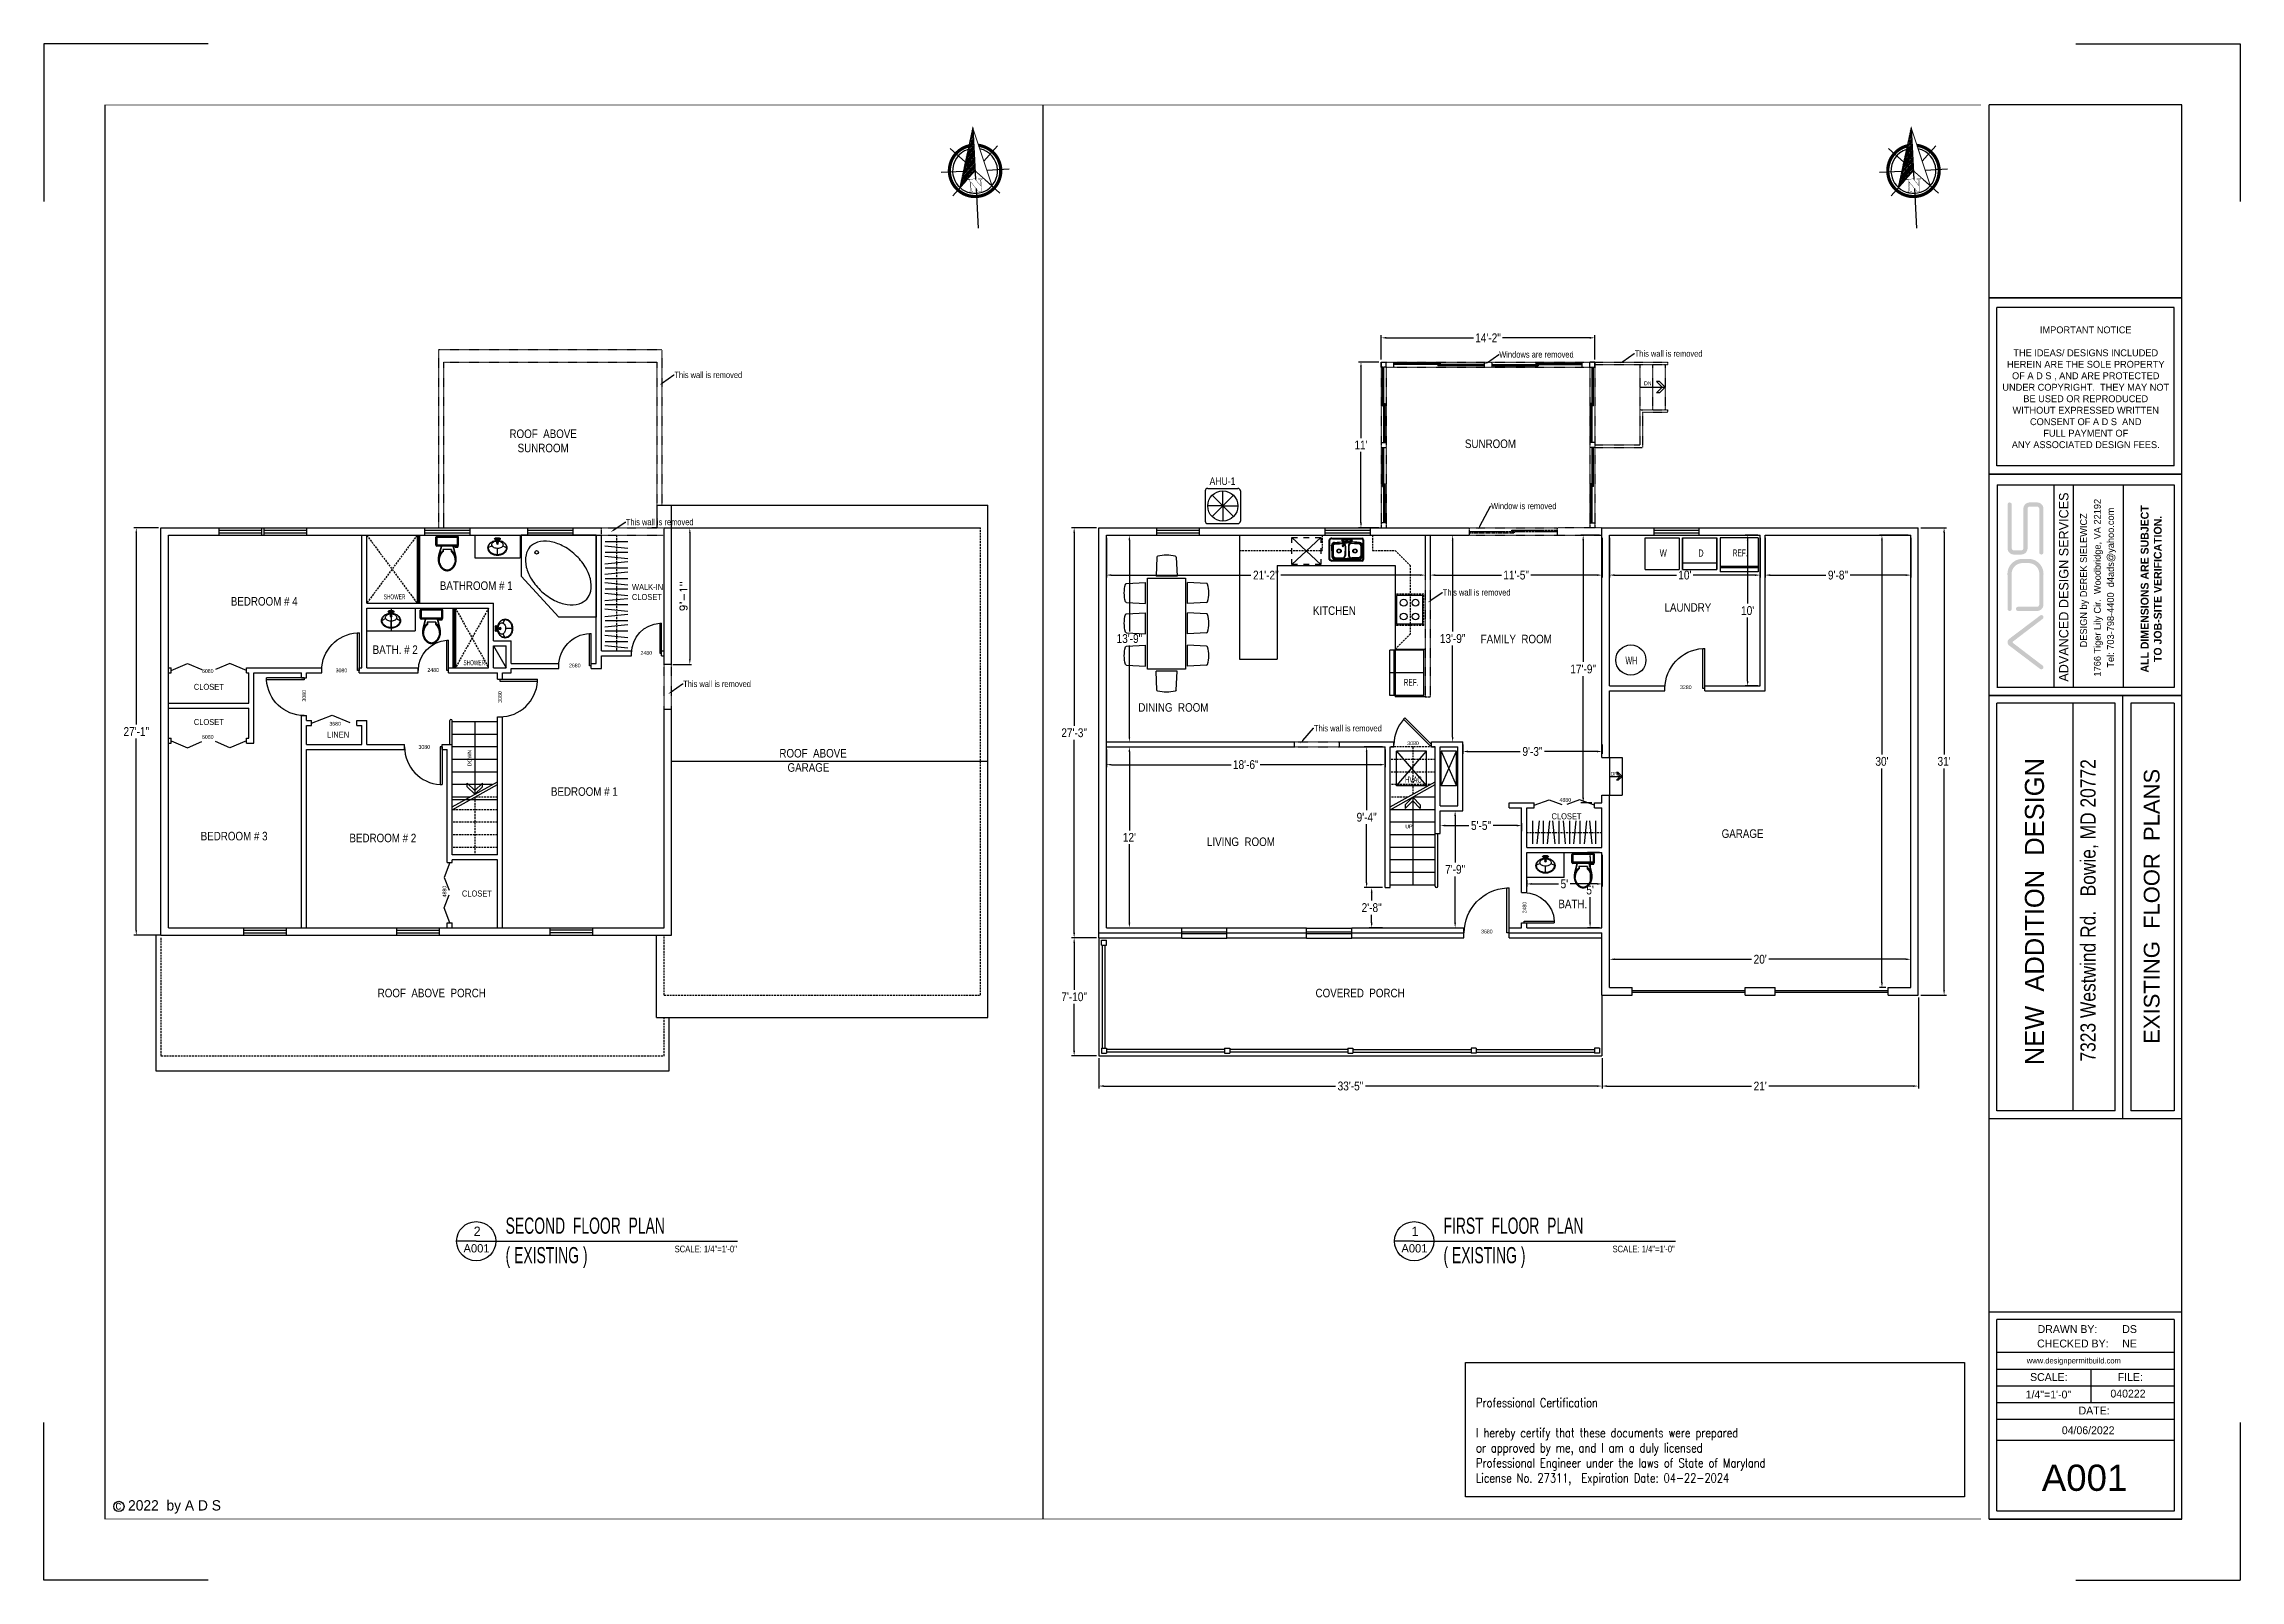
# Model space of a CAD drawing. Header units: inches. Extents: x -1842 to 12195, y -2228 to 2193.
# Drawn here: x 1951 to 3700, y 320 to 1543 of the extents above; entities that cross this region are included whole.
import ezdxf
from ezdxf import colors
from ezdxf.entities.mleader import LeaderData, LeaderLine
from ezdxf.enums import TextEntityAlignment as Align
from ezdxf.math import Vec2, Vec3

# ---------------------------------------------------------------- set-up
doc = ezdxf.new("R2010")
doc.units = ezdxf.units.IN
doc.header["$LTSCALE"] = 6
doc.header["$MEASUREMENT"] = 0
for name, pattern in [('ACAD_ISO03W100', [30, 12, -18]), ('CENTER', [0.4, 0.25, -0.05, 0.05, -0.05]), ('DASHED2', [0.375, 0.25, -0.125]), ('HIDDEN', [0.375, 0.25, -0.125]), ('HIDDEN2', [0.1875, 0.125, -0.0625])]:
    doc.linetypes.add(name, pattern=pattern)
for name, color, linetype in [('ARWALL', 7, 'HIDDEN'), ('BUILT-INS', 13, 'Continuous'), ('CABS', 23, 'Continuous'), ('Title Block', 7, 'Continuous'), ('TITLES', 3, 'Continuous'), ('TXT', 4, 'Continuous'), ('windows', 4, 'Continuous')]:
    doc.layers.add(name, color=color, linetype=linetype)
doc.styles.add('ARCH', font='romans.shx', dxfattribs={"width": 0.75, "height": 8})
doc.styles.add('ARCHSTYL', font='ARIALN.TTF', dxfattribs={"height": 5})
doc.styles.add('HS-DESIGN-PLAN', font='GOTHIC.TTF', dxfattribs={"height": 0.09375})
doc.styles.add('HS-DESIGN-TTLB', font='GOTHIC.TTF')
doc.styles.add('Roman', font='romans')
doc.styles.get("Standard").update_dxf_attribs({"font": 'ARIALN.TTF'})
doc.styles.add('TAGS', font='romans', dxfattribs={"width": 0.8})
doc.dimstyles.new('LEADER1', dxfattribs={"dimscale": 0, "dimtxt": 6, "dimasz": 4, "dimexe": 1.5, "dimexo": 1, "dimgap": 1.5, "dimtad": 1, "dimdec": 0, "dimzin": 0, "dimdsep": 46, "dimlunit": 4, "dimtxsty": 'Roman', "dimcen": 0.125, "dimdle": 1.5, "dimclrd": 3, "dimclre": 3, "dimclrt": 3, "dimadec": 0, "dimazin": 0, "dimtfac": 1, "dimtdec": 0, "dimtofl": 0, "dimtmove": 2, "dimatfit": 3, "dimfxl": 1, "dimtolj": 1, "dimtzin": 0, "dimarcsym": 0})
doc.dimstyles.get("Standard").update_dxf_attribs({"dimtxt": 7, "dimasz": 4, "dimexe": 2, "dimexo": 2, "dimgap": 2, "dimtad": 0, "dimtih": 1, "dimtoh": 1, "dimdec": 0, "dimzin": 0, "dimdsep": 46, "dimlunit": 4, "dimtxsty": 'Standard', "dimcen": 0.09, "dimclrd": 3, "dimclre": 3, "dimclrt": 3, "dimadec": 0, "dimazin": 0, "dimtfac": 1, "dimtdec": 0, "dimtofl": 0, "dimtmove": 0, "dimatfit": 3, "dimfxl": 1, "dimtolj": 1, "dimtzin": 0, "dimarcsym": 0})

msp = doc.modelspace()

# ---------------------------------------------------------------- texts
for s, insert, char_height, width, attachment_point in [('\\A1;DN.', (3225.3943118, 1274.3564725), 3.0096, 28.741858457, 1), ('\\A1;ROOF  ABOVE\\P   SUNROOM', (2321.5775627, 1236.096174), 6.8007744, 110.476910075, 1), ('\\A1;SUNROOM', (3082.7071801, 1228.096174), 6.8007744, 110.476910075, 1), ('\\A1;BEDROOM # 4', (2099.5775627, 1102.596174), 6.8007744, 110.476910075, 1), ('\\A1;BATHROOM # 1', (2266.0775627, 1115.096174), 6.8007744, 110.476910075, 1), ('\\A1;WALK-IN\\PCLOSET', (2419.1350771, 1112.9564725), 4.76054208, 28.741858457, 1), ('\\A1;LAUNDRY', (3241.7047781, 1097.727716), 6.8007744, 110.476910075, 1), ('\\A1;FAMILY  ROOM', (3095.2071801, 1072.596174), 6.8007744, 110.476910075, 1), ('\\A1;BATH. # 2', (2212.5775627, 1064.096174), 6.8007744, 110.476910075, 1), ('\\A1;CLOSET', (2070.1350771, 1033.4564725), 4.76054208, 28.741858457, 1), ('\\A1;DINING  ROOM', (2822.5322251, 1018.0772668), 6.8007744, 125.783948551, 1), ('\\A1;CLOSET', (2070.1350771, 1005.4564725), 4.76054208, 28.741858457, 1), ('\\A1;LINEN', (2176.2758424, 995.4443903), 4.76054208, 28.741858457, 1), ('\\A1;ROOF  ABOVE \\P   GARAGE', (2536.5775627, 981.596174), 6.8007744, 110.476910075, 1), ('\\A1;DN.', (3198.6943118, 963.3564725), 3.0096, 28.741858457, 1), ('\\A1;BEDROOM # 1', (2354.5775627, 951.096174), 6.8007744, 110.476910075, 1), ('\\A1;CLOSET', (3151.6943118, 930.3564725), 4.76054208, 28.741858457, 1), ('\\A1;BEDROOM # 3', (2075.5775627, 915.596174), 6.8007744, 110.476910075, 1), ('\\A1;BEDROOM # 2', (2194.0775627, 914.096174), 6.8007744, 110.476910075, 1), ('\\A1;LIVING  ROOM', (2877.2071801, 911.096174), 6.8007744, 110.476910075, 1), ('\\A1;UP', (3035.1943118, 921.3564725), 3.0096, 28.741858457, 1), ('\\A1;GARAGE', (3287.2071801, 917.596174), 6.8007744, 110.476910075, 1), ('\\A1;CLOSET', (2283.7054598, 868.8443903), 4.76054208, 28.741858457, 1), ('\\A1;BATH.', (3157.1429178, 854.785122), 6.8007744, 110.476910075, 7), ('\\A1;ROOF  ABOVE  PORCH', (2216.5775627, 790.596174), 6.8007744, 110.476910075, 1), ('\\A1;COVERED  PORCH', (2963.7071801, 790.596174), 6.8007744, 110.476910075, 1)]:
    msp.add_mtext(s, dxfattribs=dict(insert=insert, char_height=char_height, width=width, attachment_point=attachment_point))
at = {"insert": (2879.2554677, 1197.9324461), "char_height": 6, "attachment_point": 1}
msp.add_mtext_dynamic_manual_height_columns('AHU-1', width=29.672303802, gutter_width=30, heights=[0], dxfattribs=at)
at = {"insert": (2961.5996481, 1095.2152003), "char_height": 6.8007744, "attachment_point": 1}
msp.add_mtext('\\A1;KITCHEN', dxfattribs=at)
at = {"insert": (2288.2735912, 967.8269788), "char_height": 3.0096, "width": 28.741858457, "attachment_point": 1, "rotation": 90}
msp.add_mtext('\\A1;DOWN', dxfattribs=at)
at = {"attachment_point": 1}
for s, insert, char_height, width, style in [('{\\fArial Narrow|b0|i0|c0|p34;SECOND  FLOOR  PLAN}', (2318.4871633, 608.3540446), 12.9024, 259.624719313, 'ARCH'), ('{\\fArial Narrow|b0|i0|c0|p34;FIRST  FLOOR  PLAN}', (3065.6167807, 608.3540446), 12.9024, 259.624719313, 'ARCH'), ('A001', (2284.9662175, 587.1773605), 6.636168, 136.759967371, 'HS-DESIGN-TTLB'), ('{\\fArial Narrow|b0|i0|c0|p34;( EXISTING )}', (2318.4871633, 584.8540446), 12.9024, 259.624719313, 'ARCH'), ('A001', (3032.0958348, 587.1773605), 6.636168, 136.759967371, 'HS-DESIGN-TTLB'), ('{\\fArial Narrow|b0|i0|c0|p34;( EXISTING )}', (3065.6167807, 584.8540446), 12.9024, 259.624719313, 'ARCH')]:
    msp.add_mtext(s, dxfattribs=dict(at, insert=insert, char_height=char_height, width=width, style=style))
at = {"layer": 'CABS', "style": 'ARCHSTYL'}
for s, height, width, p in [('W', 5.7375, 0.721817, (3237.8944063, 1134.7720087)), ('D', 5.7375, 0.721817, (3268.5549012, 1134.7720087)), ('SHOWER', 4, 0.667387, (2221.4185146, 1100.7985734)), ('SHOWER', 4, 0.667387, (2284.9185146, 1048.2985734)), ('WH', 6, 0.667387, (3210.5576266, 1049.0509196)), ('HVAC', 5, 0.667387, (3035.0045122, 954.7667444))]:
    msp.add_text(s, height=height, dxfattribs=dict(at, width=width)).set_placement(p)
at = {"layer": 'CABS', "width": 0.667387}
for p in [(3296.0368541, 1135.0856873), (3033.9247714, 1032.0015431)]:
    msp.add_text('REF.', height=5.44061952, dxfattribs=at).set_placement(p)
at = {"layer": 'Title Block'}
for s, insert, char_height, width, attachment_point, style in [('IMPORTANT NOTICE \\P\\P\\pxt2;THE IDEAS/ DESIGNS INCLUDED \\PHEREIN ARE THE SOLE PROPERTY \\POF A D S , AND ARE PROTECTED \\PUNDER COPYRIGHT.  THEY MAY NOT \\PBE USED OR REPRODUCED \\PWITHOUT EXPRESSED WRITTEN \\PCONSENT OF A D S  AND \\PFULL PAYMENT OF \\PANY ASSOCIATED DESIGN FEES.', (3577.2584111, 1269.6830756), 5.48625, 1080.556998024, 5, 'HS-DESIGN-PLAN'), ('2480', (2425.9638443, 1059.6179293), 3.0096, 43.611515527, 1, 'HS-DESIGN-TTLB'), ('6080', (2076.5906875, 1045.1897617), 3.0096, 43.611515527, 1, 'HS-DESIGN-TTLB'), ('3080', (2183.0906875, 1045.6897617), 3.0096, 43.611515527, 1, 'HS-DESIGN-TTLB'), ('2480', (2256.1638443, 1046.0179293), 3.0096, 43.611515527, 1, 'HS-DESIGN-TTLB'), ('2680', (2368.9638443, 1049.6179293), 3.0096, 43.611515527, 1, 'HS-DESIGN-TTLB'), ('3280', (3254.0254999, 1032.3067191), 3.0096, 43.611515527, 1, 'HS-DESIGN-TTLB'), ('3680', (2178.0906875, 1003.1897617), 3.0096, 43.611515527, 1, 'HS-DESIGN-TTLB'), ('6080', (2076.5906875, 992.6897617), 3.0096, 43.611515527, 1, 'HS-DESIGN-TTLB'), ('3080', (2249.0906875, 984.6897617), 3.0096, 43.611515527, 1, 'HS-DESIGN-TTLB'), ('3080', (3036.7203048, 987.6897617), 3.0096, 43.611515527, 1, 'HS-DESIGN-TTLB'), ('4880', (3158.0619183, 942.5036715), 3.0096, 43.611515527, 1, 'HS-DESIGN-TTLB'), ('3680', (3095.5203048, 837.6897617), 3.0096, 43.611515527, 1, 'HS-DESIGN-TTLB'), ('2', (2293.0893522, 601.1308572), 7.37352, 151.955519302, 1, 'HS-DESIGN-TTLB'), ('1', (3040.2189696, 601.1308572), 7.37352, 151.955519302, 1, 'HS-DESIGN-TTLB'), ('{\\fArial Narrow|b0|i0|c0|p34;SCALE: 1/4"=1\'-0"}', (2453.1408511, 585.9948655), 5.3089344, 109.407973897, 1, 'HS-DESIGN-TTLB'), ('{\\fArial Narrow|b0|i0|c0|p34;SCALE: 1/4"=1\'-0"}', (3200.2704684, 585.9948655), 5.3089344, 109.407973897, 1, 'HS-DESIGN-TTLB'), ('CHECKED BY:', (3538.5258925, 511.163953), 6.27, 62.9454832, 1, 'HS-DESIGN-TTLB'), ('DRAWN BY:', (3538.9327958, 522.6706384), 6.27, 50.128184718, 1, 'HS-DESIGN-TTLB'), ('DS', (3606.353526, 522.6706384), 6.27, 50.128184718, 1, 'HS-DESIGN-TTLB'), ('NE', (3606.353526, 511.163953), 6.27, 119.339266761, 1, 'HS-DESIGN-TTLB'), ('www.designpermitbuild.com', (3530.2942502, 496.6317747), 4.5, 50.128184718, 1, 'HS-DESIGN-TTLB'), ('SCALE:', (3532.9034855, 484.4526467), 6.27, 50.128184718, 1, 'HS-DESIGN-TTLB'), ('FILE:', (3602.6918222, 484.4526467), 6.27, 50.128184718, 1, 'HS-DESIGN-TTLB'), ('1/4"=1\'-0"', (3529.3983169, 470.558138), 6.27, 50.128184718, 1, 'HS-DESIGN-TTLB'), ('DATE:', (3571.5642356, 457.7685073), 6.27, 50.128184718, 1, 'HS-DESIGN-TTLB'), ('040222', (3596.9006581, 471.2604377), 6.27, 50.128184718, 1, 'HS-DESIGN-TTLB'), ('04/06/2022', (3558.1932715, 442.051215), 6.27, 50.128184718, 1, 'HS-DESIGN-TTLB'), ('{\\fSwis721 BlkOul BT|b0|i0|c0|p82;A001}', (3576.320992, 400.9562972), 20.9, 201.832735712, 5, 'HS-DESIGN-TTLB'), ('2022  by A D S', (2017.7123926, 383.2304382), 8.229375, 286.020616253, 1, 'HS-DESIGN-TTLB')]:
    msp.add_mtext(s, dxfattribs=dict(at, insert=insert, char_height=char_height, width=width, attachment_point=attachment_point, style=style))
at = {"layer": 'Title Block', "rotation": 90}
for s, insert, char_height, width, attachment_point, style in [('ADVANCED DESIGN SERVICES', (3559.7547099, 1110.5465389), 7.50975, 200.725788003, 5, 'HS-DESIGN-PLAN'), ('1766 Tiger Lily Cir.  Woodbridge, VA 22192', (3587.3210919, 1110.0499526), 5.48625, 248.576827248, 5, 'HS-DESIGN-PLAN'), ('1766 Tiger Lily Cir.  Woodbridge, VA 22192', (3587.3210919, 1110.0499526), 5.48625, 248.576827248, 5, 'HS-DESIGN-PLAN'), ('Tel: 703-798-4400  d4ads@yahoo.com', (3597.8290049, 1110.0729796), 5.48625, 248.576827248, 5, 'HS-DESIGN-PLAN'), ('Tel: 703-798-4400  d4ads@yahoo.com', (3597.8290049, 1110.0729796), 5.48625, 248.576827248, 5, 'HS-DESIGN-PLAN'), ('\\P{\\fCentury Gothic|b1|i0|c0|p34;\\H1.1429x;ALL DIMENSIONS ARE SUBJECT \\PTO JOB-SITE VERIFICATION.}', (3624.8836167, 1109.096174), 5.48625, 248.576827248, 5, 'HS-DESIGN-PLAN'), ('\\P{\\fCentury Gothic|b1|i0|c0|p34;\\H1.1429x;ALL DIMENSIONS ARE SUBJECT \\PTO JOB-SITE VERIFICATION.}', (3624.8836167, 1109.096174), 5.48625, 248.576827248, 5, 'HS-DESIGN-PLAN'), ('DESIGN by DEREK SIELEWICZ', (3576.347449, 1115.9540474), 5.48625, 248.576827248, 5, 'HS-DESIGN-PLAN'), ('DESIGN by DEREK SIELEWICZ', (3576.347449, 1115.9540474), 5.48625, 248.576827248, 5, 'HS-DESIGN-PLAN'), ('3080', (2156.4618419, 1019.3314319), 3.0096, 43.611515527, 1, 'HS-DESIGN-TTLB'), ('3080', (2312.4618419, 1018.3314319), 3.0096, 43.611515527, 1, 'HS-DESIGN-TTLB'), ('{\\H1.14632x;    NEW  ADDITION  DESIGN}', (3528.8075893, 707.1667828), 13.237439489, 488.490459411, 1, 'HS-DESIGN-TTLB'), ('\\pxb0.41667,a0.41667,t20;{\\fArial Narrow|b0|i0|c0|p34;7323 Westwind Rd.   Bowie, MD 20772}', (3573.009342, 732.5981129), 12.085821891, 788.928518224, 1, 'HS-DESIGN-TTLB'), ('{\\fSwis721 BdOul BT|b0|i0|c0|p82;EXISTING  FLOOR  PLANS}', (3629.8493474, 856.2479665), 12.54047025, 315.279058952, 5, 'HS-DESIGN-TTLB'), ('4880', (2268.2479321, 863.3730453), 3.0096, 43.611515527, 1, 'HS-DESIGN-TTLB'), ('2480', (3128.6632916, 850.645354), 3.0096, 43.611515527, 1, 'HS-DESIGN-TTLB')]:
    msp.add_mtext(s, dxfattribs=dict(at, insert=insert, char_height=char_height, width=width, attachment_point=attachment_point, style=style))
at = {"layer": 'Title Block', "linetype": 'ByBlock', "insert": (3091.5701473, 464.531963, -143.9991213), "char_height": 7.2, "attachment_point": 1, "style": 'TAGS'}
msp.add_mtext_dynamic_manual_height_columns('Professional Certification\\P\\PI hereby certify that these documents were prepared\\Por approved by me, and I am a duly licensed\\PProfessional Engineer under the laws of State of Maryland\\PLicense No. 27311,  Expiration Date: 04-22-2024', width=727.308226295, gutter_width=30, heights=[0], dxfattribs=at)
at = {"layer": 'Title Block', "insert": (2007.599749, 382.7286491), "char_height": 7.05375, "attachment_point": 1, "style": 'HS-DESIGN-PLAN'}
msp.add_mtext_dynamic_manual_height_columns('c', width=0.213936353, gutter_width=0.46875, heights=[0], dxfattribs=at)

# ---------------------------------------------------------------- blocks, each defined once
blk = doc.blocks.new('*D35')
at = {"layer": 'Defpoints', "color": 0, "transparency": 16777216}
for p in [(2791.1, 1157.8), (2771.4, 831.2), (2791.1, 831.2)]:
    blk.add_point(p, dxfattribs=at)
at = {"layer": 'Title Block', "color": 3, "lineweight": -2, "transparency": 16777216}
for p, q in [((2789.1, 1157.8), (2769.4, 1157.8)), ((2771.4, 1153.8), (2771.4, 1000.1)), ((2771.4, 835.2), (2771.4, 988.9)), ((2789.1, 831.2), (2769.4, 831.2))]:
    blk.add_line(p, q, dxfattribs=at)
at = {"layer": 'Title Block', "color": 3, "transparency": 16777216}
for points in [[(2770.7, 1153.8), (2772.1, 1153.8), (2771.4, 1157.8)], [(2770.7, 835.2), (2772.1, 835.2), (2771.4, 831.2)]]:
    blk.add_solid(points, dxfattribs=at)
at = {"layer": 'Title Block', "color": 3, "transparency": 16777216, "insert": (2771.4, 994.5), "char_height": 7, "attachment_point": 5}
blk.add_mtext('\\A1;27\'-3"', dxfattribs=at)
blk = doc.blocks.new('*D36')
at = {"layer": 'Defpoints', "color": 0, "transparency": 16777216}
for p in [(3443.9, 1157.8), (3464.4, 1157.8), (3443.9, 785.6)]:
    blk.add_point(p, dxfattribs=at)
at = {"layer": 'Title Block', "color": 3, "lineweight": -2, "transparency": 16777216}
for p, q in [((3445.9, 1157.8), (3466.4, 1157.8)), ((3464.4, 1153.8), (3464.4, 977.3)), ((3464.4, 789.6), (3464.4, 966.1)), ((3445.9, 785.6), (3466.4, 785.6))]:
    blk.add_line(p, q, dxfattribs=at)
at = {"layer": 'Title Block', "color": 3, "transparency": 16777216}
for points in [[(3463.7, 1153.8), (3465.1, 1153.8), (3464.4, 1157.8)], [(3463.7, 789.6), (3465.1, 789.6), (3464.4, 785.6)]]:
    blk.add_solid(points, dxfattribs=at)
at = {"layer": 'Title Block', "color": 3, "transparency": 16777216, "insert": (3464.4, 971.7), "char_height": 7, "attachment_point": 5}
blk.add_mtext("\\A1;31'", dxfattribs=at)
blk = doc.blocks.new('*D37')
at = {"layer": 'Defpoints', "color": 0, "transparency": 16777216}
for p in [(2797.1, 983.2), (2797.1, 839.2), (2815.4, 839.2)]:
    blk.add_point(p, dxfattribs=at)
at = {"layer": 'Title Block', "color": 3, "lineweight": -2, "transparency": 16777216}
for p, q in [((2799.1, 983.2), (2817.4, 983.2)), ((2815.4, 979.2), (2815.4, 916.7)), ((2815.4, 843.2), (2815.4, 905.7)), ((2799.1, 839.2), (2817.4, 839.2))]:
    blk.add_line(p, q, dxfattribs=at)
at = {"layer": 'Title Block', "color": 3, "transparency": 16777216}
for points in [[(2814.7, 979.2), (2816.1, 979.2), (2815.4, 983.2)], [(2814.7, 843.2), (2816.1, 843.2), (2815.4, 839.2)]]:
    blk.add_solid(points, dxfattribs=at)
at = {"layer": 'Title Block', "color": 3, "transparency": 16777216, "insert": (2815.4, 911.2), "char_height": 7, "attachment_point": 5}
blk.add_mtext("\\A1;12'", dxfattribs=at)
blk = doc.blocks.new('*D38')
at = {"layer": 'Defpoints', "color": 0, "transparency": 16777216}
for p in [(3019.1, 983.2), (3004.4, 871.2), (3019.1, 871.2)]:
    blk.add_point(p, dxfattribs=at)
at = {"layer": 'Title Block', "color": 3, "lineweight": -2, "transparency": 16777216}
for p, q in [((3017.1, 983.2), (3002.4, 983.2)), ((3004.4, 979.2), (3004.4, 932.8)), ((3004.4, 875.2), (3004.4, 921.6)), ((3017.1, 871.2), (3002.4, 871.2))]:
    blk.add_line(p, q, dxfattribs=at)
at = {"layer": 'Title Block', "color": 3, "transparency": 16777216}
for points in [[(3003.7, 979.2), (3005.1, 979.2), (3004.4, 983.2)], [(3003.7, 875.2), (3005.1, 875.2), (3004.4, 871.2)]]:
    blk.add_solid(points, dxfattribs=at)
at = {"layer": 'Title Block', "color": 3, "transparency": 16777216, "insert": (3004.4, 927.2), "char_height": 7, "attachment_point": 5}
blk.add_mtext('\\A1;9\'-4"', dxfattribs=at)
blk = doc.blocks.new('*D39')
at = {"layer": 'Defpoints', "color": 0, "transparency": 16777216}
for p in [(3019.1, 871.2), (3008.4, 839.2), (3019.1, 839.2)]:
    blk.add_point(p, dxfattribs=at)
at = {"layer": 'Title Block', "color": 3, "lineweight": -2, "transparency": 16777216}
for p, q in [((3017.1, 871.2), (3006.4, 871.2)), ((3008.4, 867.2), (3008.4, 860.8)), ((3008.4, 843.2), (3008.4, 849.6)), ((3017.1, 839.2), (3006.4, 839.2))]:
    blk.add_line(p, q, dxfattribs=at)
at = {"layer": 'Title Block', "color": 3, "transparency": 16777216}
for points in [[(3007.7, 867.2), (3009.1, 867.2), (3008.4, 871.2)], [(3007.7, 843.2), (3009.1, 843.2), (3008.4, 839.2)]]:
    blk.add_solid(points, dxfattribs=at)
at = {"layer": 'Title Block', "color": 3, "transparency": 16777216, "insert": (3008.4, 855.2), "char_height": 7, "attachment_point": 5}
blk.add_mtext('\\A1;2\'-8"', dxfattribs=at)
blk = doc.blocks.new('*D40')
at = {"layer": 'Defpoints', "color": 0, "transparency": 16777216}
for p in [(2797.1, 983.2), (3019.1, 983.2), (3019.1, 969.1)]:
    blk.add_point(p, dxfattribs=at)
at = {"layer": 'Title Block', "color": 3, "lineweight": -2, "transparency": 16777216}
for p, q in [((2797.1, 981.2), (2797.1, 967.1)), ((3019.1, 981.2), (3019.1, 967.1)), ((2801.1, 969.1), (2896.5, 969.1)), ((3015.1, 969.1), (2919.7, 969.1))]:
    blk.add_line(p, q, dxfattribs=at)
at = {"layer": 'Title Block', "color": 3, "transparency": 16777216}
for points in [[(2801.1, 969.8), (2801.1, 968.4), (2797.1, 969.1)], [(3015.1, 969.8), (3015.1, 968.4), (3019.1, 969.1)]]:
    blk.add_solid(points, dxfattribs=at)
at = {"layer": 'Title Block', "color": 3, "transparency": 16777216, "insert": (2908.1, 969.1), "char_height": 7, "attachment_point": 5}
blk.add_mtext('\\A1;18\'-6"', dxfattribs=at)
blk = doc.blocks.new('*D41')
at = {"layer": 'Defpoints', "color": 0, "transparency": 16777216}
for p in [(3186.1, 1309.1), (3016.1, 1289.8), (3186.1, 1289.8)]:
    blk.add_point(p, dxfattribs=at)
at = {"layer": 'Title Block', "color": 3, "lineweight": -2, "transparency": 16777216}
for p, q in [((3016.1, 1291.8), (3016.1, 1311.1)), ((3020.1, 1309.1), (3089.5, 1309.1)), ((3182.1, 1309.1), (3112.7, 1309.1)), ((3186.1, 1291.8), (3186.1, 1311.1))]:
    blk.add_line(p, q, dxfattribs=at)
at = {"layer": 'Title Block', "color": 3, "transparency": 16777216}
for points in [[(3020.1, 1309.8), (3020.1, 1308.4), (3016.1, 1309.1)], [(3182.1, 1309.8), (3182.1, 1308.4), (3186.1, 1309.1)]]:
    blk.add_solid(points, dxfattribs=at)
at = {"layer": 'Title Block', "color": 3, "transparency": 16777216, "insert": (3101.1, 1309.1), "char_height": 7, "attachment_point": 5}
blk.add_mtext('\\A1;14\'-2"', dxfattribs=at)
blk = doc.blocks.new('*D42')
at = {"layer": 'Defpoints', "color": 0, "transparency": 16777216}
for p in [(3016.1, 1289.8), (2999.9, 1157.8), (3016.1, 1157.8)]:
    blk.add_point(p, dxfattribs=at)
at = {"layer": 'Title Block', "color": 3, "lineweight": -2, "transparency": 16777216}
for p, q in [((3014.1, 1289.8), (2997.9, 1289.8)), ((2999.9, 1285.8), (2999.9, 1229.3)), ((2999.9, 1161.8), (2999.9, 1218.3)), ((3014.1, 1157.8), (2997.9, 1157.8))]:
    blk.add_line(p, q, dxfattribs=at)
at = {"layer": 'Title Block', "color": 3, "transparency": 16777216}
for points in [[(2999.2, 1285.8), (3000.6, 1285.8), (2999.9, 1289.8)], [(2999.2, 1161.8), (3000.6, 1161.8), (2999.9, 1157.8)]]:
    blk.add_solid(points, dxfattribs=at)
at = {"layer": 'Title Block', "color": 3, "transparency": 16777216, "insert": (2999.9, 1223.8), "char_height": 7, "attachment_point": 5}
blk.add_mtext("\\A1;11'", dxfattribs=at)
blk = doc.blocks.new('door')
at = {"layer": 'windows'}
for p, q in [((9950.3, 7178.9), (9948.6, 7178.9)), ((9948.6, 7178.9), (9948.6, 7147)), ((9950.3, 7178.9), (9948.6, 7178.9)), ((9950.3, 7178.9), (9950.3, 7147)), ((9948.6, 7147), (9950.3, 7147))]:
    blk.add_line(p, q, dxfattribs=at)
blk.add_arc((9950.3, 7178.9), 31.9, 180, 266.8995, dxfattribs=at)
blk = doc.blocks.new('P0470039')
at = {"linetype": 'Continuous'}
for p, q in [((0, -0.61339), (0, 0)), ((-5.396179, -5.394092), (-9.5, -7.5)), ((0, -15), (0, -7.994521)), ((5.322319, -5.35619), (9.5, -7.5))]:
    blk.add_line(p, q, dxfattribs=at)
for points in [[(9.5, -7.5, 0.118506), (8.852327, -4.805722, 0.104654), (6.80398, -2.274646, 0.089615), (3.801003, -0.621924, 0.08127), (0, 0, 0.08127), (-3.801003, -0.621924, 0.089615), (-6.80398, -2.274646, 0.104654), (-8.852327, -4.805722, 0.118506), (-9.5, -7.5, 0.118506), (-8.852327, -10.194278, 0.104654), (-6.80398, -12.725354, 0.089615), (-3.801003, -14.378076, 0.08127), (0, -15, 0.08127), (3.801003, -14.378076, 0.089615), (6.80398, -12.725354, 0.104654), (8.852327, -10.194278, 0.118506)], [(0, -7.994521, 0.066698), (2.228047, -7.675818, 0.0792), (3.951416, -6.878456, 0.107151), (5.1993, -5.580919, 0.14125), (5.56895, -4.25438, 0.14125), (5.175802, -2.934614, 0.107151), (3.905073, -1.659441, 0.0792), (2.167817, -0.892807, 0.066698), (-0.065538, -0.613719, 0.066698), (-2.293584, -0.932422, 0.0792), (-4.016953, -1.729784, 0.107151), (-5.264838, -3.027321, 0.14125), (-5.634488, -4.35386, 0.14125), (-5.24134, -5.673626, 0.107151), (-3.970611, -6.948799, 0.0792), (-2.233355, -7.715433, 0.066698)]]:
    blk.add_lwpolyline(points, format="xyb", close=True, dxfattribs=at)
for radius in [1, 0.75]:
    blk.add_circle((0, -2.625), radius, dxfattribs=at)
for centre, radius, start, end in [((-3.065811, -7.148185), 5.833199, 179.792206, 206.975969), ((-3.065811, -7.148185), 5.833199, 152.608443, 179.792206), ((-1.583743, -6.393816), 7.496208, 206.975969, 230.904831), ((-1.589253, -7.913284), 7.496208, 128.679582, 152.608443), ((-0.618746, -5.206183), 9.026467, 230.904831, 251.31889), ((-0.632896, -9.107886), 9.026467, 108.265523, 128.679582), ((0.013869, -3.335173), 11.001532, 251.31889, 269.792206), ((0.013869, -3.335173), 11.001532, 269.792206, 288.265523), ((0.632896, -5.210722), 9.026467, 288.265523, 308.679582), ((0.618746, -9.112425), 9.026467, 50.904831, 71.31889), ((1.589253, -6.405324), 7.496208, 308.679582, 332.608443), ((1.583743, -7.924791), 7.496208, 26.975969, 50.904831), ((3.065811, -7.170423), 5.833199, 332.608443, 359.792206), ((3.065811, -7.170423), 5.833199, 359.792206, 26.975969)]:
    blk.add_arc(centre, radius, start, end, dxfattribs=at)
for tag, flags, p in [('ASCOLOR', 1, (0, -3.75)), ('ASCATNO', 1, (0, -2.25)), ('ASNAME', 1, (0, -3)), ('ASID', 3, (0, -1.5))]:
    blk.add_attdef(tag, text='', height=0.5, dxfattribs=dict(flags=flags)).set_placement(p, align=Align.CENTER)
blk = doc.blocks.new('AE21A')
for p, q in [((0, 0.5), (0, 0.3)), ((0, 0.5), (0, 0.3)), ((0.2, 0.5), (0, 0.5)), ((0.2, 0.5), (0, 0.5)), ((0, 0.1), (0, -0.1)), ((0, 0.1), (0, -0.1)), ((0.6, 0.5), (0.4, 0.5)), ((0.6, 0.5), (0.4, 0.5)), ((1, 0.5), (0.8, 0.5)), ((1, 0.5), (0.8, 0.5)), ((1, 0.3), (1, 0.5)), ((1, 0.3), (1, 0.5)), ((1, -0.1), (1, 0.1)), ((1, -0.1), (1, 0.1)), ((0, -0.3), (0, -0.5)), ((0, -0.3), (0, -0.5)), ((0, -0.5), (0.2, -0.5)), ((0, -0.5), (0.2, -0.5)), ((0.4, -0.5), (0.6, -0.5)), ((0.4, -0.5), (0.6, -0.5)), ((0.8, -0.5), (1, -0.5)), ((0.8, -0.5), (1, -0.5)), ((1, -0.5), (1, -0.3)), ((1, -0.5), (1, -0.3))]:
    blk.add_line(p, q)
blk = doc.blocks.new('CHAIR4')
for p, q in [((-448.534042, 225.886409), (0, 248.313112)), ((0, 248.313112), (0, -248.313112)), ((-448.534042, -225.886409), (0, -248.313112))]:
    blk.add_line(p, q)
for centre, radius, start, end in [((267.140783, 0), 767.140783, 164.292464, 195.707536), ((-447.285602, 200.917601), 25, 92.862405, 164.292464), ((-447.285602, -200.917601), 25, 195.707536, 267.137595)]:
    blk.add_arc(centre, radius, start, end)
blk = doc.blocks.new('A$C5D6C675C')
for p, q in [((0, 1.1), (1.2, 1.1)), ((0, 1.1), (0, 0)), ((1.2, 1.1), (1.2, 0.55)), ((0.6, 0), (1.2, 0.55)), ((0, 0), (0.6, 0))]:
    blk.add_line(p, q)
blk.add_lwpolyline([(0.171, 0.127, 0.139889), (0.288, 0.069, 0.107118), (0.466, 0.073, 0.079812), (0.644, 0.149, 0.067459), (0.822, 0.297, 0.067459), (0.954, 0.487, 0.079812), (1.013, 0.67, 0.107118), (1.003, 0.849, 0.139889), (0.935, 0.96, 0.139889), (0.818, 1.018, 0.107118), (0.639, 1.013, 0.079812), (0.462, 0.938, 0.067459), (0.284, 0.79, 0.067459), (0.152, 0.6, 0.079812), (0.092, 0.416, 0.107118), (0.103, 0.238, 0.139889)], format="xyb", close=True)
blk.add_circle((0.25, 0.225), 0.025)
blk = doc.blocks.new('*D43')
at = {"layer": 'Defpoints', "color": 0, "transparency": 16777216}
for p in [(2797.1, 1151.8), (2797.1, 987.2), (2815.4, 987.2)]:
    blk.add_point(p, dxfattribs=at)
at = {"layer": 'Title Block', "color": 3, "lineweight": -2, "transparency": 16777216}
for p, q in [((2799.1, 1151.8), (2817.4, 1151.8)), ((2815.4, 1147.8), (2815.4, 1075.1)), ((2815.4, 991.2), (2815.4, 1063.9)), ((2799.1, 987.2), (2817.4, 987.2))]:
    blk.add_line(p, q, dxfattribs=at)
at = {"layer": 'Title Block', "color": 3, "transparency": 16777216}
for points in [[(2814.7, 1147.8), (2816.1, 1147.8), (2815.4, 1151.8)], [(2814.7, 991.2), (2816.1, 991.2), (2815.4, 987.2)]]:
    blk.add_solid(points, dxfattribs=at)
at = {"layer": 'Title Block', "color": 3, "transparency": 16777216, "insert": (2815.4, 1069.5), "char_height": 7, "attachment_point": 5}
blk.add_mtext('\\A1;13\'-9"', dxfattribs=at)
blk = doc.blocks.new('*D44')
at = {"layer": 'Defpoints', "color": 0, "transparency": 16777216}
for p in [(2797.1, 1151.8), (3051.1, 1151.8), (2797.1, 1120.1)]:
    blk.add_point(p, dxfattribs=at)
at = {"layer": 'Title Block', "color": 3, "lineweight": -2, "transparency": 16777216}
for p, q in [((2797.1, 1149.8), (2797.1, 1118.1)), ((3051.1, 1149.8), (3051.1, 1118.1)), ((2801.1, 1120.1), (2912.2, 1120.1)), ((3047.1, 1120.1), (2936, 1120.1))]:
    blk.add_line(p, q, dxfattribs=at)
at = {"layer": 'Title Block', "color": 3, "transparency": 16777216}
for points in [[(2801.1, 1120.8), (2801.1, 1119.4), (2797.1, 1120.1)], [(3047.1, 1120.8), (3047.1, 1119.4), (3051.1, 1120.1)]]:
    blk.add_solid(points, dxfattribs=at)
at = {"layer": 'Title Block', "color": 3, "transparency": 16777216, "insert": (2924.1, 1120.1), "char_height": 7, "attachment_point": 5}
blk.add_mtext('\\A1;21\'-2"', dxfattribs=at)
blk = doc.blocks.new('*D45')
at = {"layer": 'Defpoints', "color": 0, "transparency": 16777216}
for p in [(3055.1, 1151.8), (3191.9, 1151.8), (3191.9, 1120.1)]:
    blk.add_point(p, dxfattribs=at)
at = {"layer": 'Title Block', "color": 3, "lineweight": -2, "transparency": 16777216}
for p, q in [((3055.1, 1149.8), (3055.1, 1118.1)), ((3191.9, 1149.8), (3191.9, 1118.1)), ((3059.1, 1120.1), (3111.9, 1120.1)), ((3187.9, 1120.1), (3135.1, 1120.1))]:
    blk.add_line(p, q, dxfattribs=at)
at = {"layer": 'Title Block', "color": 3, "transparency": 16777216}
for points in [[(3059.1, 1120.8), (3059.1, 1119.4), (3055.1, 1120.1)], [(3187.9, 1120.8), (3187.9, 1119.4), (3191.9, 1120.1)]]:
    blk.add_solid(points, dxfattribs=at)
at = {"layer": 'Title Block', "color": 3, "transparency": 16777216, "insert": (3123.5, 1120.1), "char_height": 7, "attachment_point": 5}
blk.add_mtext('\\A1;11\'-5"', dxfattribs=at)
blk = doc.blocks.new('*D46')
at = {"layer": 'Defpoints', "color": 0, "transparency": 16777216}
for p in [(3197.9, 1151.8), (3317.9, 1151.8), (3317.9, 1120.1)]:
    blk.add_point(p, dxfattribs=at)
at = {"layer": 'Title Block', "color": 3, "lineweight": -2, "transparency": 16777216}
for p, q in [((3197.9, 1149.8), (3197.9, 1118.1)), ((3317.9, 1149.8), (3317.9, 1118.1)), ((3201.9, 1120.1), (3251.3, 1120.1)), ((3313.9, 1120.1), (3264.5, 1120.1))]:
    blk.add_line(p, q, dxfattribs=at)
at = {"layer": 'Title Block', "color": 3, "transparency": 16777216}
for points in [[(3201.9, 1120.8), (3201.9, 1119.4), (3197.9, 1120.1)], [(3313.9, 1120.8), (3313.9, 1119.4), (3317.9, 1120.1)]]:
    blk.add_solid(points, dxfattribs=at)
at = {"layer": 'Title Block', "color": 3, "transparency": 16777216, "insert": (3257.9, 1120.1), "char_height": 7, "attachment_point": 5}
blk.add_mtext("\\A1;10'", dxfattribs=at)
blk = doc.blocks.new('*D47')
at = {"layer": 'Defpoints', "color": 0, "transparency": 16777216}
for p in [(3321.9, 1151.8), (3437.9, 1151.8), (3437.9, 1120.1)]:
    blk.add_point(p, dxfattribs=at)
at = {"layer": 'Title Block', "color": 3, "lineweight": -2, "transparency": 16777216}
for p, q in [((3321.9, 1149.8), (3321.9, 1118.1)), ((3437.9, 1149.8), (3437.9, 1118.1)), ((3325.9, 1120.1), (3370.2, 1120.1)), ((3433.9, 1120.1), (3389.5, 1120.1))]:
    blk.add_line(p, q, dxfattribs=at)
at = {"layer": 'Title Block', "color": 3, "transparency": 16777216}
for points in [[(3325.9, 1120.8), (3325.9, 1119.4), (3321.9, 1120.1)], [(3433.9, 1120.8), (3433.9, 1119.4), (3437.9, 1120.1)]]:
    blk.add_solid(points, dxfattribs=at)
at = {"layer": 'Title Block', "color": 3, "transparency": 16777216, "insert": (3379.9, 1120.1), "char_height": 7, "attachment_point": 5}
blk.add_mtext('\\A1;9\'-8"', dxfattribs=at)
blk = doc.blocks.new('*D48')
at = {"layer": 'Defpoints', "color": 0, "transparency": 16777216}
for p in [(3307.9, 1151.8), (3317.9, 1151.8), (3317.9, 1031.8)]:
    blk.add_point(p, dxfattribs=at)
at = {"layer": 'Title Block', "color": 3, "lineweight": -2, "transparency": 16777216}
for p, q in [((3315.9, 1151.8), (3305.9, 1151.8)), ((3307.9, 1147.8), (3307.9, 1097.4)), ((3307.9, 1035.8), (3307.9, 1086.2)), ((3315.9, 1031.8), (3305.9, 1031.8))]:
    blk.add_line(p, q, dxfattribs=at)
at = {"layer": 'Title Block', "color": 3, "transparency": 16777216}
for points in [[(3307.2, 1147.8), (3308.6, 1147.8), (3307.9, 1151.8)], [(3307.2, 1035.8), (3308.6, 1035.8), (3307.9, 1031.8)]]:
    blk.add_solid(points, dxfattribs=at)
at = {"layer": 'Title Block', "color": 3, "transparency": 16777216, "insert": (3307.9, 1091.8), "char_height": 7, "attachment_point": 5}
blk.add_mtext("\\A1;10'", dxfattribs=at)
blk = doc.blocks.new('*D49')
at = {"layer": 'Defpoints', "color": 0, "transparency": 16777216}
for p in [(3437.9, 1151.8), (3414.9, 791.6), (3419.9, 791.6)]:
    blk.add_point(p, dxfattribs=at)
at = {"layer": 'Title Block', "color": 3, "lineweight": -2, "transparency": 16777216}
for p, q in [((3435.9, 1151.8), (3412.9, 1151.8)), ((3414.9, 1147.8), (3414.9, 977.3)), ((3414.9, 795.6), (3414.9, 966.1)), ((3417.9, 791.6), (3412.9, 791.6))]:
    blk.add_line(p, q, dxfattribs=at)
at = {"layer": 'Title Block', "color": 3, "transparency": 16777216}
for points in [[(3414.2, 1147.8), (3415.6, 1147.8), (3414.9, 1151.8)], [(3414.2, 795.6), (3415.6, 795.6), (3414.9, 791.6)]]:
    blk.add_solid(points, dxfattribs=at)
at = {"layer": 'Title Block', "color": 3, "transparency": 16777216, "insert": (3414.9, 971.7), "char_height": 7, "attachment_point": 5}
blk.add_mtext("\\A1;30'", dxfattribs=at)
blk = doc.blocks.new('*D50')
at = {"layer": 'Defpoints', "color": 0, "transparency": 16777216}
for p in [(3197.9, 814.1), (3197.9, 791.6), (3437.9, 791.6)]:
    blk.add_point(p, dxfattribs=at)
at = {"layer": 'Title Block', "color": 3, "lineweight": -2, "transparency": 16777216}
for p, q in [((3197.9, 793.6), (3197.9, 816.1)), ((3201.9, 814.1), (3311, 814.1)), ((3433.9, 814.1), (3324.8, 814.1)), ((3437.9, 793.6), (3437.9, 816.1))]:
    blk.add_line(p, q, dxfattribs=at)
at = {"layer": 'Title Block', "color": 3, "transparency": 16777216}
for points in [[(3201.9, 814.8), (3201.9, 813.4), (3197.9, 814.1)], [(3433.9, 814.8), (3433.9, 813.4), (3437.9, 814.1)]]:
    blk.add_solid(points, dxfattribs=at)
at = {"layer": 'Title Block', "color": 3, "transparency": 16777216, "insert": (3317.9, 814.1), "char_height": 7, "attachment_point": 5}
blk.add_mtext("\\A1;20'", dxfattribs=at)
blk = doc.blocks.new('*D51')
at = {"layer": 'Defpoints', "color": 0, "transparency": 16777216}
for p in [(3068.6, 1151.8), (3072.9, 1151.8), (3068.6, 987.2)]:
    blk.add_point(p, dxfattribs=at)
at = {"layer": 'Title Block', "color": 3, "lineweight": -2, "transparency": 16777216}
for p, q in [((3070.6, 1151.8), (3074.9, 1151.8)), ((3072.9, 1147.8), (3072.9, 1075.1)), ((3072.9, 991.2), (3072.9, 1063.9)), ((3070.6, 987.2), (3074.9, 987.2))]:
    blk.add_line(p, q, dxfattribs=at)
at = {"layer": 'Title Block', "color": 3, "transparency": 16777216}
for points in [[(3072.2, 1147.8), (3073.6, 1147.8), (3072.9, 1151.8)], [(3072.2, 991.2), (3073.6, 991.2), (3072.9, 987.2)]]:
    blk.add_solid(points, dxfattribs=at)
at = {"layer": 'Title Block', "color": 3, "transparency": 16777216, "insert": (3072.9, 1069.5), "char_height": 7, "attachment_point": 5}
blk.add_mtext('\\A1;13\'-9"', dxfattribs=at)
blk = doc.blocks.new('*D52')
at = {"layer": 'Defpoints', "color": 0, "transparency": 16777216}
for p in [(3191.9, 1151.8), (3176.9, 938.8), (3185.9, 938.8)]:
    blk.add_point(p, dxfattribs=at)
at = {"layer": 'Title Block', "color": 3, "lineweight": -2, "transparency": 16777216}
for p, q in [((3189.9, 1151.8), (3174.9, 1151.8)), ((3176.9, 1147.8), (3176.9, 1050.9)), ((3176.9, 942.8), (3176.9, 1039.7)), ((3183.9, 938.8), (3174.9, 938.8))]:
    blk.add_line(p, q, dxfattribs=at)
at = {"layer": 'Title Block', "color": 3, "transparency": 16777216}
for points in [[(3176.2, 1147.8), (3177.6, 1147.8), (3176.9, 1151.8)], [(3176.2, 942.8), (3177.6, 942.8), (3176.9, 938.8)]]:
    blk.add_solid(points, dxfattribs=at)
at = {"layer": 'Title Block', "color": 3, "transparency": 16777216, "insert": (3176.9, 1045.3), "char_height": 7, "attachment_point": 5}
blk.add_mtext('\\A1;17\'-9"', dxfattribs=at)
blk = doc.blocks.new('*D53')
at = {"layer": 'Defpoints', "color": 0, "transparency": 16777216}
for p in [(3182.4, 899.2), (3191.9, 899.2), (3191.9, 839.2)]:
    blk.add_point(p, dxfattribs=at)
at = {"layer": 'Title Block', "color": 3, "lineweight": -2, "transparency": 16777216}
for p, q in [((3189.9, 899.2), (3180.4, 899.2)), ((3182.4, 895.2), (3182.4, 874.8)), ((3182.4, 843.2), (3182.4, 863.6)), ((3189.9, 839.2), (3180.4, 839.2))]:
    blk.add_line(p, q, dxfattribs=at)
at = {"layer": 'Title Block', "color": 3, "transparency": 16777216}
for points in [[(3181.7, 895.2), (3183.1, 895.2), (3182.4, 899.2)], [(3181.7, 843.2), (3183.1, 843.2), (3182.4, 839.2)]]:
    blk.add_solid(points, dxfattribs=at)
at = {"layer": 'Title Block', "color": 3, "transparency": 16777216, "insert": (3182.4, 869.2), "char_height": 7, "attachment_point": 5}
blk.add_mtext("\\A1;5'", dxfattribs=at)
blk = doc.blocks.new('*D54')
at = {"layer": 'Defpoints', "color": 0, "transparency": 16777216}
for p in [(3191.9, 899.2), (3131.9, 879.2), (3191.9, 874.1)]:
    blk.add_point(p, dxfattribs=at)
at = {"layer": 'Title Block', "color": 3, "lineweight": -2, "transparency": 16777216}
for p, q in [((3191.9, 897.2), (3191.9, 872.1)), ((3131.9, 877.2), (3131.9, 872.1)), ((3135.9, 874.1), (3157.2, 874.1)), ((3187.9, 874.1), (3166.5, 874.1))]:
    blk.add_line(p, q, dxfattribs=at)
at = {"layer": 'Title Block', "color": 3, "transparency": 16777216}
for points in [[(3135.9, 874.8), (3135.9, 873.4), (3131.9, 874.1)], [(3187.9, 874.8), (3187.9, 873.4), (3191.9, 874.1)]]:
    blk.add_solid(points, dxfattribs=at)
at = {"layer": 'Title Block', "color": 3, "transparency": 16777216, "insert": (3161.9, 874.1), "char_height": 7, "attachment_point": 5}
blk.add_mtext("\\A1;5'", dxfattribs=at)
blk = doc.blocks.new('*D55')
at = {"layer": 'Defpoints', "color": 0, "transparency": 16777216}
for p in [(3063.1, 932.2), (3063.1, 839.2), (3074.9, 839.2)]:
    blk.add_point(p, dxfattribs=at)
at = {"layer": 'Title Block', "color": 3, "lineweight": -2, "transparency": 16777216}
for p, q in [((3065.1, 932.2), (3076.9, 932.2)), ((3074.9, 928.2), (3074.9, 891.3)), ((3074.9, 843.2), (3074.9, 880.1)), ((3065.1, 839.2), (3076.9, 839.2))]:
    blk.add_line(p, q, dxfattribs=at)
at = {"layer": 'Title Block', "color": 3, "transparency": 16777216}
for points in [[(3074.2, 928.2), (3075.6, 928.2), (3074.9, 932.2)], [(3074.2, 843.2), (3075.6, 843.2), (3074.9, 839.2)]]:
    blk.add_solid(points, dxfattribs=at)
at = {"layer": 'Title Block', "color": 3, "transparency": 16777216, "insert": (3074.9, 885.7), "char_height": 7, "attachment_point": 5}
blk.add_mtext('\\A1;7\'-9"', dxfattribs=at)
blk = doc.blocks.new('*D56')
at = {"layer": 'Defpoints', "color": 0, "transparency": 16777216}
for p in [(3063.1, 914.2), (3127.9, 920.6), (3127.9, 914.2)]:
    blk.add_point(p, dxfattribs=at)
at = {"layer": 'Title Block', "color": 3, "lineweight": -2, "transparency": 16777216}
for p, q in [((3063.1, 916.2), (3063.1, 922.6)), ((3067.1, 920.6), (3085.8, 920.6)), ((3123.9, 920.6), (3105.1, 920.6)), ((3127.9, 916.2), (3127.9, 922.6))]:
    blk.add_line(p, q, dxfattribs=at)
at = {"layer": 'Title Block', "color": 3, "transparency": 16777216}
for points in [[(3067.1, 921.3), (3067.1, 919.9), (3063.1, 920.6)], [(3123.9, 921.3), (3123.9, 919.9), (3127.9, 920.6)]]:
    blk.add_solid(points, dxfattribs=at)
at = {"layer": 'Title Block', "color": 3, "transparency": 16777216, "insert": (3095.5, 920.6), "char_height": 7, "attachment_point": 5}
blk.add_mtext('\\A1;5\'-5"', dxfattribs=at)
blk = doc.blocks.new('*D57')
at = {"layer": 'Defpoints', "color": 0, "transparency": 16777216}
for p in [(3081.1, 987.2), (3191.9, 987.2), (3191.9, 979.6)]:
    blk.add_point(p, dxfattribs=at)
at = {"layer": 'Title Block', "color": 3, "lineweight": -2, "transparency": 16777216}
for p, q in [((3081.1, 985.2), (3081.1, 977.6)), ((3191.9, 985.2), (3191.9, 977.6)), ((3085.1, 979.6), (3126.8, 979.6)), ((3187.9, 979.6), (3146.1, 979.6))]:
    blk.add_line(p, q, dxfattribs=at)
at = {"layer": 'Title Block', "color": 3, "transparency": 16777216}
for points in [[(3085.1, 980.3), (3085.1, 978.9), (3081.1, 979.6)], [(3187.9, 980.3), (3187.9, 978.9), (3191.9, 979.6)]]:
    blk.add_solid(points, dxfattribs=at)
at = {"layer": 'Title Block', "color": 3, "transparency": 16777216, "insert": (3136.5, 979.6), "char_height": 7, "attachment_point": 5}
blk.add_mtext('\\A1;9\'-3"', dxfattribs=at)
blk = doc.blocks.new('*D58')
at = {"layer": 'Defpoints', "color": 0, "transparency": 16777216}
for p in [(2044, 1157.8), (2024.3, 833.2), (2044, 833.2)]:
    blk.add_point(p, dxfattribs=at)
at = {"layer": 'Title Block', "color": 3, "lineweight": -2, "transparency": 16777216}
for p, q in [((2042, 1157.8), (2022.3, 1157.8)), ((2024.3, 1153.8), (2024.3, 1001)), ((2024.3, 837.2), (2024.3, 990)), ((2042, 833.2), (2022.3, 833.2))]:
    blk.add_line(p, q, dxfattribs=at)
at = {"layer": 'Title Block', "color": 3, "transparency": 16777216}
for points in [[(2023.6, 1153.8), (2024.9, 1153.8), (2024.3, 1157.8)], [(2023.6, 837.2), (2024.9, 837.2), (2024.3, 833.2)]]:
    blk.add_solid(points, dxfattribs=at)
at = {"layer": 'Title Block', "color": 3, "transparency": 16777216, "insert": (2024.3, 995.5), "char_height": 7, "attachment_point": 5}
blk.add_mtext('\\A1;27\'-1"', dxfattribs=at)
blk = doc.blocks.new('*D59')
at = {"layer": 'Defpoints', "color": 0, "transparency": 16777216}
for p in [(2791.1, 831.2), (2771.4, 737.2), (2791.1, 737.2)]:
    blk.add_point(p, dxfattribs=at)
at = {"layer": 'Title Block', "color": 3, "lineweight": -2, "transparency": 16777216}
for p, q in [((2789.1, 831.2), (2769.4, 831.2)), ((2771.4, 827.2), (2771.4, 789.8)), ((2771.4, 741.2), (2771.4, 778.6)), ((2789.1, 737.2), (2769.4, 737.2))]:
    blk.add_line(p, q, dxfattribs=at)
at = {"layer": 'Title Block', "color": 3, "transparency": 16777216}
for points in [[(2770.7, 827.2), (2772.1, 827.2), (2771.4, 831.2)], [(2770.7, 741.2), (2772.1, 741.2), (2771.4, 737.2)]]:
    blk.add_solid(points, dxfattribs=at)
at = {"layer": 'Title Block', "color": 3, "transparency": 16777216, "insert": (2771.4, 784.2), "char_height": 7, "attachment_point": 5}
blk.add_mtext('\\A1;7\'-10"', dxfattribs=at)
blk = doc.blocks.new('*D60')
at = {"layer": 'Defpoints', "color": 0, "transparency": 16777216}
for p in [(2791.1, 737.2), (3191.9, 737.2), (3191.9, 713.1)]:
    blk.add_point(p, dxfattribs=at)
at = {"layer": 'Title Block', "color": 3, "lineweight": -2, "transparency": 16777216}
for p, q in [((2791.1, 735.2), (2791.1, 711.1)), ((3191.9, 735.2), (3191.9, 711.1)), ((2795.1, 713.1), (2979.6, 713.1)), ((3187.9, 713.1), (3003.4, 713.1))]:
    blk.add_line(p, q, dxfattribs=at)
at = {"layer": 'Title Block', "color": 3, "transparency": 16777216}
for points in [[(2795.1, 713.8), (2795.1, 712.4), (2791.1, 713.1)], [(3187.9, 713.8), (3187.9, 712.4), (3191.9, 713.1)]]:
    blk.add_solid(points, dxfattribs=at)
at = {"layer": 'Title Block', "color": 3, "transparency": 16777216, "insert": (2991.5, 713.1), "char_height": 7, "attachment_point": 5}
blk.add_mtext('\\A1;33\'-5"', dxfattribs=at)
blk = doc.blocks.new('*D61')
at = {"layer": 'Defpoints', "color": 0, "transparency": 16777216}
for p in [(3443.9, 785.6), (3191.9, 737.2), (3443.9, 713.1)]:
    blk.add_point(p, dxfattribs=at)
at = {"layer": 'Title Block', "color": 3, "lineweight": -2, "transparency": 16777216}
for p, q in [((3443.9, 783.6), (3443.9, 711.1)), ((3191.9, 735.2), (3191.9, 711.1)), ((3195.9, 713.1), (3311, 713.1)), ((3439.9, 713.1), (3324.8, 713.1))]:
    blk.add_line(p, q, dxfattribs=at)
at = {"layer": 'Title Block', "color": 3, "transparency": 16777216}
for points in [[(3195.9, 713.8), (3195.9, 712.4), (3191.9, 713.1)], [(3439.9, 713.8), (3439.9, 712.4), (3443.9, 713.1)]]:
    blk.add_solid(points, dxfattribs=at)
at = {"layer": 'Title Block', "color": 3, "transparency": 16777216, "insert": (3317.9, 713.1), "char_height": 7, "attachment_point": 5}
blk.add_mtext("\\A1;21'", dxfattribs=at)
blk = doc.blocks.new('*X137')
at = {"color": 0}
for p, q in [((147.15, -410.22), (147.62, -409.76)), ((147.35, -409.49), (147.62, -409.23)), ((147.55, -408.76), (147.62, -408.7)), ((144.56, -419.71), (147.62, -416.65)), ((144.76, -418.98), (147.62, -416.12)), ((144.96, -418.25), (147.62, -415.59)), ((145.16, -417.52), (147.62, -415.06)), ((145.36, -416.79), (147.62, -414.53)), ((145.56, -416.06), (147.62, -414)), ((145.76, -415.33), (147.62, -413.47)), ((145.96, -414.6), (147.62, -412.94)), ((146.16, -413.87), (147.62, -412.41)), ((146.36, -413.14), (147.62, -411.88)), ((146.55, -412.41), (147.62, -411.35)), ((146.75, -411.68), (147.62, -410.82)), ((146.95, -410.95), (147.62, -410.29)), ((142.76, -426.28), (147.62, -421.42)), ((142.96, -425.55), (147.62, -420.89)), ((143.16, -424.82), (147.62, -420.36)), ((143.36, -424.09), (147.62, -419.83)), ((143.56, -423.36), (147.62, -419.3)), ((143.76, -422.63), (147.62, -418.77)), ((143.96, -421.9), (147.62, -418.24)), ((144.16, -421.17), (147.62, -417.71)), ((144.36, -420.44), (147.62, -417.18))]:
    blk.add_line(p, q, dxfattribs=at)
blk = doc.blocks.new('North')
for p, q in [((-0.05, 18.32), (-0.05, 2.23)), ((-2.92, 7.82), (-7.42, 12.32)), ((2.82, 7.82), (7.32, 12.32)), ((-3.71, 4.95), (-10.67, 4.95)), ((-2.92, 2.08), (-7.42, -2.42)), ((2.82, 2.08), (7.32, -2.42)), ((3.61, 4.95), (10.57, 4.95)), ((-0.05, -0.54), (-0.05, -12.88))]:
    blk.add_line(p, q)
for points, const_width in [([(-5.06, -0.01), (-0.05, 18.32), (4.95, 0.05), (-0.05, 4.95), (-5.06, -0.01)], 0.3), ([(-1.6, -0.98), (-1.6, -1.05), (-1.59, -1.12), (-1.58, -1.18), (-1.57, -1.22), (-1.56, -1.27), (-1.54, -1.31), (-1.52, -1.33), (-1.5, -1.35), (-1.47, -1.37), (-1.44, -1.38), (-1.4, -1.4), (-1.34, -1.41), (-1.28, -1.42), (-1.21, -1.43), (-1.13, -1.43), (-1.05, -1.43), (-1.05, -1.59), (-2.39, -1.59), (-2.39, -1.43), (-2.35, -1.43), (-2.28, -1.43), (-2.21, -1.43), (-2.14, -1.42), (-2.09, -1.41), (-2.04, -1.4), (-2, -1.38), (-1.96, -1.37), (-1.94, -1.35), (-1.91, -1.33), (-1.88, -1.31), (-1.86, -1.27), (-1.85, -1.23), (-1.83, -1.18), (-1.82, -1.12), (-1.81, -1.06), (-1.81, -1), (-1.81, 2.29), (-2.39, 2.29), (-2.39, 2.44), (-0.21, 2.44), (1.39, 0.24), (1.39, 1.81), (1.39, 1.88), (1.38, 1.95), (1.37, 2), (1.36, 2.06), (1.35, 2.1), (1.33, 2.14), (1.31, 2.17), (1.29, 2.19), (1.26, 2.21), (1.22, 2.23), (1.17, 2.25), (1.12, 2.26), (1.06, 2.27), (0.99, 2.28), (0.92, 2.29), (0.84, 2.29), (0.82, 2.29), (0.82, 2.44), (2.16, 2.44), (2.16, 2.29), (2.12, 2.29), (2.04, 2.29), (1.98, 2.28), (1.92, 2.27), (1.86, 2.26), (1.81, 2.25), (1.77, 2.24), (1.73, 2.22), (1.71, 2.2), (1.69, 2.18), (1.67, 2.15), (1.65, 2.1), (1.63, 2.06), (1.62, 2.01), (1.61, 1.95), (1.61, 1.88), (1.61, 1.81), (1.61, -1.59), (0.7, -1.59), (-1.6, 1.62), (-1.6, -0.98), (-1.6, -0.98)], 0.1)]:
    blk.add_lwpolyline(points, dxfattribs=dict(const_width=const_width))
at = {"const_width": 1}
for points in [[(-8.05, 4.95, 1), (7.95, 4.95, 0.359415), (1.47, 12.8, 1)], [(-1.57, 12.8, 0.359415), (-8.05, 4.95, 1)]]:
    blk.add_lwpolyline(points, format="xyb", dxfattribs=at)
for start, end in [(105.02696, 180), (0, 74.97304), (180, 0)]:
    blk.add_arc((-0.05, 4.95), 7, start, end)
blk.add_blockref('*X137', (-147.67, 426.84))
blk = doc.blocks.new('*D463')
at = {"color": 3, "lineweight": -2, "transparency": 16777216}
for p, q in [((2451.8, 1157.8), (2466.7, 1157.8)), ((2465.2, 1153.8), (2465.2, 1052.9)), ((2451.8, 1048.9), (2466.7, 1048.9))]:
    blk.add_line(p, q, dxfattribs=at)
at = {"color": 3, "transparency": 16777216}
for points in [[(2464.6, 1153.8), (2465.9, 1153.8), (2465.2, 1157.8)], [(2464.6, 1052.9), (2465.9, 1052.9), (2465.2, 1048.9)]]:
    blk.add_solid(points, dxfattribs=at)
at = {"layer": 'Defpoints', "color": 0, "transparency": 16777216}
for p in [(2450.8, 1157.8), (2450.8, 1048.9), (2465.2, 1048.9)]:
    blk.add_point(p, dxfattribs=at)
at = {"color": 3, "transparency": 16777216, "insert": (2460.2, 1103.3), "char_height": 6, "attachment_point": 5, "rotation": 90, "style": 'Roman'}
blk.add_mtext('\\A1;9\'-1"', dxfattribs=at)

# ---------------------------------------------------------------- dimensions: what is measured, and where the dimension line sits
dim = msp.add_linear_dim(base=(2465.2272789, 1048.8950025), p1=(2450.7554296, 1157.796174), p2=(2450.7554296, 1048.8950025), angle=90, dimstyle='LEADER1', override={"dimscale": 1})
dim.commit()
dim.dimension.update_dxf_attribs({"geometry": '*D463', "text_midpoint": (2460.1558503, 1103.3455883)})
at = {"layer": 'Title Block'}
for base, p1, p2, picture, middle in [((3186.0850469, 1309.096174), (3016.0850469, 1289.796174), (3186.0850469, 1289.796174), '*D41', (3101.0850469, 1309.096174)), ((2797.0850469, 1120.096174), (3051.0850469, 1151.796174), (2797.0850469, 1151.796174), '*D44', (2924.0850469, 1120.096174)), ((3191.8850469, 1120.096174), (3055.0850469, 1151.796174), (3191.8850469, 1151.796174), '*D45', (3123.4850469, 1120.096174)), ((3317.8850469, 1120.096174), (3197.8850469, 1151.796174), (3317.8850469, 1151.796174), '*D46', (3257.8850469, 1120.096174)), ((3437.8850469, 1120.096174), (3321.8850469, 1151.796174), (3437.8850469, 1151.796174), '*D47', (3379.8850469, 1120.096174)), ((3019.0850469, 969.096174), (2797.0850469, 983.196174), (3019.0850469, 983.196174), '*D40', (2908.0850469, 969.096174)), ((3191.8850469, 979.596174), (3081.0850469, 987.196174), (3191.8850469, 987.196174), '*D57', (3136.4850469, 979.596174)), ((3127.8850469, 920.596174), (3063.0850469, 914.196174), (3127.8850469, 914.196174), '*D56', (3095.4850469, 920.596174)), ((3191.8850469, 874.096174), (3131.8850469, 879.196174), (3191.8850469, 899.196174), '*D54', (3161.8850469, 874.096174)), ((3197.8850469, 814.096174), (3437.8850469, 791.596174), (3197.8850469, 791.596174), '*D50', (3317.8850469, 814.096174)), ((3443.8850469, 713.096174), (3191.8850469, 737.196174), (3443.8850469, 785.596174), '*D61', (3317.8850469, 713.096174)), ((3191.8850469, 713.096174), (2791.0850469, 737.196174), (3191.8850469, 737.196174), '*D60', (2991.4850469, 713.096174))]:
    dim = msp.add_linear_dim(base=base, p1=p1, p2=p2, dimstyle='Standard', dxfattribs=at)
    dim.commit()
    dim.dimension.update_dxf_attribs({"geometry": picture, "text_midpoint": middle})
for base, p1, p2, picture, middle in [((2999.8850469, 1157.796174), (3016.0850469, 1289.796174), (3016.0850469, 1157.796174), '*D42', (2999.8850469, 1223.796174)), ((2024.2554296, 833.196174), (2043.9554296, 1157.796174), (2043.9554296, 833.196174), '*D58', (2024.2554296, 995.496174)), ((2771.3850469, 831.196174), (2791.0850469, 1157.796174), (2791.0850469, 831.196174), '*D35', (2771.3850469, 994.496174)), ((3464.3850469, 1157.796174), (3443.8850469, 785.596174), (3443.8850469, 1157.796174), '*D36', (3464.3850469, 971.696174)), ((2815.3850469, 987.196174), (2797.0850469, 1151.796174), (2797.0850469, 987.196174), '*D43', (2815.3850469, 1069.496174)), ((3072.8850469, 1151.796174), (3068.5850469, 987.196174), (3068.5850469, 1151.796174), '*D51', (3072.8850469, 1069.496174)), ((3176.8850469, 938.796174), (3191.8850469, 1151.796174), (3185.8850469, 938.796174), '*D52', (3176.8850469, 1045.296174)), ((3307.8850469, 1151.796174), (3317.8850469, 1031.796174), (3317.8850469, 1151.796174), '*D48', (3307.8850469, 1091.796174)), ((3414.8850469, 791.596174), (3437.8850469, 1151.796174), (3419.8850469, 791.596174), '*D49', (3414.8850469, 971.696174)), ((2815.3850469, 839.196174), (2797.0850469, 983.196174), (2797.0850469, 839.196174), '*D37', (2815.3850469, 911.196174)), ((3004.3850469, 871.196174), (3019.0850469, 983.196174), (3019.0850469, 871.196174), '*D38', (3004.3850469, 927.196174)), ((3074.8850469, 839.196174), (3063.0850469, 932.196174), (3063.0850469, 839.196174), '*D55', (3074.8850469, 885.696174)), ((3182.3850469, 899.196174), (3191.8850469, 839.196174), (3191.8850469, 899.196174), '*D53', (3182.3850469, 869.196174)), ((3008.3850469, 839.196174), (3019.0850469, 871.196174), (3019.0850469, 839.196174), '*D39', (3008.3850469, 855.196174)), ((2771.3850469, 737.196174), (2791.0850469, 831.196174), (2791.0850469, 737.196174), '*D59', (2771.3850469, 784.196174))]:
    dim = msp.add_linear_dim(base=base, p1=p1, p2=p2, angle=90, dimstyle='Standard', dxfattribs=at)
    dim.commit()
    dim.dimension.update_dxf_attribs({"geometry": picture, "text_midpoint": middle})

# ---------------------------------------------------------------- hatches: boundary and pattern name
at = {"layer": 'Title Block'}
h = msp.add_hatch(color=256, dxfattribs=at)
h.paths.add_polyline_path([(3542.870824, 1085.2007088, 0.1912949762), (3543.5388041, 1086.2357146), (3543.5388041, 1086.8827609, 0.1065363828), (3543.2602102, 1087.5283805, 0.1989123674), (3542.1770189, 1088.2051502), (3541.6263436, 1088.2051502, 0.1139636446), (3540.9325385, 1087.9177667), (3516.3527652, 1069.3396385, 0.5149988252), (3516.3527652, 1063.9055228), (3540.9325385, 1045.3273946, 0.1139636446), (3541.6263436, 1045.0400111), (3542.1770189, 1045.0400111, 0.1989123674), (3543.2602102, 1045.7167808, 0.1065363829), (3543.5388041, 1046.3624004), (3543.5388041, 1047.0094467, 0.1912949762), (3542.870824, 1048.0444525), (3519.4563961, 1065.9289213, -0.5343557179), (3519.4563961, 1067.31624)])
h.paths.add_polyline_path([(3538.5324535, 1091.5427173, 0.4142135624), (3543.5388041, 1096.5490679), (3543.5388041, 1119.6888045, 0.440849221), (3531.8573193, 1133.0390729), (3526.6349684, 1133.0390729, 0.440849221), (3514.9534836, 1119.6888045), (3514.9534836, 1093.2115008, 0.4142135624), (3516.6222671, 1091.5427173, 0.4142135624), (3518.2910507, 1093.2115008), (3518.2910507, 1119.6888045, -0.4500136067), (3526.6349684, 1129.7015058), (3531.8573193, 1129.7015058, -0.4500136067), (3540.201237, 1119.6888045), (3540.201237, 1096.5490679, -0.4142135624), (3538.5324535, 1094.8802844), (3523.2974013, 1094.8802844, 0.4142135624), (3521.6286178, 1093.2115008, 0.4142135624), (3523.2974013, 1091.5427173)])
h.paths.add_polyline_path([(3527.5773603, 1141.480773, -0.4142135624), (3525.9085768, 1139.8119895), (3519.9598342, 1139.8119895, -0.4142135624), (3518.2910507, 1141.480773), (3518.2910507, 1176.3019944, 0.4142135624), (3516.6222671, 1177.9707779, 0.4142135624), (3514.9534836, 1176.3019944), (3514.9534836, 1141.480773, 0.4142135624), (3519.9598342, 1136.4744224), (3525.9085768, 1136.4744224, 0.4142135624), (3530.9149274, 1141.480773), (3530.9149274, 1172.9644273, -0.4142135624), (3532.5837109, 1174.6332108), (3538.5324535, 1174.6332108, -0.4142135624), (3540.201237, 1172.9644273), (3540.201237, 1138.1432059, 0.4142135624), (3541.8700206, 1136.4744224, 0.4142135624), (3543.5388041, 1138.1432059), (3543.5388041, 1172.9644273, 0.4142135624), (3538.5324535, 1177.9707779), (3532.5837109, 1177.9707779, 0.4142135624), (3527.5773603, 1172.9644273)])
h = msp.add_hatch(color=256, dxfattribs=at)
h.paths.add_polyline_path([(3542.870824, 1085.2007088, 0.1912949762), (3543.5388041, 1086.2357146), (3543.5388041, 1086.8827609, 0.1065363828), (3543.2602102, 1087.5283805, 0.1989123674), (3542.1770189, 1088.2051502), (3541.6263436, 1088.2051502, 0.1139636446), (3540.9325385, 1087.9177667), (3516.3527652, 1069.3396385, 0.5149988252), (3516.3527652, 1063.9055228), (3540.9325385, 1045.3273946, 0.1139636446), (3541.6263436, 1045.0400111), (3542.1770189, 1045.0400111, 0.1989123674), (3543.2602102, 1045.7167808, 0.1065363829), (3543.5388041, 1046.3624004), (3543.5388041, 1047.0094467, 0.1912949762), (3542.870824, 1048.0444525), (3519.4563961, 1065.9289213, -0.5343557179), (3519.4563961, 1067.31624)])
h.paths.add_polyline_path([(3538.5324535, 1091.5427173, 0.4142135624), (3543.5388041, 1096.5490679), (3543.5388041, 1119.6888045, 0.440849221), (3531.8573193, 1133.0390729), (3526.6349684, 1133.0390729, 0.440849221), (3514.9534836, 1119.6888045), (3514.9534836, 1093.2115008, 0.4142135624), (3516.6222671, 1091.5427173, 0.4142135624), (3518.2910507, 1093.2115008), (3518.2910507, 1119.6888045, -0.4500136067), (3526.6349684, 1129.7015058), (3531.8573193, 1129.7015058, -0.4500136067), (3540.201237, 1119.6888045), (3540.201237, 1096.5490679, -0.4142135624), (3538.5324535, 1094.8802844), (3523.2974013, 1094.8802844, 0.4142135624), (3521.6286178, 1093.2115008, 0.4142135624), (3523.2974013, 1091.5427173)])
h.paths.add_polyline_path([(3527.5773603, 1141.480773, -0.4142135624), (3525.9085768, 1139.8119895), (3519.9598342, 1139.8119895, -0.4142135624), (3518.2910507, 1141.480773), (3518.2910507, 1176.3019944, 0.4142135624), (3516.6222671, 1177.9707779, 0.4142135624), (3514.9534836, 1176.3019944), (3514.9534836, 1141.480773, 0.4142135624), (3519.9598342, 1136.4744224), (3525.9085768, 1136.4744224, 0.4142135624), (3530.9149274, 1141.480773), (3530.9149274, 1172.9644273, -0.4142135624), (3532.5837109, 1174.6332108), (3538.5324535, 1174.6332108, -0.4142135624), (3540.201237, 1172.9644273), (3540.201237, 1138.1432059, 0.4142135624), (3541.8700206, 1136.4744224, 0.4142135624), (3543.5388041, 1138.1432059), (3543.5388041, 1172.9644273, 0.4142135624), (3538.5324535, 1177.9707779), (3532.5837109, 1177.9707779, 0.4142135624), (3527.5773603, 1172.9644273)])

# ---------------------------------------------------------------- linework, layer by layer
for p, q in [((2450.7554296, 1048.8123555), (2450.7554296, 1175.796174)), ((2875.8118041, 1187.1562468), (2875.8118041, 1163.1562468)), ((2875.8118041, 1187.1562468), (2875.8118041, 1163.1562468)), ((2877.8118041, 1189.1562468), (2901.8118041, 1189.1562468)), ((2877.8118041, 1189.1562468), (2901.8118041, 1189.1562468)), ((2889.8118041, 1175.1562468), (2877.8118041, 1175.1562468)), ((2889.8118041, 1175.1562468), (2877.8118041, 1175.1562468)), ((2881.3265227, 1183.6415282), (2898.2970855, 1166.6709655)), ((2881.3265227, 1166.6709655), (2898.2970855, 1183.6415282)), ((2881.3265227, 1183.6415282), (2898.2970855, 1166.6709655)), ((2881.3265227, 1166.6709655), (2898.2970855, 1183.6415282)), ((2889.8118041, 1175.1562468), (2889.8118041, 1187.1562468)), ((2889.8118041, 1175.1562468), (2889.8118041, 1187.1562468)), ((2889.8118041, 1175.1562468), (2901.8118041, 1175.1562468)), ((2889.8118041, 1175.1562468), (2889.8118041, 1163.1562468)), ((2889.8118041, 1175.1562468), (2901.8118041, 1175.1562468)), ((2889.8118041, 1175.1562468), (2889.8118041, 1163.1562468)), ((2903.8118041, 1187.1562468), (2903.8118041, 1163.1562468)), ((2903.8118041, 1187.1562468), (2903.8118041, 1163.1562468)), ((2444.7554296, 1048.8123555), (2444.7554296, 1157.796174)), ((2877.8118041, 1161.1562468), (2901.8118041, 1161.1562468)), ((2877.8118041, 1161.1562468), (2901.8118041, 1161.1562468)), ((3191.8850469, 1151.796174), (3191.8850469, 1157.796174)), ((2450.7554296, 1048.8123555), (2444.7554296, 1048.8123555)), ((2450.7554296, 1013.0278815), (2444.7554296, 1013.0278815)), ((2946.8850469, 983.196174), (2946.8850469, 987.196174)), ((2982.8850469, 983.196174), (2982.8850469, 987.196174)), ((2295.0887545, 589.4904152), (2279.458366, 589.4904152)), ((2295.0887545, 589.4904152), (2279.458366, 589.4904152)), ((2295.0887545, 589.4904152), (2503.284921, 589.4904152)), ((2295.0887545, 589.4904152), (2503.284921, 589.4904152)), ((3042.2183718, 589.4904152), (3026.5879833, 589.4904152)), ((3042.2183718, 589.4904152), (3026.5879833, 589.4904152)), ((3042.2183718, 589.4904152), (3250.4145383, 589.4904152)), ((3042.2183718, 589.4904152), (3250.4145383, 589.4904152))]:
    msp.add_line(p, q)
msp.add_lwpolyline([(1998.8759753, 1494.6223555, 0.5, 0.5, 0), (3493.93521, 1494.6223555, 0, 0, 0), (3493.93521, 368.173134, 0.5, 0.5, 0), (1998.8759753, 368.173134, 0.5, 0.5, 0)], format="xyseb")
at = {"const_width": 0.5}
msp.add_lwpolyline([(1999.2759753, 368.173134), (1999.2759753, 1494.6223555)], dxfattribs=at)
msp.add_lwpolyline([(1999.2759753, 368.173134), (1999.2759753, 1494.6223555)], dxfattribs=at)
for centre, radius in [((2889.8118041, 1175.1562468), 12), ((2889.8118041, 1175.1562468), 12), ((2295.0887545, 589.4904152), 15.6303885), ((2295.0887545, 589.4904152), 15.6303885), ((3042.2183718, 589.4904152), 15.6303885), ((3042.2183718, 589.4904152), 15.6303885)]:
    msp.add_circle(centre, radius)
for centre, start, end in [((2877.8118041, 1187.1562468), 90, 180), ((2877.8118041, 1187.1562468), 90, 180), ((2901.8118041, 1187.1562468), 0, 90), ((2901.8118041, 1187.1562468), 0, 90), ((2877.8118041, 1163.1562468), 180, 270), ((2877.8118041, 1163.1562468), 180, 270), ((2901.8118041, 1163.1562468), 270, 0), ((2901.8118041, 1163.1562468), 270, 0)]:
    msp.add_arc(centre, 2, start, end)
at = {"layer": 'ARWALL', "color": 1, "ltscale": 0.05}
for p, q in [((2264.9554296, 1299.796174), (2264.9554296, 1157.796174)), ((2264.9554296, 1299.796174), (2442.9554296, 1299.796174)), ((2442.9554296, 1299.796174), (2442.9554296, 1175.796174)), ((2268.9554296, 1289.796174), (2438.9554296, 1289.796174)), ((2268.9554296, 1289.796174), (2268.9554296, 1157.796174)), ((2438.9554296, 1289.796174), (2438.9554296, 1157.796174)), ((3016.0850469, 1289.796174), (3016.0850469, 1157.796174)), ((3016.0850469, 1289.796174), (3186.0850469, 1289.796174)), ((3020.0850469, 1285.796174), (3020.0850469, 1157.796174)), ((3020.0850469, 1285.796174), (3182.0850469, 1285.796174)), ((3182.0850469, 1285.796174), (3182.0850469, 1157.796174)), ((3186.0850469, 1289.796174), (3186.0850469, 1157.796174)), ((3186.0850469, 1289.796174), (3244.0850469, 1289.796174)), ((3186.0850469, 1287.796174), (3244.0850469, 1287.796174)), ((3222.0850469, 1287.796174), (3222.0850469, 1223.796174)), ((3232.0850469, 1287.796174), (3232.0850469, 1251.796174)), ((3242.0850469, 1287.796174), (3242.0850469, 1251.796174)), ((3222.0850469, 1251.796174), (3244.0850469, 1251.796174)), ((3224.0850469, 1249.796174), (3224.0850469, 1221.796174)), ((3224.0850469, 1249.796174), (3244.0850469, 1249.796174)), ((3186.0850469, 1223.796174), (3222.0850469, 1223.796174)), ((3186.0850469, 1221.796174), (3224.0850469, 1221.796174)), ((2394.7554296, 1157.796174), (2444.7554296, 1157.796174)), ((3086.0850469, 1157.796174), (3156.0850469, 1157.796174)), ((3191.8850469, 1157.796174), (3156.0850469, 1157.796174)), ((2394.7554296, 1151.796174), (2444.7554296, 1151.796174)), ((3051.0850469, 1151.796174), (3051.0850469, 1023.196174)), ((3055.0850469, 1151.796174), (3055.0850469, 1023.196174)), ((3086.0850469, 1151.796174), (3156.0850469, 1151.796174)), ((3156.0850469, 1151.796174), (3191.8850469, 1151.796174)), ((2444.7554296, 1013.0278815), (2444.7554296, 1048.8123555)), ((2450.7554296, 1013.0278815), (2450.7554296, 1048.8123555)), ((2946.8850469, 987.196174), (2982.8850469, 987.196174)), ((2946.8850469, 983.196174), (2982.8850469, 983.196174))]:
    msp.add_line(p, q, dxfattribs=at)
at = {"layer": 'ARWALL', "color": 1, "linetype": 'HIDDEN2'}
for p, q in [((3244.0850469, 1289.796174), (3244.0850469, 1287.796174)), ((2394.7554296, 1151.796174), (2394.7554296, 1157.796174)), ((3086.0850469, 1153.796174), (3122.0850469, 1153.796174)), ((3051.0850469, 1023.196174), (3055.0850469, 1023.196174))]:
    msp.add_line(p, q, dxfattribs=at)
at = {"layer": 'ARWALL', "color": 7, "linetype": 'ByBlock'}
msp.add_line((2444.7554296, 1157.796174), (2696.7554296, 1157.796174), dxfattribs=at)
at = {"layer": 'ARWALL', "color": 7}
for p, q in [((2696.7554296, 785.596174), (2696.7554296, 1157.796174)), ((3059.0850469, 983.196174), (3023.0850469, 983.196174)), ((3041.0850469, 983.196174), (3041.0850469, 945.4840918)), ((3059.0850469, 973.196174), (3023.0850469, 973.196174)), ((3059.0850469, 973.196174), (3023.0850469, 973.196174)), ((3059.0850469, 973.196174), (3023.0850469, 973.196174)), ((3059.0850469, 963.196174), (3023.0850469, 963.196174)), ((3054.9667949, 953.196174), (3023.0850469, 953.196174)), ((2311.9554296, 933.196174), (2275.9554296, 933.196174)), ((2311.9554296, 943.196174), (2293.9554296, 943.196174)), ((2293.9554296, 943.196174), (2293.9554296, 897.196174)), ((3036.9667949, 943.196174), (3023.0850469, 943.196174)), ((2311.9554296, 923.196174), (2275.9554296, 923.196174)), ((2311.9554296, 913.196174), (2275.9554296, 913.196174)), ((2311.9554296, 903.196174), (2275.9554296, 903.196174)), ((2043.9554296, 831.196174), (2043.9554296, 737.196174)), ((2444.7554296, 785.596174), (2444.7554296, 833.196174)), ((2444.7554296, 785.596174), (2696.7554296, 785.596174)), ((2444.7554296, 737.196174), (2444.7554296, 767.596174)), ((2043.9554296, 737.196174), (2444.7554296, 737.196174))]:
    msp.add_line(p, q, dxfattribs=at)
at = {"layer": 'BUILT-INS', "linetype": 'HIDDEN'}
for p, q in [((2207.9554296, 1151.796174), (2247.9554296, 1097.796174)), ((2247.9554296, 1151.796174), (2207.9554296, 1097.796174)), ((2406.7554296, 1151.796174), (2406.7554296, 1059.796174)), ((2903.0850469, 1139.796174), (2969.0850469, 1139.796174)), ((2969.0850469, 1151.796174), (2969.0850469, 1139.796174)), ((3009.0850469, 1151.796174), (3009.0850469, 1139.796174)), ((3009.0850469, 1139.796174), (3027.0850469, 1139.796174)), ((3027.0850469, 1139.796174), (3039.0850469, 1127.796174)), ((3039.0850469, 1127.796174), (3039.0850469, 1073.096174)), ((3027.5593522, 1079.9874658), (3027.5593522, 1104.9528175)), ((3050.0593522, 1104.9528175), (3027.5593522, 1104.9528175)), ((3050.0593522, 1079.9874658), (3050.0593522, 1104.9528175)), ((2278.4554296, 1093.796174), (2304.9554296, 1046.196174)), ((2304.9554296, 1093.796174), (2278.4554296, 1046.196174)), ((3027.0850469, 1061.096174), (3039.0850469, 1073.096174)), ((3050.0593522, 1079.9874658), (3027.5593522, 1079.9874658)), ((3131.8850469, 915.196174), (3191.8850469, 915.196174))]:
    msp.add_line(p, q, dxfattribs=at)
at = {"layer": 'BUILT-INS'}
for p, q in [((2975.0000213, 1147.7943777), (2974.4735213, 1148.3208777)), ((2974.4735213, 1132.5258777), (2974.4735213, 1148.3208777)), ((2974.4735213, 1132.5258777), (2974.4735213, 1148.3208777)), ((2975.0000213, 1147.7943777), (2974.4735213, 1148.3208777)), ((2975.0000213, 1133.0523777), (2975.0000213, 1147.7943777)), ((2975.0000213, 1133.0523777), (2975.0000213, 1147.7943777)), ((2976.4065903, 1143.5040758), (2976.4305137, 1143.80933)), ((2976.4065903, 1143.5040758), (2976.4305137, 1143.80933)), ((2976.4065903, 1143.5040758), (2976.5619305, 1135.1851053)), ((2976.4065903, 1143.5040758), (2976.5619305, 1135.1851053)), ((2976.6885213, 1149.5358777), (3000.7860213, 1149.5358777)), ((2977.2150213, 1149.0093777), (2976.6885213, 1149.5358777)), ((2977.2150213, 1149.0093777), (2976.6885213, 1149.5358777)), ((2976.6885213, 1149.5358777), (3000.7860213, 1149.5358777)), ((2977.2150213, 1149.0093777), (2976.6885213, 1149.5358777)), ((2977.2150213, 1149.0093777), (2976.6885213, 1149.5358777)), ((2977.2150213, 1149.0093777), (3000.2595213, 1149.0093777)), ((2977.2150213, 1149.0093777), (3000.2595213, 1149.0093777)), ((2977.655876, 1143.5297844), (2977.2509465, 1143.5222231)), ((2977.655876, 1143.5297844), (2977.2509465, 1143.5222231)), ((2977.2509465, 1143.5222231), (2977.4062858, 1135.2032525)), ((2977.2509465, 1143.5222231), (2977.4062858, 1135.2032525)), ((2977.655876, 1143.5297844), (2977.8112154, 1135.2108131)), ((2977.655876, 1143.5297844), (2977.8112154, 1135.2108131)), ((2978.8009665, 1146.1369573), (2978.1677976, 1145.9508428)), ((2978.8009665, 1146.1369573), (2978.1677976, 1145.9508428)), ((2978.7468456, 1145.1677292), (2985.018759, 1145.6485039)), ((2978.7468456, 1145.1677292), (2985.018759, 1145.6485039)), ((2978.7771007, 1144.7638607), (2978.7468456, 1145.1677292)), ((2978.7771007, 1144.7638607), (2978.7468456, 1145.1677292)), ((2978.7771007, 1144.7638607), (2980.9746663, 1144.9284859)), ((2978.7771007, 1144.7638607), (2980.9746663, 1144.9284859)), ((2978.8009665, 1146.1369573), (2981.0002372, 1146.3034059)), ((2978.8009665, 1146.1369573), (2981.0002372, 1146.3034059)), ((2980.9746663, 1144.9284859), (2982.8722136, 1145.0635332)), ((2980.9746663, 1144.9284859), (2982.8722136, 1145.0635332)), ((2981.0002372, 1146.3034059), (2982.9017802, 1146.4430677)), ((2981.0002372, 1146.3034059), (2982.9017802, 1146.4430677)), ((2982.8722136, 1145.0635332), (2984.4825568, 1145.1715945)), ((2982.8722136, 1145.0635332), (2984.4825568, 1145.1715945)), ((2982.9017802, 1146.4430677), (2984.5176306, 1146.557332)), ((2982.9017802, 1146.4430677), (2984.5176306, 1146.557332)), ((2984.4825568, 1145.1715945), (2985.0497131, 1145.2446881)), ((2984.4825568, 1145.1715945), (2985.0497131, 1145.2446881)), ((2984.5176306, 1146.557332), (2985.8608706, 1146.6476632)), ((2984.5176306, 1146.557332), (2985.8608706, 1146.6476632)), ((2985.018759, 1145.6485039), (2985.920971, 1145.6594826)), ((2985.018759, 1145.6485039), (2985.920971, 1145.6594826)), ((2985.0497131, 1145.2446881), (2985.018759, 1145.6485039)), ((2985.0497131, 1145.2446881), (2985.018759, 1145.6485039)), ((2985.0729753, 1143.3152947), (2988.2912394, 1147.7628318)), ((2985.0729753, 1143.3152947), (2988.2912394, 1147.7628318)), ((2992.2462267, 1148.2782117), (2985.2568241, 1148.2782117)), ((2985.2568241, 1147.0959412), (2987.8086734, 1147.0959412)), ((2985.2568241, 1147.0959412), (2987.8086734, 1147.0959412)), ((2985.728538, 1142.8409257), (2988.9468021, 1147.2884627)), ((2985.728538, 1142.8409257), (2988.9468021, 1147.2884627)), ((2985.8608706, 1146.6476632), (2986.9449017, 1146.7155379)), ((2985.8608706, 1146.6476632), (2986.9449017, 1146.7155379)), ((2985.920971, 1145.6594826), (2986.9953631, 1145.7213212)), ((2985.920971, 1145.6594826), (2986.9953631, 1145.7213212)), ((2986.9449017, 1146.7155379), (2987.7839499, 1146.7624572)), ((2986.9449017, 1146.7155379), (2987.7839499, 1146.7624572)), ((2986.9953631, 1145.7213212), (2987.8191404, 1145.7638025)), ((2986.9953631, 1145.7213212), (2987.8191404, 1145.7638025)), ((2987.2286958, 1143.1690453), (2987.0211997, 1135.7438911)), ((2987.2286958, 1143.1690453), (2987.0211997, 1135.7438911)), ((2987.2286958, 1143.1690453), (2987.6335378, 1143.157732)), ((2987.2286958, 1143.1690453), (2987.6335378, 1143.157732)), ((2987.6335378, 1143.157732), (2987.4260417, 1135.7325778)), ((2987.6335378, 1143.157732), (2987.4260417, 1135.7325778)), ((2987.7839499, 1146.7624572), (2988.4234701, 1146.7534257)), ((2987.7839499, 1146.7624572), (2988.4234701, 1146.7534257)), ((2987.8191404, 1145.7638025), (2988.4044496, 1145.789469)), ((2987.8191404, 1145.7638025), (2988.4044496, 1145.789469)), ((2988.4044496, 1145.789469), (2988.7634368, 1145.8008616)), ((2988.4044496, 1145.789469), (2988.7634368, 1145.8008616)), ((2988.4234701, 1146.7534257), (2988.8178307, 1146.7534257)), ((2988.4234701, 1146.7534257), (2988.8178307, 1146.7534257)), ((2989.1785472, 1146.7534257), (2988.7841865, 1146.7534257)), ((2989.1785472, 1146.7534257), (2988.7841865, 1146.7534257)), ((2988.8074924, 1147.0959412), (2992.2462267, 1147.0959412)), ((2989.1975684, 1145.789469), (2988.8385813, 1145.8008616)), ((2989.1975684, 1145.789469), (2988.8385813, 1145.8008616)), ((2989.8180673, 1146.7624572), (2989.1785472, 1146.7534257)), ((2989.7828777, 1145.7638025), (2989.1975684, 1145.789469)), ((2990.606655, 1145.7213212), (2989.7828777, 1145.7638025)), ((2990.6571163, 1146.7155379), (2989.8180673, 1146.7624572)), ((2990.2458469, 1143.1690453), (2989.8410049, 1143.157732)), ((2989.8410049, 1143.157732), (2990.048501, 1135.7325778)), ((2990.2458469, 1143.1690453), (2990.453343, 1135.7438911)), ((2991.6810471, 1145.6594826), (2990.606655, 1145.7213212)), ((2991.7411466, 1146.6476632), (2990.6571163, 1146.7155379)), ((2992.4557837, 1145.6485039), (2991.6810471, 1145.6594826)), ((2993.0843874, 1146.557332), (2991.7411466, 1146.6476632)), ((2992.4248296, 1145.2446881), (2992.4557837, 1145.6485039)), ((2992.9919859, 1145.1715945), (2992.4248296, 1145.2446881)), ((2998.7276971, 1145.1677292), (2992.4557837, 1145.6485039)), ((2994.6023291, 1145.0635332), (2992.9919859, 1145.1715945)), ((2994.7002378, 1146.4430677), (2993.0843874, 1146.557332)), ((2996.4998764, 1144.9284859), (2994.6023291, 1145.0635332)), ((2996.6017809, 1146.3034059), (2994.7002378, 1146.4430677)), ((2998.697442, 1144.7638607), (2996.4998764, 1144.9284859)), ((2998.8010515, 1146.1369573), (2996.6017809, 1146.3034059)), ((2998.697442, 1144.7638607), (2998.7276971, 1145.1677292)), ((2998.8010515, 1146.1369573), (2999.4342196, 1145.9508428)), ((2999.8186667, 1143.5297844), (2999.6633273, 1135.2108131)), ((2999.8186667, 1143.5297844), (3000.2235962, 1143.5222231)), ((3000.2235962, 1143.5222231), (3000.0682569, 1135.2032525)), ((3000.2595213, 1149.0093777), (3000.7860213, 1149.5358777)), ((3000.2595213, 1149.0093777), (3000.7860213, 1149.5358777)), ((3001.1954269, 1143.5040758), (3001.0400876, 1135.1851053)), ((3001.1954269, 1143.5040758), (3001.1715044, 1143.80933)), ((3001.4745213, 1147.7943777), (3002.0010213, 1148.3208777)), ((3001.4745213, 1147.7943777), (3001.4745213, 1133.0523777)), ((3002.0010213, 1148.3208777), (3002.0010213, 1132.5258777)), ((3226.2409953, 1124.5470386), (3226.2409953, 1149.7542586)), ((3226.2409953, 1149.7542586), (3253.4432201, 1149.7542586)), ((3253.4432201, 1149.7542586), (3253.4432201, 1124.5470386)), ((3256.1175397, 1124.5470386), (3256.1175397, 1149.7542586)), ((3256.1175397, 1149.7542586), (3283.3197645, 1149.7542586)), ((3256.1175397, 1149.7542586), (3256.1175397, 1124.5470386)), ((3256.1175397, 1149.7542586), (3283.3197645, 1149.7542586)), ((3283.3197645, 1149.7542586), (3283.3197645, 1124.5470386)), ((3283.3197645, 1124.5470386), (3283.3197645, 1149.7542586)), ((2975.0000213, 1133.0523777), (2974.4735213, 1132.5258777)), ((2975.0000213, 1133.0523777), (2974.4735213, 1132.5258777)), ((2976.5619305, 1135.1851053), (2976.6233828, 1134.7993177)), ((2976.5619305, 1135.1851053), (2976.6233828, 1134.7993177)), ((2977.2150213, 1131.8373777), (2976.6885213, 1131.3108777)), ((2977.2150213, 1131.8373777), (2976.6885213, 1131.3108777)), ((3000.7860213, 1131.3108777), (2976.6885213, 1131.3108777)), ((3000.2595213, 1131.8373777), (2977.2150213, 1131.8373777)), ((2977.8112154, 1135.2108131), (2977.4062858, 1135.2032525)), ((2977.8112154, 1135.2108131), (2977.4062858, 1135.2032525)), ((2979.0477711, 1132.6436533), (2978.344308, 1132.8483136)), ((2979.0477711, 1132.6436533), (2978.344308, 1132.8483136)), ((2978.976453, 1134.019508), (2978.9599363, 1133.614845)), ((2978.976453, 1134.019508), (2978.9599363, 1133.614845)), ((2984.8978892, 1133.3724792), (2978.9599363, 1133.614845)), ((2984.8978892, 1133.3724792), (2978.9599363, 1133.614845)), ((2978.976453, 1134.019508), (2984.9132403, 1133.77719)), ((2978.976453, 1134.019508), (2984.9132403, 1133.77719)), ((2979.0477711, 1132.6436533), (2984.9885217, 1132.4011742)), ((2979.0477711, 1132.6436533), (2984.9885217, 1132.4011742)), ((2979.0874109, 1133.614845), (2985.0253637, 1133.3724792)), ((2979.0874109, 1133.614845), (2985.0253637, 1133.3724792)), ((2984.9144059, 1133.7771422), (2984.8978892, 1133.3724792)), ((2984.9144059, 1133.7771422), (2984.8978892, 1133.3724792)), ((2984.9885217, 1132.4011742), (2987.8727324, 1132.3000959)), ((2984.9885217, 1132.4011742), (2987.8727324, 1132.3000959)), ((2985.0253637, 1133.3724792), (2987.8897586, 1133.2720959)), ((2985.0253637, 1133.3724792), (2987.8897586, 1133.2720959)), ((2987.0211997, 1135.7438911), (2987.4260417, 1135.7325778)), ((2987.0211997, 1135.7438911), (2987.4260417, 1135.7325778)), ((2987.8727324, 1132.3000959), (2988.8010086, 1132.3000959)), ((2987.8727324, 1132.3000959), (2988.8010086, 1132.3000959)), ((2987.8897586, 1133.2720959), (2988.8010086, 1133.2720959)), ((2987.8897586, 1133.2720959), (2988.8010086, 1133.2720959)), ((2989.7122586, 1133.2720959), (2988.8010086, 1133.2720959)), ((2989.7122586, 1133.2720959), (2988.8010086, 1133.2720959)), ((2989.7292856, 1132.3000959), (2988.8010086, 1132.3000959)), ((2989.7292856, 1132.3000959), (2988.8010086, 1132.3000959)), ((2992.5766535, 1133.3724792), (2989.7122586, 1133.2720959)), ((2992.6134956, 1132.4011742), (2989.7292856, 1132.3000959)), ((2990.453343, 1135.7438911), (2990.048501, 1135.7325778)), ((2992.5601368, 1133.7771422), (2992.5766535, 1133.3724792)), ((2998.4980897, 1134.019508), (2992.5613024, 1133.77719)), ((2992.5766535, 1133.3724792), (2998.5146064, 1133.614845)), ((2998.5146064, 1133.614845), (2992.5766535, 1133.3724792)), ((2998.554247, 1132.6436533), (2992.6134956, 1132.4011742)), ((2998.4980897, 1134.019508), (2998.5146064, 1133.614845)), ((2998.554247, 1132.6436533), (2999.2577093, 1132.8483136)), ((2999.6633273, 1135.2108131), (3000.0682569, 1135.2032525)), ((3000.2595213, 1131.8373777), (3000.7860213, 1131.3108777)), ((3001.0400876, 1135.1851053), (3000.9786353, 1134.7993177)), ((3001.4745213, 1133.0523777), (3002.0010213, 1132.5258777)), ((3226.2409953, 1124.5470386), (3253.4432201, 1124.5470386)), ((3283.0062862, 1129.6709317), (3255.8040614, 1129.6709317)), ((3256.1175397, 1124.5470386), (3283.3197645, 1124.5470386)), ((3256.1175397, 1124.5470386), (3283.3197645, 1124.5470386)), ((3028.5593522, 1080.9874658), (3028.5593522, 1103.9528175)), ((3049.0593522, 1103.9528175), (3028.5593522, 1103.9528175)), ((3049.0593522, 1080.9874658), (3049.0593522, 1103.9528175)), ((3049.0593522, 1080.9874658), (3028.5593522, 1080.9874658)), ((3028.2061747, 952.1392778), (3028.2061747, 979.836708)), ((3028.2061747, 979.836708), (3052.2061747, 952.1392778)), ((3028.2061747, 952.1392778), (3052.2061747, 979.836708)), ((3052.2061747, 979.836708), (3028.2061747, 979.836708)), ((3052.2061747, 952.1392778), (3052.2061747, 979.836708)), ((3063.8660686, 952.1392778), (3063.8660686, 979.836708)), ((3063.8660686, 979.836708), (3075.8660686, 952.1392778)), ((3063.8660686, 952.1392778), (3075.8660686, 979.836708)), ((3075.8660686, 979.836708), (3063.8660686, 979.836708)), ((3075.8660686, 952.1392778), (3075.8660686, 979.836708)), ((3052.2061747, 952.1392778), (3028.2061747, 952.1392778)), ((3075.8660686, 952.1392778), (3063.8660686, 952.1392778))]:
    msp.add_line(p, q, dxfattribs=at)
for centre, radius in [((2982.3960341, 1139.2964709), 1.72125), ((2982.3960341, 1139.2964709), 1.72125), ((2982.3960341, 1139.2964709), 1.4175), ((2982.3960341, 1139.2964709), 1.4175), ((2985.2568241, 1147.6870765), 0.5911352), ((2985.2568241, 1147.6870765), 0.5911352), ((2985.2568241, 1147.6870765), 0.3974158), ((2985.2568241, 1147.6870765), 0.3974158), ((2992.2462267, 1147.6870765), 0.5911352), ((2992.2462267, 1147.6870765), 0.3974158), ((2995.0785086, 1139.2964709), 1.72125), ((2995.0785086, 1139.2964709), 1.4175), ((3033.9283588, 1098.0845084), 2.7134894), ((3033.9283588, 1087.1127238), 2.7134894), ((3043.3379819, 1098.0845084), 2.7134894), ((3043.3379819, 1087.1127238), 2.7134894), ((3214.8850469, 1052.446174), 12)]:
    msp.add_circle(centre, radius, dxfattribs=at)
for centre, radius, start, end in [((2976.5736359, 1147.1187965), 2.4198099, 87.2787410927, 150.2136788187), ((2976.5736359, 1147.1187965), 2.4198099, 87.2787410927, 150.2136788187), ((2977.1001359, 1146.5922965), 2.4198099, 87.2787410927, 150.2136788187), ((2977.1001359, 1146.5922965), 2.4198099, 87.2787410927, 150.2136788187), ((2978.8530852, 1143.6194741), 2.43, 106.3802790001, 175.518903), ((2978.8530852, 1143.6194741), 2.43, 106.3802790001, 175.518903), ((2978.8706638, 1143.5524685), 1.62, 94.3834420001, 181.0697570001), ((2978.8706638, 1143.5524685), 1.62, 94.3834420001, 181.0697570001), ((2978.8706638, 1143.5524685), 1.215, 94.3834420001, 181.0697570001), ((2978.8706638, 1143.5524685), 1.215, 94.3834420001, 181.0697570001), ((2985.4007566, 1143.0781102), 0.404595, 144.1102788903, 324.1102788903), ((2985.4007566, 1143.0781102), 0.404595, 144.1102788903, 324.1102788903), ((2985.2044863, 1143.2256116), 2.43, 358.399288, 94.3834420001), ((2985.2044863, 1143.2256116), 2.43, 358.399288, 94.3834420001), ((2985.2044863, 1143.2256116), 2.025, 358.399288, 94.3834420001), ((2985.2044863, 1143.2256116), 2.025, 358.399288, 94.3834420001), ((2988.6190207, 1147.5256473), 0.404595, 324.1102788903, 144.1102788903), ((2988.6190207, 1147.5256473), 0.404595, 324.1102788903, 144.1102788903), ((2992.2700564, 1143.2256116), 2.43, 85.6165579999, 181.600712), ((2992.2700564, 1143.2256116), 2.025, 85.6165579999, 181.600712), ((2998.6038789, 1143.5524685), 1.215, 358.9302429999, 85.6165579999), ((2998.6038789, 1143.5524685), 1.62, 358.9302429999, 85.6165579999), ((2998.7489321, 1143.6194741), 2.43, 4.481097, 73.6197209999), ((3000.2595213, 1147.7943777), 1.215, 0, 90), ((3000.7860213, 1148.3208777), 1.215, 0, 90), ((2976.5736359, 1133.7279589), 2.4198099, 209.7863211813, 272.7212589073), ((2976.5736359, 1133.7279589), 2.4198099, 209.7863211813, 272.7212589073), ((2977.1001359, 1134.2544589), 2.4198099, 209.7863211813, 272.7212589073), ((2977.1001359, 1134.2544589), 2.4198099, 209.7863211813, 272.7212589073), ((2977.1001359, 1134.2544589), 2.4198099, 209.7863211813, 272.7212589073), ((2977.1001359, 1134.2544589), 2.4198099, 209.7863211813, 272.7212589073), ((2979.0231285, 1135.1815737), 2.43, 189.050612, 253.778589), ((2979.0231285, 1135.1815737), 2.43, 189.050612, 253.778589), ((2979.026004, 1135.2334971), 1.62, 181.0697570001, 267.6626939999), ((2979.026004, 1135.2334971), 1.62, 181.0697570001, 267.6626939999), ((2979.026004, 1135.2334971), 1.215, 181.0697570001, 267.6626939999), ((2979.026004, 1135.2334971), 1.215, 181.0697570001, 267.6626939999), ((2984.9969902, 1135.8004574), 2.43, 267.6626939999, 358.399288), ((2984.9969902, 1135.8004574), 2.43, 267.6626939999, 358.399288), ((2984.9969902, 1135.8004574), 2.025, 267.6626939999, 358.399288), ((2984.9969902, 1135.8004574), 2.025, 267.6626939999, 358.399288), ((2987.7661956, 1134.8767545), 1.62, 267.6626939999, 270), ((2987.7661956, 1134.8767545), 1.62, 267.6626939999, 270), ((2989.7083471, 1134.8767545), 1.62, 270, 272.3373060001), ((2992.4775525, 1135.8004574), 2.43, 181.600712, 272.3373060001), ((2992.4775525, 1135.8004574), 2.025, 181.600712, 272.3373060001), ((2998.4485387, 1135.2334971), 1.215, 272.3373060001, 358.9302429999), ((2998.4485387, 1135.2334971), 1.62, 272.3373060001, 358.9302429999), ((2998.5788896, 1135.1815737), 2.43, 286.221411, 350.949388), ((3000.2595213, 1133.0523777), 1.215, 270, 0), ((3000.7860213, 1132.5258777), 1.215, 270, 0)]:
    msp.add_arc(centre, radius, start, end, dxfattribs=at)
msp.add_point((2988.7372713, 1147.7133777), dxfattribs=at)
msp.add_point((2988.7372713, 1147.7133777), dxfattribs=at)
msp.add_point((2988.7372713, 1147.7133777), dxfattribs=at)
msp.add_point((2988.7372713, 1147.7133777), dxfattribs=at)
msp.add_point((2988.7372713, 1147.7133777), dxfattribs=at)
msp.add_point((2988.7372713, 1147.7133777), dxfattribs=at)
at = {"layer": 'CABS'}
for p, q in [((2247.9554296, 1151.796174), (2247.9554296, 1097.796174)), ((2248.9554296, 1151.796174), (2248.9554296, 1097.796174)), ((2249.9554296, 1151.796174), (2249.9554296, 1097.796174)), ((2262.8929296, 1143.817283), (2262.8929296, 1150.202424)), ((2263.9090146, 1149.998839), (2263.1125996, 1150.732754)), ((2263.9090146, 1144.020868), (2263.1125996, 1143.286953)), ((2280.2679296, 1150.952424), (2263.6429296, 1150.952424)), ((2280.2679296, 1143.067283), (2263.6429296, 1143.067283)), ((2263.7991796, 1149.733674), (2263.7991796, 1144.286033)), ((2279.7366796, 1150.108674), (2264.1741796, 1150.108674)), ((2279.7366796, 1143.911033), (2264.1741796, 1143.911033)), ((2265.2171426, 1135.881064), (2267.2896876, 1143.067283)), ((2265.4573526, 1135.811784), (2267.5498776, 1143.067283)), ((2265.5804296, 1135.608674), (2266.3929296, 1137.233674)), ((2266.3929296, 1137.233674), (2267.2054296, 1138.421174)), ((2267.2054296, 1138.389924), (2268.4554296, 1139.239924)), ((2275.4554296, 1140.608674), (2268.4554296, 1140.608674)), ((2268.4554296, 1140.608674), (2268.4554296, 1139.055284)), ((2268.4554296, 1140.608674), (2268.4554296, 1139.055284)), ((2268.4554296, 1140.608674), (2268.4554296, 1139.055284)), ((2268.8304296, 1139.055284), (2268.6869996, 1138.760324)), ((2268.8304296, 1139.055284), (2268.6869996, 1138.760324)), ((2268.8304296, 1140.608674), (2268.8304296, 1139.055284)), ((2275.0804296, 1140.608674), (2275.0804296, 1139.055284)), ((2275.0804296, 1139.055284), (2275.2238596, 1138.760324)), ((2275.4554296, 1140.608674), (2275.4554296, 1139.055284)), ((2276.7054296, 1138.389924), (2275.4554296, 1139.239924)), ((2276.3609816, 1143.067283), (2278.4535066, 1135.811784)), ((2276.6211716, 1143.067283), (2278.6937166, 1135.881064)), ((2277.5179296, 1137.233674), (2276.7054296, 1138.421174)), ((2278.3304296, 1135.608674), (2277.5179296, 1137.233674)), ((2277.9049686, 1142.364677), (2277.8505136, 1143.067283)), ((2279.0315166, 1143.067283), (2279.0067846, 1142.363471)), ((2279.0314176, 1143.067283), (2279.0067846, 1142.365883)), ((2279.0546206, 1142.365826), (2280.2431816, 1142.365826)), ((2279.0546206, 1142.363527), (2280.2431816, 1142.363527)), ((2280.7982596, 1150.732754), (2280.0018446, 1149.998839)), ((2280.7982596, 1143.286953), (2280.0018446, 1144.020868)), ((2280.1116796, 1144.286033), (2280.1116796, 1149.733674)), ((2280.3667516, 1143.067283), (2280.3123956, 1142.365696)), ((2280.3669476, 1143.067283), (2280.3123956, 1142.363657)), ((2280.3410646, 1142.363971), (2280.3410646, 1142.365383)), ((2281.0179296, 1143.817283), (2281.0179296, 1150.202424)), ((2293.9554296, 1151.796174), (2293.9554296, 1133.796174)), ((2313.6711551, 1149.5789135), (2310.239704, 1149.5789135)), ((2313.6711551, 1149.5789135), (2310.239704, 1149.5789135)), ((2310.239704, 1148.411239), (2311.5558296, 1148.411239)), ((2310.239704, 1148.411239), (2311.5558296, 1148.411239)), ((2311.5558296, 1146.3751559), (2311.5558296, 1149.3548867)), ((2311.5558296, 1149.3548867), (2312.3550296, 1149.3548867)), ((2311.5558296, 1146.3751559), (2311.5558296, 1149.3548867)), ((2311.5558296, 1146.3751559), (2311.5558296, 1149.3548867)), ((2311.5558296, 1146.3751559), (2311.5558296, 1149.3548867)), ((2311.5558296, 1149.3548867), (2312.3550296, 1149.3548867)), ((2311.5558296, 1146.3751559), (2311.5558296, 1149.3548867)), ((2311.5558296, 1146.3751559), (2311.5558296, 1149.3548867)), ((2312.3550296, 1146.3751559), (2312.3550296, 1149.3548867)), ((2312.3550296, 1146.3751559), (2312.3550296, 1149.3548867)), ((2312.3550296, 1146.3751559), (2312.3550296, 1149.3548867)), ((2312.3550296, 1146.3751559), (2312.3550296, 1149.3548867)), ((2312.3550296, 1146.3751559), (2312.3550296, 1149.3548867)), ((2312.3550296, 1146.3751559), (2312.3550296, 1149.3548867)), ((2312.3550296, 1148.411239), (2313.6711551, 1148.411239)), ((2312.3550296, 1148.411239), (2313.6711551, 1148.411239)), ((2329.9554296, 1151.796174), (2329.9554296, 1133.796174)), ((2397.5761389, 1143.4994125), (2415.9347202, 1141.6648763)), ((2397.6679301, 1146.8015741), (2415.8429291, 1146.8015741)), ((2397.6679301, 1138.4544493), (2415.8429291, 1138.4544493)), ((2903.0850469, 1151.796174), (2903.0850469, 1053.096174)), ((2968.0341793, 1128.5436006), (2944.6926793, 1150.0896006)), ((3316.1971296, 1149.7803182), (3286.0052585, 1149.7803182)), ((3286.0052585, 1149.7803182), (3286.0052585, 1122.6774364)), ((3286.0052585, 1149.7803182), (3286.0052585, 1122.6774364)), ((3316.1971296, 1149.7803182), (3316.1971296, 1122.6774364)), ((2247.9554296, 1124.796174), (2249.9554296, 1124.796174)), ((2265.0774516, 1133.828904), (2265.5804296, 1135.608674)), ((2278.8334076, 1133.828904), (2278.3304296, 1135.608674)), ((2293.9554296, 1133.796174), (2329.9554296, 1133.796174)), ((2397.5761389, 1135.1522877), (2415.9347202, 1133.3177515)), ((2397.5761389, 1129.0983356), (2415.9347202, 1130.9328718)), ((2397.5761389, 1120.7512108), (2415.9347202, 1122.585747)), ((2397.6679301, 1125.796174), (2415.8429291, 1125.796174)), ((2933.0850469, 1127.796174), (3027.0850469, 1127.796174)), ((2933.0850469, 1127.796174), (2933.0850469, 1053.096174)), ((3027.0850469, 1127.796174), (3027.0850469, 1061.096174)), ((3316.1971296, 1127.0301953), (3286.0052585, 1127.0301953)), ((3316.1971296, 1125.981108), (3286.0052585, 1125.981108)), ((3316.1971296, 1122.6774364), (3286.0052585, 1122.6774364)), ((2397.5761389, 1114.1468876), (2415.9347202, 1112.3123514)), ((2397.5761389, 1105.7997629), (2415.9347202, 1103.9652266)), ((2397.6679301, 1117.4490492), (2415.8429291, 1117.4490492)), ((2397.6679301, 1109.1019244), (2415.8429291, 1109.1019244)), ((2228.9211551, 1091.5789135), (2225.489704, 1091.5789135)), ((2228.9211551, 1091.5789135), (2225.489704, 1091.5789135)), ((2225.489704, 1090.411239), (2226.8058296, 1090.411239)), ((2225.489704, 1090.411239), (2226.8058296, 1090.411239)), ((2226.8058296, 1088.3751559), (2226.8058296, 1091.3548867)), ((2226.8058296, 1091.3548867), (2227.6050296, 1091.3548867)), ((2226.8058296, 1088.3751559), (2226.8058296, 1091.3548867)), ((2226.8058296, 1088.3751559), (2226.8058296, 1091.3548867)), ((2226.8058296, 1088.3751559), (2226.8058296, 1091.3548867)), ((2226.8058296, 1091.3548867), (2227.6050296, 1091.3548867)), ((2226.8058296, 1088.3751559), (2226.8058296, 1091.3548867)), ((2226.8058296, 1088.3751559), (2226.8058296, 1091.3548867)), ((2227.2054296, 1093.796174), (2227.2054296, 1075.796174)), ((2227.6050296, 1088.3751559), (2227.6050296, 1091.3548867)), ((2227.6050296, 1088.3751559), (2227.6050296, 1091.3548867)), ((2227.6050296, 1088.3751559), (2227.6050296, 1091.3548867)), ((2227.6050296, 1088.3751559), (2227.6050296, 1091.3548867)), ((2227.6050296, 1088.3751559), (2227.6050296, 1091.3548867)), ((2227.6050296, 1088.3751559), (2227.6050296, 1091.3548867)), ((2227.6050296, 1090.411239), (2228.9211551, 1090.411239)), ((2227.6050296, 1090.411239), (2228.9211551, 1090.411239)), ((2246.4554296, 1093.796174), (2246.4554296, 1075.796174)), ((2250.3929296, 1085.817283), (2250.3929296, 1092.202424)), ((2251.4090146, 1091.998839), (2250.6125996, 1092.732754)), ((2251.4090146, 1086.020868), (2250.6125996, 1085.286953)), ((2267.7679296, 1092.952424), (2251.1429296, 1092.952424)), ((2267.7679296, 1085.067283), (2251.1429296, 1085.067283)), ((2251.2991796, 1091.733674), (2251.2991796, 1086.286033)), ((2267.2366796, 1092.108674), (2251.6741796, 1092.108674)), ((2267.2366796, 1085.911033), (2251.6741796, 1085.911033)), ((2252.7171426, 1077.881064), (2254.7896876, 1085.067283)), ((2252.9573526, 1077.811784), (2255.0498776, 1085.067283)), ((2263.8609816, 1085.067283), (2265.9535066, 1077.811784)), ((2264.1211716, 1085.067283), (2266.1937166, 1077.881064)), ((2265.4049686, 1084.364677), (2265.3505136, 1085.067283)), ((2266.5315166, 1085.067283), (2266.5067846, 1084.363471)), ((2266.5314176, 1085.067283), (2266.5067846, 1084.365883)), ((2268.2982596, 1092.732754), (2267.5018446, 1091.998839)), ((2268.2982596, 1085.286953), (2267.5018446, 1086.020868)), ((2267.6116796, 1086.286033), (2267.6116796, 1091.733674)), ((2267.8667516, 1085.067283), (2267.8123956, 1084.365696)), ((2267.8669476, 1085.067283), (2267.8123956, 1084.363657)), ((2268.5179296, 1085.817283), (2268.5179296, 1092.202424)), ((2276.4554296, 1093.796174), (2276.4554296, 1046.196174)), ((2277.4554296, 1093.796174), (2277.4554296, 1046.196174)), ((2278.4554296, 1093.796174), (2278.4554296, 1046.196174)), ((2397.5761389, 1099.7458107), (2415.9347202, 1101.5803469)), ((2397.5761389, 1093.2835855), (2415.9347202, 1091.4490492)), ((2397.5761389, 1087.2296333), (2415.9347202, 1089.0641695)), ((2397.6679301, 1096.585747), (2415.8429291, 1096.585747)), ((2207.9554296, 1075.796174), (2246.4554296, 1075.796174)), ((2252.5774516, 1075.828904), (2253.0804296, 1077.608674)), ((2253.0804296, 1077.608674), (2253.8929296, 1079.233674)), ((2253.8929296, 1079.233674), (2254.7054296, 1080.421174)), ((2254.7054296, 1080.389924), (2255.9554296, 1081.239924)), ((2262.9554296, 1082.608674), (2255.9554296, 1082.608674)), ((2255.9554296, 1082.608674), (2255.9554296, 1081.055284)), ((2255.9554296, 1082.608674), (2255.9554296, 1081.055284)), ((2255.9554296, 1082.608674), (2255.9554296, 1081.055284)), ((2256.3304296, 1081.055284), (2256.1869996, 1080.760324)), ((2256.3304296, 1081.055284), (2256.1869996, 1080.760324)), ((2256.3304296, 1082.608674), (2256.3304296, 1081.055284)), ((2262.5804296, 1082.608674), (2262.5804296, 1081.055284)), ((2262.5804296, 1081.055284), (2262.7238596, 1080.760324)), ((2262.9554296, 1082.608674), (2262.9554296, 1081.055284)), ((2264.2054296, 1080.389924), (2262.9554296, 1081.239924)), ((2265.0179296, 1079.233674), (2264.2054296, 1080.421174)), ((2265.8304296, 1077.608674), (2265.0179296, 1079.233674)), ((2266.3334076, 1075.828904), (2265.8304296, 1077.608674)), ((2266.5546206, 1084.365826), (2267.7431816, 1084.365826)), ((2266.5546206, 1084.363527), (2267.7431816, 1084.363527)), ((2267.8410646, 1084.363971), (2267.8410646, 1084.365383)), ((2276.4554296, 1069.996174), (2278.4554296, 1069.996174)), ((2310.2748115, 1079.2571167), (2310.2748115, 1075.8256656)), ((2310.2748115, 1079.2571167), (2310.2748115, 1075.8256656)), ((2313.4785691, 1077.9409911), (2310.4988383, 1077.9409911)), ((2310.4988383, 1077.1417911), (2310.4988383, 1077.9409911)), ((2313.4785691, 1077.9409911), (2310.4988383, 1077.9409911)), ((2313.4785691, 1077.9409911), (2310.4988383, 1077.9409911)), ((2313.4785691, 1077.9409911), (2310.4988383, 1077.9409911)), ((2310.4988383, 1077.1417911), (2310.4988383, 1077.9409911)), ((2313.4785691, 1077.9409911), (2310.4988383, 1077.9409911)), ((2313.4785691, 1077.9409911), (2310.4988383, 1077.9409911)), ((2313.4785691, 1077.1417911), (2310.4988383, 1077.1417911)), ((2313.4785691, 1077.1417911), (2310.4988383, 1077.1417911)), ((2313.4785691, 1077.1417911), (2310.4988383, 1077.1417911)), ((2313.4785691, 1077.1417911), (2310.4988383, 1077.1417911)), ((2313.4785691, 1077.1417911), (2310.4988383, 1077.1417911)), ((2313.4785691, 1077.1417911), (2310.4988383, 1077.1417911)), ((2311.442486, 1077.9409911), (2311.442486, 1079.2571167)), ((2311.442486, 1077.9409911), (2311.442486, 1079.2571167)), ((2311.442486, 1075.8256656), (2311.442486, 1077.1417911)), ((2311.442486, 1075.8256656), (2311.442486, 1077.1417911)), ((2397.5761389, 1078.8825085), (2415.9347202, 1080.7170448)), ((2397.5761389, 1072.2781854), (2415.9347202, 1070.4436491)), ((2397.6679301, 1083.9274717), (2415.8429291, 1083.9274717)), ((2397.6679301, 1075.5803469), (2415.8429291, 1075.5803469)), ((2397.6679301, 1067.2332222), (2415.8429291, 1067.2332222)), ((2397.5761389, 1063.9310606), (2415.9347202, 1062.0965243)), ((2903.0850469, 1053.096174), (2933.0850469, 1053.096174)), ((3022.9821651, 1024.196174), (3022.9821651, 1060.3880451)), ((3050.0850469, 1060.3880451), (3022.9821651, 1060.3880451)), ((3050.0850469, 1060.3880451), (3022.9821651, 1060.3880451)), ((3026.2858367, 1024.196174), (3026.2858367, 1060.3880451)), ((3027.0850469, 1061.096174), (3051.0850469, 1061.096174)), ((3027.0850469, 1061.096174), (3027.0850469, 1023.196174)), ((3027.334924, 1024.196174), (3027.334924, 1060.3880451)), ((3050.0850469, 1024.196174), (3050.0850469, 1060.3880451)), ((3050.0850469, 1042.2921095), (3022.9821651, 1042.2921095)), ((3050.0850469, 1024.196174), (3022.9821651, 1024.196174)), ((3051.0850469, 1023.196174), (3027.0850469, 1023.196174)), ((3136.8796468, 906.1086745), (3136.8796468, 924.2836735)), ((3140.1818084, 906.0168834), (3142.0163447, 924.3754646)), ((3145.2267716, 906.1086745), (3145.2267716, 924.2836735)), ((3148.5289332, 906.0168834), (3150.3634694, 924.3754646)), ((3154.5828853, 906.0168834), (3152.7483491, 924.3754646)), ((3157.8850469, 906.1086745), (3157.8850469, 924.2836735)), ((3162.9300101, 906.0168834), (3161.0954739, 924.3754646)), ((3166.2321717, 906.1086745), (3166.2321717, 924.2836735)), ((3169.5343333, 906.0168834), (3171.3688695, 924.3754646)), ((3174.5792965, 906.1086745), (3174.5792965, 924.2836735)), ((3177.8814581, 906.0168834), (3179.7159943, 924.3754646)), ((3183.9354102, 906.0168834), (3182.100874, 924.3754646)), ((3187.0954739, 906.1086745), (3187.0954739, 924.2836735)), ((3148.6007725, 896.4789135), (3145.1693214, 896.4789135)), ((3148.6007725, 896.4789135), (3145.1693214, 896.4789135)), ((3145.1693214, 895.311239), (3146.4854469, 895.311239)), ((3145.1693214, 895.311239), (3146.4854469, 895.311239)), ((3146.4854469, 893.2751559), (3146.4854469, 896.2548867)), ((3146.4854469, 896.2548867), (3147.2846469, 896.2548867)), ((3146.4854469, 893.2751559), (3146.4854469, 896.2548867)), ((3146.4854469, 893.2751559), (3146.4854469, 896.2548867)), ((3146.4854469, 893.2751559), (3146.4854469, 896.2548867)), ((3146.4854469, 896.2548867), (3147.2846469, 896.2548867)), ((3146.4854469, 893.2751559), (3146.4854469, 896.2548867)), ((3146.4854469, 893.2751559), (3146.4854469, 896.2548867)), ((3147.2846469, 893.2751559), (3147.2846469, 896.2548867)), ((3147.2846469, 893.2751559), (3147.2846469, 896.2548867)), ((3147.2846469, 893.2751559), (3147.2846469, 896.2548867)), ((3147.2846469, 893.2751559), (3147.2846469, 896.2548867)), ((3147.2846469, 893.2751559), (3147.2846469, 896.2548867)), ((3147.2846469, 893.2751559), (3147.2846469, 896.2548867)), ((3147.2846469, 895.311239), (3148.6007725, 895.311239)), ((3147.2846469, 895.311239), (3148.6007725, 895.311239)), ((3161.8850469, 879.196174), (3161.8850469, 899.196174)), ((3167.8225469, 891.217283), (3167.8225469, 897.602424)), ((3168.8386319, 897.398839), (3168.0422169, 898.132754)), ((3185.1975469, 898.352424), (3168.5725469, 898.352424)), ((3168.7287969, 897.133674), (3168.7287969, 891.686033)), ((3184.6662969, 897.508674), (3169.1037969, 897.508674)), ((3185.7278769, 898.132754), (3184.9314619, 897.398839)), ((3185.0412969, 891.686033), (3185.0412969, 897.133674)), ((3185.9475469, 891.217283), (3185.9475469, 897.602424)), ((3161.8850469, 879.196174), (3131.8850469, 879.196174)), ((3168.8386319, 891.420868), (3168.0422169, 890.686953)), ((3185.1975469, 890.467283), (3168.5725469, 890.467283)), ((3184.6662969, 891.311033), (3169.1037969, 891.311033)), ((3170.0070689, 881.228904), (3170.5100469, 883.008674)), ((3170.1467599, 883.281064), (3172.2193049, 890.467283)), ((3170.3869699, 883.211784), (3172.4794949, 890.467283)), ((3170.5100469, 883.008674), (3171.3225469, 884.633674)), ((3171.3225469, 884.633674), (3172.1350469, 885.821174)), ((3172.1350469, 885.789924), (3173.3850469, 886.639924)), ((3180.3850469, 888.008674), (3173.3850469, 888.008674)), ((3173.3850469, 888.008674), (3173.3850469, 886.455284)), ((3173.3850469, 888.008674), (3173.3850469, 886.455284)), ((3173.3850469, 888.008674), (3173.3850469, 886.455284)), ((3173.7600469, 886.455284), (3173.6166169, 886.160324)), ((3173.7600469, 886.455284), (3173.6166169, 886.160324)), ((3173.7600469, 888.008674), (3173.7600469, 886.455284)), ((3180.0100469, 888.008674), (3180.0100469, 886.455284)), ((3180.0100469, 886.455284), (3180.1534769, 886.160324)), ((3180.3850469, 888.008674), (3180.3850469, 886.455284)), ((3181.6350469, 885.789924), (3180.3850469, 886.639924)), ((3181.2905989, 890.467283), (3183.3831239, 883.211784)), ((3181.5507889, 890.467283), (3183.6233339, 883.281064)), ((3182.4475469, 884.633674), (3181.6350469, 885.821174)), ((3183.2600469, 883.008674), (3182.4475469, 884.633674)), ((3182.8345859, 889.764677), (3182.7801309, 890.467283)), ((3183.7630249, 881.228904), (3183.2600469, 883.008674)), ((3183.9611339, 890.467283), (3183.9364019, 889.763471)), ((3183.9610349, 890.467283), (3183.9364019, 889.765883)), ((3183.9842379, 889.765826), (3185.1727989, 889.765826)), ((3183.9842379, 889.763527), (3185.1727989, 889.763527)), ((3185.7278769, 890.686953), (3184.9314619, 891.420868)), ((3185.2963689, 890.467283), (3185.2420129, 889.765696)), ((3185.2965649, 890.467283), (3185.2420129, 889.763657)), ((3185.2706819, 889.763971), (3185.2706819, 889.765383))]:
    msp.add_line(p, q, dxfattribs=at)
at = {"layer": 'CABS', "linetype": 'ACAD_ISO03W100'}
msp.add_line((2968.0341793, 1150.0896006), (2944.6926793, 1128.5436006), dxfattribs=at)
at = {"layer": 'CABS'}
msp.add_lwpolyline([(2860.1365229, 1117.5501514), (2860.1365229, 1045.2951426), (2829.8443859, 1045.2951426), (2829.8443859, 1117.5501514)], close=True, dxfattribs=at)
for centre, radius in [((2310.239704, 1148.9950762), 0.5838373), ((2310.239704, 1148.9950762), 0.5838373), ((2310.239704, 1148.9950762), 0.3925094), ((2310.239704, 1148.9950762), 0.3925094), ((2313.6711551, 1148.9950762), 0.5838373), ((2313.6711551, 1148.9950762), 0.5838373), ((2313.6711551, 1148.9950762), 0.3925094), ((2313.6711551, 1148.9950762), 0.3925094), ((2225.489704, 1090.9950762), 0.5838373), ((2225.489704, 1090.9950762), 0.5838373), ((2225.489704, 1090.9950762), 0.3925094), ((2225.489704, 1090.9950762), 0.3925094), ((2228.9211551, 1090.9950762), 0.5838373), ((2228.9211551, 1090.9950762), 0.5838373), ((2228.9211551, 1090.9950762), 0.3925094), ((2228.9211551, 1090.9950762), 0.3925094), ((2310.8586488, 1079.2571167), 0.5838373), ((2310.8586488, 1079.2571167), 0.5838373), ((2310.8586488, 1075.8256656), 0.5838373), ((2310.8586488, 1075.8256656), 0.5838373), ((2310.8586488, 1079.2571167), 0.3925094), ((2310.8586488, 1079.2571167), 0.3925094), ((2310.8586488, 1075.8256656), 0.3925094), ((2310.8586488, 1075.8256656), 0.3925094), ((3145.1693214, 895.8950762), 0.5838373), ((3145.1693214, 895.8950762), 0.5838373), ((3145.1693214, 895.8950762), 0.3925094), ((3145.1693214, 895.8950762), 0.3925094), ((3148.6007725, 895.8950762), 0.5838373), ((3148.6007725, 895.8950762), 0.5838373), ((3148.6007725, 895.8950762), 0.3925094), ((3148.6007725, 895.8950762), 0.3925094)]:
    msp.add_circle(centre, radius, dxfattribs=at)
for centre, radius, start, end in [((2263.6429296, 1150.202424), 0.75, 90, 180), ((2263.6429296, 1143.817283), 0.75, 180, 270), ((2264.1741796, 1149.733674), 0.375, 90, 180), ((2264.1741796, 1144.286033), 0.375, 180, 270), ((2276.9377145, 1130.3127594), 12.2842384, 143.3274248109, 146.5825229219), ((2276.9377145, 1130.3127594), 12.2842384, 143.3274248109, 146.5825229219), ((2276.8519965, 1130.3766036), 11.8023534, 143.3275010129, 146.5825991246), ((2274.8005059, 1131.9041538), 9.6196189, 140.7950873652, 143.3272285981), ((2274.8005059, 1131.9041538), 9.6196189, 140.7950873652, 143.3272285981), ((2269.5539823, 1136.1839266), 2.8489125, 136.1422361841, 140.7960763653), ((2269.5539823, 1136.1839266), 2.8489125, 136.1422361841, 140.7960763653), ((2274.7118875, 1131.9703117), 9.1340259, 140.7959502547, 143.3280914875), ((2300.5382951, 1106.4099043), 45.8200661, 135.7309954994, 136.1412328428), ((2300.5382951, 1106.4099043), 45.8200661, 135.7309954994, 136.1412328428), ((2269.7300188, 1136.0339741), 2.7050004, 136.1415044351, 140.7953446161), ((2300.5382465, 1106.4099089), 45.8200282, 135.3207198587, 135.7309572022), ((2300.5382465, 1106.4099089), 45.8200282, 135.3207198587, 135.7309572022), ((2299.1503582, 1107.763527), 43.5066493, 135.7316078809, 136.1418452241), ((2269.9835392, 1136.6245511), 2.8489362, 130.6683314771, 135.3221716583), ((2269.9835392, 1136.6245511), 2.8489362, 130.6683314771, 135.3221716583), ((2299.1499188, 1107.7634034), 43.506421, 135.320850019, 135.7310873627), ((2274.3957464, 1131.4888616), 9.6196731, 128.135077319, 130.6672185518), ((2274.3957464, 1131.4888616), 9.6196731, 128.135077319, 130.6672185518), ((2270.1377769, 1136.4523451), 2.7049534, 130.6658545574, 135.3196947378), ((2274.3274748, 1131.5759713), 9.1339961, 128.1356555835, 130.6677968166), ((2269.5833843, 1131.5759713), 9.1339961, 49.3322031834, 51.8643444165), ((2269.5151128, 1131.4888616), 9.6196731, 49.3327814482, 51.864922681), ((2269.5151128, 1131.4888616), 9.6196731, 49.3327814482, 51.864922681), ((2273.7730822, 1136.4523451), 2.7049534, 44.6803052622, 49.3341454426), ((2244.7609403, 1107.7634034), 43.506421, 44.2689126379, 44.679149981), ((2273.9273199, 1136.6245511), 2.8489362, 44.6778283423, 49.3316685229), ((2273.9273199, 1136.6245511), 2.8489362, 44.6778283423, 49.3316685229), ((2244.7605009, 1107.763527), 43.5066493, 43.8581547759, 44.2683921191), ((2243.3726126, 1106.4099089), 45.8200282, 44.2690427978, 44.6792801413), ((2243.3726126, 1106.4099089), 45.8200282, 44.2690427978, 44.6792801413), ((2274.1808403, 1136.0339741), 2.7050004, 39.2046553839, 43.8584955644), ((2243.3725641, 1106.4099043), 45.8200661, 43.8587671572, 44.2690045006), ((2243.3725641, 1106.4099043), 45.8200661, 43.8587671572, 44.2690045006), ((2269.1989716, 1131.9703117), 9.1340259, 36.6719085125, 39.2040497453), ((2274.3568769, 1136.1839266), 2.8489125, 39.2039236354, 43.8577638159), ((2274.3568769, 1136.1839266), 2.8489125, 39.2039236354, 43.8577638159), ((2267.0588627, 1130.3766036), 11.8023534, 33.4174008754, 36.6724989871), ((2269.1103533, 1131.9041538), 9.6196189, 36.6727714019, 39.2049126348), ((2269.1103533, 1131.9041538), 9.6196189, 36.6727714019, 39.2049126348), ((2266.9731446, 1130.3127594), 12.2842384, 33.4174770781, 36.6725751891), ((2266.9731446, 1130.3127594), 12.2842384, 33.4174770781, 36.6725751891), ((2277.9166542, 1142.3646772), 0.0005896, 118.9752026447, 180.0160972178), ((2277.9166542, 1142.3646768), 0.0005896, 179.9839027822, 241.0247973553), ((2277.9174804, 1142.3631841), 0.002296, 90.6186443559, 118.9618645879), ((2277.9174804, 1142.3661699), 0.002296, 241.0381354574, 269.3813556895), ((2278.0666326, 1128.4797282), 13.8865531, 90.2547808279, 90.615514758), ((2278.0667914, 1156.2496253), 13.8865543, 269.3838299241, 269.7445638543), ((2278.1714639, 1141.0052819), 1.3615875, 90.144896402, 90.2537583747), ((2278.1714639, 1143.7240711), 1.3615875, 269.7462416253, 269.855103598), ((2278.5940261, 973.469708), 168.8976943, 90.1021166736, 90.1445155498), ((2278.5926747, 1311.2596455), 168.8976914, 269.8559428731, 269.8983417493), ((2278.4394237, 1060.123798), 82.2434663, 90.0412709981, 90.1020045231), ((2278.4394237, 1224.6055559), 82.2434663, 269.8979954769, 269.9587290019), ((2278.477466, 1006.7470735), 135.6202043, 89.9934294506, 90.0410995384), ((2278.4786679, 1277.9822799), 135.6202047, 269.958392683, 270.0060627709), ((2278.4782431, 1001.3660279), 141.0012499, 89.9472426613, 89.9939960169), ((2278.4770177, 1283.3633256), 141.0012505, 270.0065019599, 270.0532553157), ((2278.6069535, 1141.1504905), 1.216728, 89.8834491539, 89.9471620593), ((2278.6069535, 1143.5788635), 1.216728, 270.0528379023, 270.1165508077), ((2225.9627094, -24671.2450881), 25813.6659903, 89.88268737112, 89.88314573763), ((2225.9627094, 26955.974442), 25813.6659903, 270.11685426237, 270.11731262888), ((2278.7822098, 1125.8769932), 16.4898353, 89.7210056402, 89.8828089178), ((2278.7822098, 1158.8523608), 16.4898353, 270.1171910826, 270.2789943598), ((2278.425904, 1052.7236044), 89.6440918, 89.6515043521, 89.7209468346), ((2278.425904, 1232.0057495), 89.6440918, 270.2790531658, 270.3484956487), ((2279.0565256, 1155.8562756), 13.4905078, 269.6374040797, 269.7022629005), ((2279.0556422, 1128.8730779), 13.4905027, 90.2939852913, 90.3588441119), ((2278.999244, 1144.8766071), 2.5106899, 269.7074042039, 269.8577483078), ((2278.9996251, 1139.8527463), 2.5106914, 90.1509485488, 90.3012926526), ((2282.7488062, 2591.7401853), 1449.3791265, 269.8515285092, 269.8519868755), ((2282.6238062, -307.0108318), 1449.3788085, 90.1430717335, 90.1435301001), ((2279.0384326, 1148.8259779), 6.460147, 269.8537300285, 269.9543414108), ((2279.0384326, 1135.9033761), 6.460147, 90.0456585892, 90.1462699715), ((2279.0514633, 1165.2585321), 22.8927063, 269.9545023409, 270.0079020065), ((2279.0503903, 1119.4708214), 22.892706, 89.9894125889, 90.0428122546), ((2279.7366796, 1149.733674), 0.375, 0, 90), ((2279.7366796, 1144.286033), 0.375, 270, 0), ((2280.25446, 1126.1916625), 16.1741674, 89.9304033722, 90.0399528946), ((2280.25446, 1158.5376905), 16.1741674, 269.9600471058, 270.0695966278), ((2280.2679296, 1150.202424), 0.75, 0, 90), ((2280.2679296, 1143.817283), 0.75, 270, 0), ((2280.2675852, 1136.8794997), 5.4863222, 89.7437359057, 89.9318952264), ((2280.2672807, 1147.8498538), 5.4863231, 270.0712848443, 270.2594441648), ((2275.7348257, 133.259281), 1009.1167767, 89.7396399167, 89.7412441997), ((2275.77054, 2151.4700725), 1009.1166155, 270.2567280307, 270.2583323134), ((2280.0116646, 1074.7584787), 67.6078651, 89.7319554616, 89.7383725887), ((2280.0116646, 1209.9708743), 67.6078651, 270.2616274113, 270.2680445388), ((2280.3268996, 1142.1378587), 0.2277477, 89.0331593485, 89.7356034056), ((2280.3268996, 1142.5914943), 0.2277477, 270.2643966131, 270.9668406703), ((2280.2783041, 1139.2526945), 3.1133211, 88.8449139822, 89.0349067666), ((2280.2780025, 1145.476659), 3.1133267, 270.9706421614, 271.1606349457), ((2311.9554296, 1146.3751559), 0.3996, 180, 0), ((2311.9554296, 1146.3751559), 0.3996, 180, 0), ((2311.9554296, 1146.3751559), 0.3996, 180, 0), ((2311.9554296, 1146.3751559), 0.3996, 180, 0), ((2311.9554296, 1146.3751559), 0.3996, 180, 0), ((2311.9554296, 1146.3751559), 0.3996, 180, 0), ((2279.6026527, 1132.7024316), 14.8347231, 177.3187091793, 180.0000293164), ((2279.5467577, 1132.7024154), 14.7788281, 179.9999667933, 183.0213419738), ((2269.2147762, 1133.1889092), 4.4354617, 172.4139877653, 177.3186743186), ((2269.2969705, 1132.1614181), 4.5147736, 183.0213385781, 188.4890685326), ((2331.3733705, 1124.9105457), 67.1428947, 171.9560120953, 172.4139193557), ((2324.4378166, 1140.391506), 60.2664306, 188.4890574282, 189.0638474835), ((2331.374635, 1124.9105915), 67.1441403, 171.4982945543, 171.9562018151), ((2324.4383628, 1140.3914568), 60.2669621, 189.0637195737, 189.6385096289), ((2269.3549543, 1134.1813673), 4.4353843, 166.5934171954, 171.4981037491), ((2277.2145226, 1132.284894), 12.20374, 178.0394000002, 185.5309000001), ((2279.529443, 1132.7024346), 14.5115134, 177.3187219419, 180.0000420792), ((2269.473203, 1131.0568136), 4.5147932, 189.6387849037, 195.1065148581), ((2269.3678526, 1133.1783085), 4.3387864, 172.413944526, 177.3186310794), ((2279.4710573, 1131.770178), 14.8348734, 163.9122272008, 166.5935473374), ((2330.1712871, 1125.0803388), 65.6791056, 171.9559330573, 172.4138403181), ((2281.0497011, 1131.1086523), 15.9821006, 177.143073641, 179.9999224112), ((2281.0497011, 1131.1086523), 15.9821006, 177.143073641, 179.9999224112), ((2268.5630129, 1131.1310346), 3.4954839, 180.3665238601, 186.3919636429), ((2269.9130356, 1131.6644174), 4.8315762, 171.945855042, 177.1430662681), ((2269.9130356, 1131.6644174), 4.8315762, 171.945855042, 177.1430662681), ((2266.3580512, 1130.8840251), 1.2767297, 186.3921168702, 196.3699413707), ((2279.3824055, 1133.7317099), 14.7786795, 195.1064381931, 198.1278133735), ((2332.8718297, 1122.7557143), 68.4175396, 171.42926207, 171.9460691251), ((2332.8718297, 1122.7557143), 68.4175396, 171.42926207, 171.9460691251), ((2272.9326246, 1132.8152417), 8.1290734, 196.369682796, 198.4428169635), ((2330.1721663, 1125.0804363), 65.6799626, 171.4982172808, 171.9561245412), ((2269.5050027, 1134.1491299), 4.338737, 166.593471901, 171.4981584544), ((2332.8706733, 1122.755627), 68.4164091, 170.9122383789, 171.4290454341), ((2332.8706733, 1122.755627), 68.4164091, 170.9122383789, 171.4290454341), ((2272.9325286, 1132.8152446), 8.1289832, 198.4430500047, 200.5161841728), ((2279.4006287, 1131.790488), 14.5115737, 163.9122297116, 166.5935498488), ((2270.0840627, 1132.7986847), 4.8316509, 165.7153416228, 170.9125528492), ((2270.0840627, 1132.7986847), 4.8316509, 165.7153416228, 170.9125528492), ((2266.5149162, 1130.4137265), 1.2767545, 200.5159880888, 208.8369483247), ((2279.3147473, 1133.7095253), 14.4574778, 195.6975357324, 198.1277024326), ((2280.8897434, 1130.0474204), 15.9820854, 162.8584513945, 165.7153001645), ((2280.8897434, 1130.0474204), 15.9820854, 162.8584513945, 165.7153001645), ((2280.9405591, 1131.1086583), 15.4979585, 177.1430932588, 179.9999420284), ((2268.6041583, 1131.1315793), 3.1616407, 180.4150983412, 186.6491746099), ((2270.1413817, 1131.6475796), 4.6853424, 171.9458982382, 177.1431094644), ((2266.6242944, 1130.9007835), 1.1683701, 186.6493898521, 196.9129061819), ((2331.1926284, 1123.0086893), 66.344771, 171.4291743785, 171.9459814338), ((2272.3651921, 1132.6464011), 7.1687939, 196.9128056743, 199.1172503289), ((2331.1920119, 1123.0087422), 66.3441535, 170.9123331226, 171.4291401779), ((2272.3650629, 1132.646389), 7.168668, 199.1174969019, 201.3219415567), ((2277.3560955, 1131.1372597), 12.2841918, 159.6030933902, 162.8581915017), ((2277.3560955, 1131.1372597), 12.2841918, 159.6030933902, 162.8581915017), ((2270.3071763, 1132.7474917), 4.6853631, 165.715367753, 170.9125789792), ((2266.7754839, 1130.4646377), 1.168382, 201.3219799391, 211.5854962688), ((2304.915911, 1148.5348346), 44.179022, 207.5198695165, 208.225063745), ((2280.7853581, 1130.0795666), 15.4978613, 162.858293373, 165.715142143), ((2268.4734423, 1131.5086054), 3.1616032, 211.5850186105, 217.8190948794), ((2269.1644216, 1129.8949048), 3.6103683, 201.49311635, 207.5194722316), ((2269.4111937, 1134.0914757), 3.8078214, 153.7550000155, 159.6034001134), ((2269.4111937, 1134.0914757), 3.8078214, 153.7550000155, 159.6034001134), ((2304.0847273, 1148.0888963), 42.9861106, 207.5201157509, 208.2253099797), ((2277.2540915, 1131.1687878), 11.8024254, 159.6034151599, 162.8585132711), ((2277.2540915, 1133.0485602), 11.8024254, 197.1414867289, 200.3965848401), ((2304.9163233, 1148.5346968), 44.1793202, 208.2246534169, 208.9298476456), ((2308.1382741, 1114.9977949), 46.9860034, 153.0933403133, 153.7552193181), ((2308.1382741, 1114.9977949), 46.9860034, 153.0933403133, 153.7552193181), ((2269.6206737, 1134.0070886), 3.658408, 153.7546647412, 159.6030648387), ((2269.6206737, 1130.2102593), 3.658408, 200.3969351607, 206.2453352588), ((2304.0855104, 1148.0887753), 42.9867433, 208.2246741656, 208.929868394), ((2308.1371901, 1114.9976454), 46.9851044, 152.4307004998, 153.0925795049), ((2308.1371901, 1114.9976454), 46.9851044, 152.4307004998, 153.0925795049), ((2269.4974993, 1128.9583855), 3.7105043, 208.9299912387, 214.9563471209), ((2306.8279598, 1115.6624422), 45.1422385, 153.0930028263, 153.7548818313), ((2306.8279598, 1148.5549058), 45.1422385, 206.2451181687, 206.9069971737), ((2276.1995337, 1133.6435822), 11.8878102, 214.9562972931, 218.322067754), ((2269.6228429, 1129.0408928), 3.6103889, 208.9295781229, 214.9559340047), ((2269.8626705, 1134.9810348), 3.8078569, 146.5831051721, 152.4315052699), ((2269.8626705, 1134.9810348), 3.8078569, 146.5831051721, 152.4315052699), ((2306.827627, 1115.6624334), 45.1419457, 152.4309227133, 153.0928017185), ((2306.827627, 1148.5549146), 45.1419457, 206.9071982815, 207.5690772867), ((2276.1438066, 1133.5996166), 11.5668285, 214.9566080064, 218.3223784673), ((2270.054412, 1134.8617477), 3.6584187, 146.5826032091, 152.4310033067), ((2270.054412, 1129.3556003), 3.6584187, 207.5689966933, 213.4173967909), ((2276.8519965, 1133.8407443), 11.8023534, 213.4174008754, 216.6724989864), ((2274.3808945, 1132.2061329), 9.3196846, 218.3218894983, 222.3253113211), ((2274.5918196, 1132.1577472), 8.9843969, 216.672498294, 220.7128072365), ((2287.7547383, 1148.9881277), 30.966848, 230.3321471071, 231.308919642), ((2287.2757086, 1147.259508), 28.6455715, 227.7999491237, 228.7936808963), ((2287.2608639, 1148.3921006), 29.943251, 230.3315618093, 231.3083343447), ((2270.3523176, 1127.2594139), 3.128363, 231.3087990689, 238.3388481349), ((2287.2758634, 1147.259482), 28.6456539, 228.7934137047, 229.7871454773), ((2270.4333904, 1127.3817926), 3.0249133, 231.3092207496, 238.3392698153), ((2273.7692407, 1132.8004765), 9.6382584, 238.3394499614, 242.3428717846), ((2270.6683605, 1127.6161026), 2.9226778, 229.7872137789, 236.874046363), ((2273.7374525, 1132.7396543), 9.3196339, 238.3390077853, 242.3424296085), ((2273.9810227, 1132.6926099), 8.9844149, 236.8737740208, 240.9140829636), ((2272.6642122, 1130.6916102), 7.2574172, 242.3419005533, 246.951526456), ((2272.633219, 1130.6326073), 6.9407731, 242.3424207107, 246.9520466136), ((2272.5719107, 1130.1594428), 6.0857027, 240.9139568217, 245.7616026084), ((2270.7791738, 1126.2612875), 2.4427386, 246.9526669022, 254.9023604065), ((2270.8305429, 1126.3955636), 2.3361905, 246.9513938333, 254.9010873373), ((2270.9262813, 1126.504466), 2.0773425, 245.7634315077, 254.0653945516), ((2275.3994554, 1143.3317207), 19.877809, 254.9023915162, 256.1720530008), ((2274.953124, 1140.6053401), 16.7419295, 254.0624533043, 255.4558694924), ((2275.5570985, 1143.970017), 20.7847032, 256.1706221963, 257.4402836815), ((2275.3998089, 1143.3317674), 19.8779388, 256.1710956388, 257.4407571235), ((2274.9524732, 1140.6052856), 16.7417134, 255.4579783701, 256.8513945585), ((2271.5684212, 1126.0669927), 2.4427342, 257.4423776973, 265.3920712014), ((2271.585411, 1126.2097453), 2.3361809, 257.4397693444, 265.3894628484), ((2271.6167072, 1126.3253829), 2.0773704, 256.8502144435, 265.1521774871), ((2271.955494, 1130.866064), 7.2573901, 265.3898653907, 269.9994912935), ((2271.9554204, 1130.7994611), 6.9407871, 265.3904495498, 270.0000754522), ((2271.9554422, 1130.3193621), 6.0856881, 265.1522351221, 269.999880909), ((2271.9554169, 1130.3193621), 6.0856881, 270.0001190914, 274.8477648779), ((2271.9554387, 1130.7994611), 6.9407871, 269.9999245478, 274.6095504506), ((2271.9553651, 1130.866064), 7.2573901, 270.0005087065, 274.6101346093), ((2272.2941519, 1126.3253829), 2.0773704, 274.8478225129, 283.1497855565), ((2272.3254481, 1126.2097453), 2.3361809, 274.6105371516, 282.5602306556), ((2272.342438, 1126.0669927), 2.4427342, 274.607928799, 282.5576223027), ((2268.9583859, 1140.6052856), 16.7417134, 283.1486054415, 284.5420216299), ((2268.5110502, 1143.3317674), 19.8779388, 282.5592428765, 283.8289043612), ((2268.3537606, 1143.970017), 20.7847032, 282.5597163189, 283.8293778037), ((2268.9577351, 1140.6053401), 16.7419295, 284.5441305076, 285.9375466957), ((2268.5114038, 1143.3317207), 19.877809, 283.8279469992, 285.0976084838), ((2268.3537682, 1143.9699971), 20.784682, 283.8293706974, 285.0990321821), ((2272.9845779, 1126.504466), 2.0773425, 285.9346054484, 294.2365684923), ((2273.0803162, 1126.3955636), 2.3361905, 285.0989126627, 293.0486061667), ((2273.1316853, 1126.2612875), 2.4427386, 285.0976395935, 293.0473330978), ((2271.3389484, 1130.1594428), 6.0857027, 294.2383973916, 299.0860431783), ((2271.2776402, 1130.6326073), 6.9407731, 293.0479533864, 297.6575792893), ((2271.2466469, 1130.6916102), 7.2574172, 293.048473544, 297.6580994472), ((2269.9298364, 1132.6926099), 8.9844149, 299.0859170364, 303.1262259792), ((2270.1734066, 1132.7396543), 9.3196339, 297.6575703919, 301.6609922147), ((2270.1416184, 1132.8004765), 9.6382584, 297.6571282154, 301.6605500386), ((2273.2424986, 1127.6161026), 2.9226778, 303.125953637, 310.2127862211), ((2273.4774687, 1127.3817926), 3.0249133, 301.6607301847, 308.6907792504), ((2256.6349957, 1147.259482), 28.6456539, 310.2128545227, 311.2065862953), ((2273.5585416, 1127.2594139), 3.128363, 301.6611518651, 308.6912009311), ((2256.6499952, 1148.3921006), 29.943251, 308.6916656553, 309.6684381902), ((2256.6351505, 1147.259508), 28.6455715, 311.2063191037, 312.2000508763), ((2256.1561208, 1148.9881277), 30.966848, 308.691080358, 309.6678528929), ((2256.6504965, 1148.3920969), 29.9429281, 309.6677045063, 310.6444770412), ((2273.9136889, 1128.2038799), 2.9227248, 312.2012254163, 319.2880580001), ((2256.1559799, 1148.9881778), 30.9669765, 309.6679944098, 310.6447669447), ((2269.3190396, 1132.1577472), 8.9843969, 319.2871927635, 323.327501706), ((2274.1839235, 1127.9676264), 3.0249034, 310.6442195403, 317.6742686062), ((2274.2891463, 1127.8652813), 3.1283616, 310.6446688909, 317.6747179567), ((2269.5299646, 1132.2061329), 9.3196846, 317.6746886789, 321.6781105017), ((2267.0588627, 1133.8407443), 11.8023534, 323.3275010136, 326.5825991246), ((2269.4761253, 1132.2487041), 9.6383206, 317.6745996753, 321.6780214981), ((2267.7670526, 1133.5996166), 11.5668285, 321.6776215334, 325.0433919936), ((2273.8564472, 1134.8617477), 3.6584187, 27.5689966933, 33.4173967909), ((2273.8564472, 1129.3556003), 3.6584187, 326.5826032091, 332.4310033067), ((2267.7113254, 1133.6435822), 11.8878102, 321.677932246, 325.0437027069), ((2237.0832321, 1115.6624334), 45.1419457, 26.9071982815, 27.5690772867), ((2237.0832321, 1148.5549146), 45.1419457, 332.4309227133, 333.0928017185), ((2274.0481886, 1134.9810348), 3.8078569, 27.5684947301, 33.4168948279), ((2274.0481886, 1134.9810348), 3.8078569, 27.5684947301, 33.4168948279), ((2274.2880163, 1129.0408928), 3.6103889, 325.0440659953, 331.0704218771), ((2237.0828994, 1115.6624422), 45.1422385, 26.2451181685, 26.9069971737), ((2237.0828994, 1148.5549058), 45.1422385, 333.0930028263, 333.7548818313), ((2235.773669, 1114.9976454), 46.9851044, 26.9074204951, 27.5692995002), ((2235.773669, 1114.9976454), 46.9851044, 26.9074204951, 27.5692995002), ((2239.8253487, 1148.0887753), 42.9867433, 331.070131606, 331.7753258344), ((2274.4133598, 1128.9583855), 3.7105043, 325.0436528791, 331.0700087613), ((2274.2901854, 1134.0070886), 3.658408, 20.3969351613, 26.2453352588), ((2274.2901854, 1130.2102593), 3.658408, 333.7546647412, 339.6030648393), ((2238.9945358, 1148.5346968), 44.1793202, 331.0701523544, 331.7753465832), ((2235.772585, 1114.9977949), 46.9860034, 26.2447806819, 26.9066596867), ((2235.772585, 1114.9977949), 46.9860034, 26.2447806819, 26.9066596867), ((2239.8261318, 1148.0888963), 42.9861106, 331.7746900199, 332.4798842484), ((2266.6567676, 1131.1687878), 11.8024254, 17.1414867289, 20.3965848401), ((2266.6567676, 1133.0485602), 11.8024254, 339.6034151599, 342.8585132711), ((2274.4996654, 1134.0914757), 3.8078214, 20.3965998866, 26.2449999845), ((2274.4996654, 1134.0914757), 3.8078214, 20.3965998866, 26.2449999845), ((2238.9949482, 1148.5348346), 44.179022, 331.7749362544, 332.4801304835), ((2263.1255011, 1130.0795666), 15.4978613, 14.284857857, 17.1417066265), ((2275.4374168, 1131.5086054), 3.1616032, 322.1809051206, 328.4149813895), ((2274.7464375, 1129.8949048), 3.6103683, 332.4805277684, 338.50688365), ((2266.5547636, 1131.1372597), 12.2841918, 17.1418084983, 20.3969066098), ((2266.5547636, 1131.1372597), 12.2841918, 17.1418084983, 20.3969066098), ((2267.3431895, 1132.810165), 11.5669268, 338.5065582036, 341.8723286645), ((2277.1353752, 1130.4646377), 1.168382, 328.4145037312, 338.6780200614), ((2273.6036828, 1132.7474917), 4.6853631, 9.0874210208, 14.284632247), ((2274.8845543, 1129.8360904), 3.7104309, 332.4798020509, 338.5061579326), ((2271.5457962, 1132.646389), 7.168668, 338.6780584433, 340.8825030977), ((2212.7188473, 1123.0087422), 66.3441535, 8.5708598225, 9.0876668778), ((2263.0211158, 1130.0474204), 15.9820854, 14.2846998355, 17.1415486055), ((2263.0211158, 1130.0474204), 15.9820854, 14.2846998355, 17.1415486055), ((2271.5456671, 1132.6464011), 7.1687939, 340.8827496711, 343.0871943257), ((2212.7182308, 1123.0086893), 66.344771, 8.0540185662, 8.5708256215), ((2264.5968979, 1133.7092896), 14.4566573, 341.8722159093, 344.8935910895), ((2267.2756849, 1132.8322271), 11.8879445, 338.5067500814, 341.8725205422), ((2277.2865647, 1130.9007835), 1.1683701, 343.0870938176, 353.3506101479), ((2273.7694774, 1131.6475796), 4.6853424, 2.8568905356, 8.0541017618), ((2275.3067009, 1131.1315793), 3.1616407, 353.3508253901, 359.5849016588), ((2262.9703, 1131.1086583), 15.4979585, 0.0000579716, 2.8569067412), ((2264.5102304, 1131.790488), 14.5115737, 13.4064501512, 16.0877702884), ((2273.8267964, 1132.7986847), 4.8316509, 9.0874471513, 14.2846583772), ((2273.8267964, 1132.7986847), 4.8316509, 9.0874471513, 14.2846583772), ((2274.2902207, 1131.0926711), 4.4163785, 344.8935426828, 350.3612726374), ((2264.5284537, 1133.7317099), 14.7786795, 341.8721866265, 344.8935618069), ((2211.0401858, 1122.755627), 68.4164091, 8.5709545659, 9.0877616211), ((2211.0401858, 1122.755627), 68.4164091, 8.5709545659, 9.0877616211), ((2274.4058565, 1134.1491299), 4.338737, 8.5018415452, 13.406528099), ((2220.522811, 1140.2238811), 58.9536441, 350.3615150413, 350.936305096), ((2211.0390294, 1122.7557143), 68.4175396, 8.0539308749, 8.57073793), ((2211.0390294, 1122.7557143), 68.4175396, 8.0539308749, 8.57073793), ((2264.4398019, 1131.770178), 14.8348734, 13.4064526626, 16.0877727992), ((2213.7386928, 1125.0804363), 65.6799626, 8.0438754588, 8.5017827192), ((2220.524272, 1140.2239734), 58.9522159, 350.9359928607, 351.5107829153), ((2213.739572, 1125.0803388), 65.6791056, 7.5861596819, 8.0440669427), ((2273.9978235, 1131.6644174), 4.8315762, 2.8569337319, 8.0541449583), ((2273.9978235, 1131.6644174), 4.8315762, 2.8569337319, 8.0541449583), ((2274.4376561, 1131.0568136), 4.5147932, 344.8934851419, 350.3612150963), ((2262.8630211, 1131.1087273), 15.980236, 1.6329355522, 2.8569909471), ((2262.8630211, 1131.1087273), 15.980236, 1.6329355522, 2.8569909471), ((2274.462501, 1132.1732099), 4.4164722, 351.5110211047, 356.9787510593), ((2274.5430065, 1133.1783085), 4.3387864, 2.6813689211, 7.5860554745), ((2274.5559048, 1134.1813673), 4.4353843, 8.5018962509, 13.4065828046), ((2264.4362507, 1132.7024118), 14.4566789, 356.9786733078, 0.0000484883), ((2264.3814162, 1132.7024346), 14.5115134, 359.9999579212, 2.6812780577), ((2219.4724964, 1140.3914568), 60.2669621, 350.3614903711, 350.9362804263), ((2212.5362241, 1124.9105915), 67.1441403, 8.0437981849, 8.5017054452), ((2219.4730425, 1140.391506), 60.2664306, 350.9361525165, 351.5109425718), ((2212.5374886, 1124.9105457), 67.1428947, 7.5860806443, 8.0439879051), ((2274.6138886, 1132.1614181), 4.5147736, 351.5109314669, 356.978661421), ((2274.6960829, 1133.1889092), 4.4354617, 2.681325681, 7.5860122347), ((2264.3641015, 1132.7024154), 14.7788281, 356.9786580266, 0.0000332067), ((2264.3082065, 1132.7024316), 14.8347231, 359.9999706836, 2.6812908207), ((2227.2054296, 1088.3751559), 0.3996, 180, 0), ((2227.2054296, 1088.3751559), 0.3996, 180, 0), ((2227.2054296, 1088.3751559), 0.3996, 180, 0), ((2227.2054296, 1088.3751559), 0.3996, 180, 0), ((2227.2054296, 1088.3751559), 0.3996, 180, 0), ((2227.2054296, 1088.3751559), 0.3996, 180, 0), ((2251.1429296, 1092.202424), 0.75, 90, 180), ((2251.1429296, 1085.817283), 0.75, 180, 270), ((2251.6741796, 1091.733674), 0.375, 90, 180), ((2251.6741796, 1086.286033), 0.375, 180, 270), ((2267.2366796, 1091.733674), 0.375, 0, 90), ((2267.2366796, 1086.286033), 0.375, 270, 0), ((2267.7679296, 1092.202424), 0.75, 0, 90), ((2267.7679296, 1085.817283), 0.75, 270, 0), ((2267.1026527, 1074.7024316), 14.8347231, 177.3187091793, 180.0000293164), ((2267.0467577, 1074.7024154), 14.7788281, 179.9999667933, 183.0213419738), ((2256.7147762, 1075.1889092), 4.4354617, 172.4139877653, 177.3186743186), ((2256.7969705, 1074.1614181), 4.5147736, 183.0213385781, 188.4890685326), ((2318.8733705, 1066.9105457), 67.1428947, 171.9560120953, 172.4139193557), ((2311.9378166, 1082.391506), 60.2664306, 188.4890574282, 189.0638474835), ((2318.874635, 1066.9105915), 67.1441403, 171.4982945543, 171.9562018151), ((2311.9383628, 1082.3914568), 60.2669621, 189.0637195737, 189.6385096289), ((2256.8549543, 1076.1813673), 4.4353843, 166.5934171954, 171.4981037491), ((2264.7145226, 1074.284894), 12.20374, 178.0394000002, 185.5309000001), ((2267.029443, 1074.7024346), 14.5115134, 177.3187219419, 180.0000420792), ((2256.973203, 1073.0568136), 4.5147932, 189.6387849037, 195.1065148581), ((2256.8678526, 1075.1783085), 4.3387864, 172.413944526, 177.3186310794), ((2266.9710573, 1073.770178), 14.8348734, 163.9122272008, 166.5935473374), ((2317.6712871, 1067.0803388), 65.6791056, 171.9559330573, 172.4138403181), ((2268.5497011, 1073.1086523), 15.9821006, 177.143073641, 179.9999224112), ((2268.5497011, 1073.1086523), 15.9821006, 177.143073641, 179.9999224112), ((2256.0630129, 1073.1310346), 3.4954839, 180.3665238601, 186.3919636429), ((2257.4130356, 1073.6644174), 4.8315762, 171.945855042, 177.1430662681), ((2257.4130356, 1073.6644174), 4.8315762, 171.945855042, 177.1430662681), ((2253.8580512, 1072.8840251), 1.2767297, 186.3921168702, 196.3699413707), ((2266.8824055, 1075.7317099), 14.7786795, 195.1064381931, 198.1278133735), ((2320.3718297, 1064.7557143), 68.4175396, 171.42926207, 171.9460691251), ((2320.3718297, 1064.7557143), 68.4175396, 171.42926207, 171.9460691251), ((2260.4326246, 1074.8152417), 8.1290734, 196.369682796, 198.4428169635), ((2317.6721663, 1067.0804363), 65.6799626, 171.4982172808, 171.9561245412), ((2257.0050027, 1076.1491299), 4.338737, 166.593471901, 171.4981584544), ((2320.3706733, 1064.755627), 68.4164091, 170.9122383789, 171.4290454341), ((2320.3706733, 1064.755627), 68.4164091, 170.9122383789, 171.4290454341), ((2260.4325286, 1074.8152446), 8.1289832, 198.4430500047, 200.5161841728), ((2266.9006287, 1073.790488), 14.5115737, 163.9122297116, 166.5935498488), ((2257.5840627, 1074.7986847), 4.8316509, 165.7153416228, 170.9125528492), ((2257.5840627, 1074.7986847), 4.8316509, 165.7153416228, 170.9125528492), ((2254.0149162, 1072.4137265), 1.2767545, 200.5159880888, 208.8369483247), ((2266.8147473, 1075.7095253), 14.4574778, 195.6975357324, 198.1277024326), ((2268.3897434, 1072.0474204), 15.9820854, 162.8584513945, 165.7153001645), ((2268.3897434, 1072.0474204), 15.9820854, 162.8584513945, 165.7153001645), ((2268.4405591, 1073.1086583), 15.4979585, 177.1430932588, 179.9999420284), ((2256.1041583, 1073.1315793), 3.1616407, 180.4150983412, 186.6491746099), ((2257.6413817, 1073.6475796), 4.6853424, 171.9458982382, 177.1431094644), ((2254.1242944, 1072.9007835), 1.1683701, 186.6493898521, 196.9129061819), ((2318.6926284, 1065.0086893), 66.344771, 171.4291743785, 171.9459814338), ((2259.8651921, 1074.6464011), 7.1687939, 196.9128056743, 199.1172503289), ((2318.6920119, 1065.0087422), 66.3441535, 170.9123331226, 171.4291401779), ((2259.8650629, 1074.646389), 7.168668, 199.1174969019, 201.3219415567), ((2264.8560955, 1073.1372597), 12.2841918, 159.6030933902, 162.8581915017), ((2264.8560955, 1073.1372597), 12.2841918, 159.6030933902, 162.8581915017), ((2257.8071763, 1074.7474917), 4.6853631, 165.715367753, 170.9125789792), ((2254.2754839, 1072.4646377), 1.168382, 201.3219799391, 211.5854962688), ((2292.415911, 1090.5348346), 44.179022, 207.5198695165, 208.225063745), ((2268.2853581, 1072.0795666), 15.4978613, 162.858293373, 165.715142143), ((2255.9734423, 1073.5086054), 3.1616032, 211.5850186105, 217.8190948794), ((2256.6644216, 1071.8949048), 3.6103683, 201.49311635, 207.5194722316), ((2256.9111937, 1076.0914757), 3.8078214, 153.7550000155, 159.6034001134), ((2256.9111937, 1076.0914757), 3.8078214, 153.7550000155, 159.6034001134), ((2291.5847273, 1090.0888963), 42.9861106, 207.5201157509, 208.2253099797), ((2264.7540915, 1073.1687878), 11.8024254, 159.6034151599, 162.8585132711), ((2264.7540915, 1075.0485602), 11.8024254, 197.1414867289, 200.3965848401), ((2292.4163233, 1090.5346968), 44.1793202, 208.2246534169, 208.9298476456), ((2295.6382741, 1056.9977949), 46.9860034, 153.0933403133, 153.7552193181), ((2295.6382741, 1056.9977949), 46.9860034, 153.0933403133, 153.7552193181), ((2257.1206737, 1076.0070886), 3.658408, 153.7546647412, 159.6030648387), ((2257.1206737, 1072.2102593), 3.658408, 200.3969351607, 206.2453352588), ((2291.5855104, 1090.0887753), 42.9867433, 208.2246741656, 208.929868394), ((2295.6371901, 1056.9976454), 46.9851044, 152.4307004998, 153.0925795049), ((2295.6371901, 1056.9976454), 46.9851044, 152.4307004998, 153.0925795049), ((2256.9974993, 1070.9583855), 3.7105043, 208.9299912387, 214.9563471209), ((2294.3279598, 1057.6624422), 45.1422385, 153.0930028263, 153.7548818313), ((2294.3279598, 1090.5549058), 45.1422385, 206.2451181687, 206.9069971737), ((2263.6995337, 1075.6435822), 11.8878102, 214.9562972931, 218.322067754), ((2257.1228429, 1071.0408928), 3.6103889, 208.9295781229, 214.9559340047), ((2257.3626705, 1076.9810348), 3.8078569, 146.5831051721, 152.4315052699), ((2257.3626705, 1076.9810348), 3.8078569, 146.5831051721, 152.4315052699), ((2294.327627, 1057.6624334), 45.1419457, 152.4309227133, 153.0928017185), ((2294.327627, 1090.5549146), 45.1419457, 206.9071982815, 207.5690772867), ((2263.6438066, 1075.5996166), 11.5668285, 214.9566080064, 218.3223784673), ((2264.4377145, 1072.3127594), 12.2842384, 143.3274248109, 146.5825229219), ((2264.4377145, 1072.3127594), 12.2842384, 143.3274248109, 146.5825229219), ((2257.554412, 1076.8617477), 3.6584187, 146.5826032091, 152.4310033067), ((2257.554412, 1071.3556003), 3.6584187, 207.5689966933, 213.4173967909), ((2264.3519965, 1072.3766036), 11.8023534, 143.3275010129, 146.5825991246), ((2264.3519965, 1075.8407443), 11.8023534, 213.4174008754, 216.6724989864), ((2261.8808945, 1074.2061329), 9.3196846, 218.3218894983, 222.3253113211), ((2262.3005059, 1073.9041538), 9.6196189, 140.7950873652, 143.3272285981), ((2262.3005059, 1073.9041538), 9.6196189, 140.7950873652, 143.3272285981), ((2257.0539823, 1078.1839266), 2.8489125, 136.1422361841, 140.7960763653), ((2257.0539823, 1078.1839266), 2.8489125, 136.1422361841, 140.7960763653), ((2262.2118875, 1073.9703117), 9.1340259, 140.7959502547, 143.3280914875), ((2262.0918196, 1074.1577472), 8.9843969, 216.672498294, 220.7128072365), ((2288.0382951, 1048.4099043), 45.8200661, 135.7309954994, 136.1412328428), ((2288.0382951, 1048.4099043), 45.8200661, 135.7309954994, 136.1412328428), ((2257.2300188, 1078.0339741), 2.7050004, 136.1415044351, 140.7953446161), ((2288.0382465, 1048.4099089), 45.8200282, 135.3207198587, 135.7309572022), ((2288.0382465, 1048.4099089), 45.8200282, 135.3207198587, 135.7309572022), ((2286.6503582, 1049.763527), 43.5066493, 135.7316078809, 136.1418452241), ((2257.4835392, 1078.6245511), 2.8489362, 130.6683314771, 135.3221716583), ((2257.4835392, 1078.6245511), 2.8489362, 130.6683314771, 135.3221716583), ((2286.6499188, 1049.7634034), 43.506421, 135.320850019, 135.7310873627), ((2274.7757086, 1089.259508), 28.6455715, 227.7999491237, 228.7936808963), ((2261.8957464, 1073.4888616), 9.6196731, 128.135077319, 130.6672185518), ((2261.8957464, 1073.4888616), 9.6196731, 128.135077319, 130.6672185518), ((2274.7608639, 1090.3921006), 29.943251, 230.3315618093, 231.3083343447), ((2257.6377769, 1078.4523451), 2.7049534, 130.6658545574, 135.3196947378), ((2261.8274748, 1073.5759713), 9.1339961, 128.1356555835, 130.6677968166), ((2274.7758634, 1089.259482), 28.6456539, 228.7934137047, 229.7871454773), ((2258.1683605, 1069.6161026), 2.9226778, 229.7872137789, 236.874046363), ((2260.7424986, 1069.6161026), 2.9226778, 303.125953637, 310.2127862211), ((2244.1349957, 1089.259482), 28.6456539, 310.2128545227, 311.2065862953), ((2257.0833843, 1073.5759713), 9.1339961, 49.3322031834, 51.8643444165), ((2244.1499952, 1090.3921006), 29.943251, 308.6916656553, 309.6684381902), ((2257.0151128, 1073.4888616), 9.6196731, 49.3327814482, 51.864922681), ((2257.0151128, 1073.4888616), 9.6196731, 49.3327814482, 51.864922681), ((2244.1351505, 1089.259508), 28.6455715, 311.2063191037, 312.2000508763), ((2261.2730822, 1078.4523451), 2.7049534, 44.6803052622, 49.3341454426), ((2232.2609403, 1049.7634034), 43.506421, 44.2689126379, 44.679149981), ((2244.1504965, 1090.3920969), 29.9429281, 309.6677045063, 310.6444770412), ((2261.4273199, 1078.6245511), 2.8489362, 44.6778283423, 49.3316685229), ((2261.4273199, 1078.6245511), 2.8489362, 44.6778283423, 49.3316685229), ((2261.4136889, 1070.2038799), 2.9227248, 312.2012254163, 319.2880580001), ((2232.2605009, 1049.763527), 43.5066493, 43.8581547759, 44.2683921191), ((2243.6559799, 1090.9881778), 30.9669765, 309.6679944098, 310.6447669447), ((2230.8726126, 1048.4099089), 45.8200282, 44.2690427978, 44.6792801413), ((2230.8726126, 1048.4099089), 45.8200282, 44.2690427978, 44.6792801413), ((2256.8190396, 1074.1577472), 8.9843969, 319.2871927635, 323.327501706), ((2261.6808403, 1078.0339741), 2.7050004, 39.2046553839, 43.8584955644), ((2261.6839235, 1069.9676264), 3.0249034, 310.6442195403, 317.6742686062), ((2230.8725641, 1048.4099043), 45.8200661, 43.8587671572, 44.2690045006), ((2230.8725641, 1048.4099043), 45.8200661, 43.8587671572, 44.2690045006), ((2256.6989716, 1073.9703117), 9.1340259, 36.6719085125, 39.2040497453), ((2261.7891463, 1069.8652813), 3.1283616, 310.6446688909, 317.6747179567), ((2261.8568769, 1078.1839266), 2.8489125, 39.2039236354, 43.8577638159), ((2261.8568769, 1078.1839266), 2.8489125, 39.2039236354, 43.8577638159), ((2257.0299646, 1074.2061329), 9.3196846, 317.6746886789, 321.6781105017), ((2254.5588627, 1072.3766036), 11.8023534, 33.4174008754, 36.6724989871), ((2254.5588627, 1075.8407443), 11.8023534, 323.3275010136, 326.5825991246), ((2256.6103533, 1073.9041538), 9.6196189, 36.6727714019, 39.2049126348), ((2256.6103533, 1073.9041538), 9.6196189, 36.6727714019, 39.2049126348), ((2256.9761253, 1074.2487041), 9.6383206, 317.6745996753, 321.6780214981), ((2254.4731446, 1072.3127594), 12.2842384, 33.4174770781, 36.6725751891), ((2254.4731446, 1072.3127594), 12.2842384, 33.4174770781, 36.6725751891), ((2255.2670526, 1075.5996166), 11.5668285, 321.6776215334, 325.0433919936), ((2261.3564472, 1076.8617477), 3.6584187, 27.5689966933, 33.4173967909), ((2261.3564472, 1071.3556003), 3.6584187, 326.5826032091, 332.4310033067), ((2255.2113254, 1075.6435822), 11.8878102, 321.677932246, 325.0437027069), ((2224.5832321, 1057.6624334), 45.1419457, 26.9071982815, 27.5690772867), ((2224.5832321, 1090.5549146), 45.1419457, 332.4309227133, 333.0928017185), ((2261.5481886, 1076.9810348), 3.8078569, 27.5684947301, 33.4168948279), ((2261.5481886, 1076.9810348), 3.8078569, 27.5684947301, 33.4168948279), ((2261.7880163, 1071.0408928), 3.6103889, 325.0440659953, 331.0704218771), ((2224.5828994, 1057.6624422), 45.1422385, 26.2451181685, 26.9069971737), ((2224.5828994, 1090.5549058), 45.1422385, 333.0930028263, 333.7548818313), ((2223.273669, 1056.9976454), 46.9851044, 26.9074204951, 27.5692995002), ((2223.273669, 1056.9976454), 46.9851044, 26.9074204951, 27.5692995002), ((2227.3253487, 1090.0887753), 42.9867433, 331.070131606, 331.7753258344), ((2261.9133598, 1070.9583855), 3.7105043, 325.0436528791, 331.0700087613), ((2261.7901854, 1076.0070886), 3.658408, 20.3969351613, 26.2453352588), ((2261.7901854, 1072.2102593), 3.658408, 333.7546647412, 339.6030648393), ((2226.4945358, 1090.5346968), 44.1793202, 331.0701523544, 331.7753465832), ((2223.272585, 1056.9977949), 46.9860034, 26.2447806819, 26.9066596867), ((2223.272585, 1056.9977949), 46.9860034, 26.2447806819, 26.9066596867), ((2227.3261318, 1090.0888963), 42.9861106, 331.7746900199, 332.4798842484), ((2254.1567676, 1073.1687878), 11.8024254, 17.1414867289, 20.3965848401), ((2254.1567676, 1075.0485602), 11.8024254, 339.6034151599, 342.8585132711), ((2261.9996654, 1076.0914757), 3.8078214, 20.3965998866, 26.2449999845), ((2261.9996654, 1076.0914757), 3.8078214, 20.3965998866, 26.2449999845), ((2265.4166542, 1084.3646772), 0.0005896, 118.9752026447, 180.0160972178), ((2265.4166542, 1084.3646768), 0.0005896, 179.9839027822, 241.0247973553), ((2265.4174804, 1084.3631841), 0.002296, 90.6186443559, 118.9618645879), ((2265.4174804, 1084.3661699), 0.002296, 241.0381354574, 269.3813556895), ((2265.5666326, 1070.4797282), 13.8865531, 90.2547808279, 90.615514758), ((2265.5667914, 1098.2496253), 13.8865543, 269.3838299241, 269.7445638543), ((2226.4949482, 1090.5348346), 44.179022, 331.7749362544, 332.4801304835), ((2250.6255011, 1072.0795666), 15.4978613, 14.284857857, 17.1417066265), ((2262.9374168, 1073.5086054), 3.1616032, 322.1809051206, 328.4149813895), ((2262.2464375, 1071.8949048), 3.6103683, 332.4805277684, 338.50688365), ((2254.0547636, 1073.1372597), 12.2841918, 17.1418084983, 20.3969066098), ((2254.0547636, 1073.1372597), 12.2841918, 17.1418084983, 20.3969066098), ((2254.8431895, 1074.810165), 11.5669268, 338.5065582036, 341.8723286645), ((2264.6353752, 1072.4646377), 1.168382, 328.4145037312, 338.6780200614), ((2261.1036828, 1074.7474917), 4.6853631, 9.0874210208, 14.284632247), ((2265.6714639, 1083.0052819), 1.3615875, 90.144896402, 90.2537583747), ((2265.6714639, 1085.7240711), 1.3615875, 269.7462416253, 269.855103598), ((2266.0940261, 915.469708), 168.8976943, 90.1021166736, 90.1445155498), ((2266.0926747, 1253.2596455), 168.8976914, 269.8559428731, 269.8983417493), ((2262.3845543, 1071.8360904), 3.7104309, 332.4798020509, 338.5061579326), ((2259.0457962, 1074.646389), 7.168668, 338.6780584433, 340.8825030977), ((2200.2188473, 1065.0087422), 66.3441535, 8.5708598225, 9.0876668778), ((2265.9394237, 1002.123798), 82.2434663, 90.0412709981, 90.1020045231), ((2265.9394237, 1166.6055559), 82.2434663, 269.8979954769, 269.9587290019), ((2250.5211158, 1072.0474204), 15.9820854, 14.2846998355, 17.1415486055), ((2250.5211158, 1072.0474204), 15.9820854, 14.2846998355, 17.1415486055), ((2259.0456671, 1074.6464011), 7.1687939, 340.8827496711, 343.0871943257), ((2200.2182308, 1065.0086893), 66.344771, 8.0540185662, 8.5708256215), ((2252.0968979, 1075.7092896), 14.4566573, 341.8722159093, 344.8935910895), ((2254.7756849, 1074.8322271), 11.8879445, 338.5067500814, 341.8725205422), ((2265.977466, 948.7470735), 135.6202043, 89.9934294506, 90.0410995384), ((2265.9786679, 1219.9822799), 135.6202047, 269.958392683, 270.0060627709), ((2264.7865647, 1072.9007835), 1.1683701, 343.0870938176, 353.3506101479), ((2261.2694774, 1073.6475796), 4.6853424, 2.8568905356, 8.0541017618), ((2262.8067009, 1073.1315793), 3.1616407, 353.3508253901, 359.5849016588), ((2250.4703, 1073.1086583), 15.4979585, 0.0000579716, 2.8569067412), ((2252.0102304, 1073.790488), 14.5115737, 13.4064501512, 16.0877702884), ((2265.9782431, 943.3660279), 141.0012499, 89.9472426613, 89.9939960169), ((2265.9770177, 1225.3633256), 141.0012505, 270.0065019599, 270.0532553157), ((2261.3267964, 1074.7986847), 4.8316509, 9.0874471513, 14.2846583772), ((2261.3267964, 1074.7986847), 4.8316509, 9.0874471513, 14.2846583772), ((2261.7902207, 1073.0926711), 4.4163785, 344.8935426828, 350.3612726374), ((2252.0284537, 1075.7317099), 14.7786795, 341.8721866265, 344.8935618069), ((2198.5401858, 1064.755627), 68.4164091, 8.5709545659, 9.0877616211), ((2198.5401858, 1064.755627), 68.4164091, 8.5709545659, 9.0877616211), ((2266.1069535, 1083.1504905), 1.216728, 89.8834491539, 89.9471620593), ((2266.1069535, 1085.5788635), 1.216728, 270.0528379023, 270.1165508077), ((2213.4627094, -24729.2450881), 25813.6659903, 89.88268737112, 89.88314573763), ((2213.4627094, 26897.974442), 25813.6659903, 270.11685426237, 270.11731262888), ((2261.9058565, 1076.1491299), 4.338737, 8.5018415452, 13.406528099), ((2208.022811, 1082.2238811), 58.9536441, 350.3615150413, 350.936305096), ((2198.5390294, 1064.7557143), 68.4175396, 8.0539308749, 8.57073793), ((2198.5390294, 1064.7557143), 68.4175396, 8.0539308749, 8.57073793), ((2251.9398019, 1073.770178), 14.8348734, 13.4064526626, 16.0877727992), ((2201.2386928, 1067.0804363), 65.6799626, 8.0438754588, 8.5017827192), ((2208.024272, 1082.2239734), 58.9522159, 350.9359928607, 351.5107829153), ((2201.239572, 1067.0803388), 65.6791056, 7.5861596819, 8.0440669427), ((2261.4978235, 1073.6644174), 4.8315762, 2.8569337319, 8.0541449583), ((2261.4978235, 1073.6644174), 4.8315762, 2.8569337319, 8.0541449583), ((2261.9376561, 1073.0568136), 4.5147932, 344.8934851419, 350.3612150963), ((2266.2822098, 1067.8769932), 16.4898353, 89.7210056402, 89.8828089178), ((2266.2822098, 1100.8523608), 16.4898353, 270.1171910826, 270.2789943598), ((2250.3630211, 1073.1087273), 15.980236, 1.6329355522, 2.8569909471), ((2250.3630211, 1073.1087273), 15.980236, 1.6329355522, 2.8569909471), ((2261.962501, 1074.1732099), 4.4164722, 351.5110211047, 356.9787510593), ((2262.0430065, 1075.1783085), 4.3387864, 2.6813689211, 7.5860554745), ((2265.925904, 994.7236044), 89.6440918, 89.6515043521, 89.7209468346), ((2265.925904, 1174.0057495), 89.6440918, 270.2790531658, 270.3484956487), ((2262.0559048, 1076.1813673), 4.4353843, 8.5018962509, 13.4065828046), ((2251.9362507, 1074.7024118), 14.4566789, 356.9786733078, 0.0000484883), ((2251.8814162, 1074.7024346), 14.5115134, 359.9999579212, 2.6812780577), ((2206.9724964, 1082.3914568), 60.2669621, 350.3614903711, 350.9362804263), ((2200.0362241, 1066.9105915), 67.1441403, 8.0437981849, 8.5017054452), ((2266.5565256, 1097.8562756), 13.4905078, 269.6374040797, 269.7022629005), ((2266.5556422, 1070.8730779), 13.4905027, 90.2939852913, 90.3588441119), ((2266.499244, 1086.8766071), 2.5106899, 269.7074042039, 269.8577483078), ((2266.4996251, 1081.8527463), 2.5106914, 90.1509485488, 90.3012926526), ((2206.9730425, 1082.391506), 60.2664306, 350.9361525165, 351.5109425718), ((2270.2488062, 2533.7401853), 1449.3791265, 269.8515285092, 269.8519868755), ((2270.1238062, -365.0108318), 1449.3788085, 90.1430717335, 90.1435301001), ((2200.0374886, 1066.9105457), 67.1428947, 7.5860806443, 8.0439879051), ((2266.5384326, 1090.8259779), 6.460147, 269.8537300285, 269.9543414108), ((2266.5384326, 1077.9033761), 6.460147, 90.0456585892, 90.1462699715), ((2266.5514633, 1107.2585321), 22.8927063, 269.9545023409, 270.0079020065), ((2266.5503903, 1061.4708214), 22.892706, 89.9894125889, 90.0428122546), ((2262.1138886, 1074.1614181), 4.5147736, 351.5109314669, 356.978661421), ((2262.1960829, 1075.1889092), 4.4354617, 2.681325681, 7.5860122347), ((2251.8641015, 1074.7024154), 14.7788281, 356.9786580266, 0.0000332067), ((2251.8082065, 1074.7024316), 14.8347231, 359.9999706836, 2.6812908207), ((2267.75446, 1068.1916625), 16.1741674, 89.9304033722, 90.0399528946), ((2267.75446, 1100.5376905), 16.1741674, 269.9600471058, 270.0695966278), ((2267.7675852, 1078.8794997), 5.4863222, 89.7437359057, 89.9318952264), ((2267.7672807, 1089.8498538), 5.4863231, 270.0712848443, 270.2594441648), ((2263.2348257, 75.259281), 1009.1167767, 89.7396399167, 89.7412441997), ((2263.27054, 2093.4700725), 1009.1166155, 270.2567280307, 270.2583323134), ((2267.5116646, 1016.7584787), 67.6078651, 89.7319554616, 89.7383725887), ((2267.5116646, 1151.9708743), 67.6078651, 270.2616274113, 270.2680445388), ((2267.8268996, 1084.1378587), 0.2277477, 89.0331593485, 89.7356034056), ((2267.8268996, 1084.5914943), 0.2277477, 270.2643966131, 270.9668406703), ((2267.7783041, 1081.2526945), 3.1133211, 88.8449139822, 89.0349067666), ((2267.7780025, 1087.476659), 3.1133267, 270.9706421614, 271.1606349457), ((2313.4785691, 1077.5413911), 0.3996, 270, 90), ((2313.4785691, 1077.5413911), 0.3996, 270, 90), ((2313.4785691, 1077.5413911), 0.3996, 270, 90), ((2313.4785691, 1077.5413911), 0.3996, 270, 90), ((2313.4785691, 1077.5413911), 0.3996, 270, 90), ((2313.4785691, 1077.5413911), 0.3996, 270, 90), ((2275.2547383, 1090.9881277), 30.966848, 230.3321471071, 231.308919642), ((2257.8523176, 1069.2594139), 3.128363, 231.3087990689, 238.3388481349), ((2257.9333904, 1069.3817926), 3.0249133, 231.3092207496, 238.3392698153), ((2261.2692407, 1074.8004765), 9.6382584, 238.3394499614, 242.3428717846), ((2261.2374525, 1074.7396543), 9.3196339, 238.3390077853, 242.3424296085), ((2261.4810227, 1074.6926099), 8.9844149, 236.8737740208, 240.9140829636), ((2260.1642122, 1072.6916102), 7.2574172, 242.3419005533, 246.951526456), ((2260.133219, 1072.6326073), 6.9407731, 242.3424207107, 246.9520466136), ((2260.0719107, 1072.1594428), 6.0857027, 240.9139568217, 245.7616026084), ((2258.2791738, 1068.2612875), 2.4427386, 246.9526669022, 254.9023604065), ((2258.3305429, 1068.3955636), 2.3361905, 246.9513938333, 254.9010873373), ((2258.4262813, 1068.504466), 2.0773425, 245.7634315077, 254.0653945516), ((2262.8994554, 1085.3317207), 19.877809, 254.9023915162, 256.1720530008), ((2262.453124, 1082.6053401), 16.7419295, 254.0624533043, 255.4558694924), ((2263.0570985, 1085.970017), 20.7847032, 256.1706221963, 257.4402836815), ((2262.8998089, 1085.3317674), 19.8779388, 256.1710956388, 257.4407571235), ((2262.4524732, 1082.6052856), 16.7417134, 255.4579783701, 256.8513945585), ((2259.0684212, 1068.0669927), 2.4427342, 257.4423776973, 265.3920712014), ((2259.085411, 1068.2097453), 2.3361809, 257.4397693444, 265.3894628484), ((2259.1167072, 1068.3253829), 2.0773704, 256.8502144435, 265.1521774871), ((2259.455494, 1072.866064), 7.2573901, 265.3898653907, 269.9994912935), ((2259.4554204, 1072.7994611), 6.9407871, 265.3904495498, 270.0000754522), ((2259.4554422, 1072.3193621), 6.0856881, 265.1522351221, 269.999880909), ((2259.4554169, 1072.3193621), 6.0856881, 270.0001190914, 274.8477648779), ((2259.4554387, 1072.7994611), 6.9407871, 269.9999245478, 274.6095504506), ((2259.4553651, 1072.866064), 7.2573901, 270.0005087065, 274.6101346093), ((2259.7941519, 1068.3253829), 2.0773704, 274.8478225129, 283.1497855565), ((2259.8254481, 1068.2097453), 2.3361809, 274.6105371516, 282.5602306556), ((2259.842438, 1068.0669927), 2.4427342, 274.607928799, 282.5576223027), ((2256.4583859, 1082.6052856), 16.7417134, 283.1486054415, 284.5420216299), ((2256.0110502, 1085.3317674), 19.8779388, 282.5592428765, 283.8289043612), ((2255.8537606, 1085.970017), 20.7847032, 282.5597163189, 283.8293778037), ((2256.4577351, 1082.6053401), 16.7419295, 284.5441305076, 285.9375466957), ((2256.0114038, 1085.3317207), 19.877809, 283.8279469992, 285.0976084838), ((2255.8537682, 1085.9699971), 20.784682, 283.8293706974, 285.0990321821), ((2260.4845779, 1068.504466), 2.0773425, 285.9346054484, 294.2365684923), ((2260.5803162, 1068.3955636), 2.3361905, 285.0989126627, 293.0486061667), ((2260.6316853, 1068.2612875), 2.4427386, 285.0976395935, 293.0473330978), ((2258.8389484, 1072.1594428), 6.0857027, 294.2383973916, 299.0860431783), ((2258.7776402, 1072.6326073), 6.9407731, 293.0479533864, 297.6575792893), ((2258.7466469, 1072.6916102), 7.2574172, 293.048473544, 297.6580994472), ((2257.4298364, 1074.6926099), 8.9844149, 299.0859170364, 303.1262259792), ((2257.6734066, 1074.7396543), 9.3196339, 297.6575703919, 301.6609922147), ((2257.6416184, 1074.8004765), 9.6382584, 297.6571282154, 301.6605500386), ((2260.9774687, 1069.3817926), 3.0249133, 301.6607301847, 308.6907792504), ((2261.0585416, 1069.2594139), 3.128363, 301.6611518651, 308.6912009311), ((2243.6561208, 1090.9881277), 30.966848, 308.691080358, 309.6678528929), ((3146.8850469, 893.2751559), 0.3996, 180, 0), ((3146.8850469, 893.2751559), 0.3996, 180, 0), ((3146.8850469, 893.2751559), 0.3996, 180, 0), ((3146.8850469, 893.2751559), 0.3996, 180, 0), ((3146.8850469, 893.2751559), 0.3996, 180, 0), ((3146.8850469, 893.2751559), 0.3996, 180, 0), ((3168.5725469, 897.602424), 0.75, 90, 180), ((3169.1037969, 897.133674), 0.375, 90, 180), ((3184.6662969, 897.133674), 0.375, 0, 90), ((3185.1975469, 897.602424), 0.75, 0, 90), ((3168.5725469, 891.217283), 0.75, 180, 270), ((3169.1037969, 891.686033), 0.375, 180, 270), ((3184.53227, 880.1024316), 14.8347231, 177.3187091793, 180.0000293164), ((3184.476375, 880.1024154), 14.7788281, 179.9999667933, 183.0213419738), ((3174.1443936, 880.5889092), 4.4354617, 172.4139877653, 177.3186743186), ((3174.2265879, 879.5614181), 4.5147736, 183.0213385781, 188.4890685326), ((3236.3029879, 872.3105457), 67.1428947, 171.9560120953, 172.4139193557), ((3229.367434, 887.791506), 60.2664306, 188.4890574282, 189.0638474835), ((3236.3042524, 872.3105915), 67.1441403, 171.4982945543, 171.9562018151), ((3229.3679801, 887.7914568), 60.2669621, 189.0637195737, 189.6385096289), ((3174.2845717, 881.5813673), 4.4353843, 166.5934171954, 171.4981037491), ((3182.1441399, 879.684894), 12.20374, 178.0394000002, 185.5309000001), ((3184.4590603, 880.1024346), 14.5115134, 177.3187219419, 180.0000420792), ((3174.4028204, 878.4568136), 4.5147932, 189.6387849037, 195.1065148581), ((3174.29747, 880.5783085), 4.3387864, 172.413944526, 177.3186310794), ((3184.4006746, 879.170178), 14.8348734, 163.9122272008, 166.5935473374), ((3235.1009045, 872.4803388), 65.6791056, 171.9559330573, 172.4138403181), ((3185.9793185, 878.5086523), 15.9821006, 177.143073641, 179.9999224112), ((3185.9793185, 878.5086523), 15.9821006, 177.143073641, 179.9999224112), ((3173.4926303, 878.5310346), 3.4954839, 180.3665238601, 186.3919636429), ((3174.842653, 879.0644174), 4.8315762, 171.945855042, 177.1430662681), ((3174.842653, 879.0644174), 4.8315762, 171.945855042, 177.1430662681), ((3171.2876685, 878.2840251), 1.2767297, 186.3921168702, 196.3699413707), ((3184.3120228, 881.1317099), 14.7786795, 195.1064381931, 198.1278133735), ((3237.8014471, 870.1557143), 68.4175396, 171.42926207, 171.9460691251), ((3237.8014471, 870.1557143), 68.4175396, 171.42926207, 171.9460691251), ((3177.862242, 880.2152417), 8.1290734, 196.369682796, 198.4428169635), ((3235.1017837, 872.4804363), 65.6799626, 171.4982172808, 171.9561245412), ((3174.43462, 881.5491299), 4.338737, 166.593471901, 171.4981584544), ((3237.8002907, 870.155627), 68.4164091, 170.9122383789, 171.4290454341), ((3237.8002907, 870.155627), 68.4164091, 170.9122383789, 171.4290454341), ((3177.862146, 880.2152446), 8.1289832, 198.4430500047, 200.5161841728), ((3184.3302461, 879.190488), 14.5115737, 163.9122297116, 166.5935498488), ((3175.01368, 880.1986847), 4.8316509, 165.7153416228, 170.9125528492), ((3175.01368, 880.1986847), 4.8316509, 165.7153416228, 170.9125528492), ((3171.4445335, 877.8137265), 1.2767545, 200.5159880888, 208.8369483247), ((3184.2443647, 881.1095253), 14.4574778, 195.6975357324, 198.1277024326), ((3185.8193607, 877.4474204), 15.9820854, 162.8584513945, 165.7153001645), ((3185.8193607, 877.4474204), 15.9820854, 162.8584513945, 165.7153001645), ((3185.8701764, 878.5086583), 15.4979585, 177.1430932588, 179.9999420284), ((3173.5337756, 878.5315793), 3.1616407, 180.4150983412, 186.6491746099), ((3175.0709991, 879.0475796), 4.6853424, 171.9458982382, 177.1431094644), ((3171.5539118, 878.3007835), 1.1683701, 186.6493898521, 196.9129061819), ((3236.1222457, 870.4086893), 66.344771, 171.4291743785, 171.9459814338), ((3177.2948094, 880.0464011), 7.1687939, 196.9128056743, 199.1172503289), ((3236.1216292, 870.4087422), 66.3441535, 170.9123331226, 171.4291401779), ((3177.2946803, 880.046389), 7.168668, 199.1174969019, 201.3219415567), ((3182.2857129, 878.5372597), 12.2841918, 159.6030933902, 162.8581915017), ((3182.2857129, 878.5372597), 12.2841918, 159.6030933902, 162.8581915017), ((3175.2367937, 880.1474917), 4.6853631, 165.715367753, 170.9125789792), ((3171.7051013, 877.8646377), 1.168382, 201.3219799391, 211.5854962688), ((3209.8455283, 895.9348346), 44.179022, 207.5198695165, 208.225063745), ((3185.7149754, 877.4795666), 15.4978613, 162.858293373, 165.715142143), ((3173.4030596, 878.9086054), 3.1616032, 211.5850186105, 217.8190948794), ((3174.094039, 877.2949048), 3.6103683, 201.49311635, 207.5194722316), ((3174.3408111, 881.4914757), 3.8078214, 153.7550000155, 159.6034001134), ((3174.3408111, 881.4914757), 3.8078214, 153.7550000155, 159.6034001134), ((3209.0143447, 895.4888963), 42.9861106, 207.5201157509, 208.2253099797), ((3182.1837088, 878.5687878), 11.8024254, 159.6034151599, 162.8585132711), ((3182.1837088, 880.4485602), 11.8024254, 197.1414867289, 200.3965848401), ((3209.8459407, 895.9346968), 44.1793202, 208.2246534169, 208.9298476456), ((3213.0678915, 862.3977949), 46.9860034, 153.0933403133, 153.7552193181), ((3213.0678915, 862.3977949), 46.9860034, 153.0933403133, 153.7552193181), ((3174.5502911, 881.4070886), 3.658408, 153.7546647412, 159.6030648387), ((3174.5502911, 877.6102593), 3.658408, 200.3969351607, 206.2453352588), ((3209.0151278, 895.4887753), 42.9867433, 208.2246741656, 208.929868394), ((3213.0668075, 862.3976454), 46.9851044, 152.4307004998, 153.0925795049), ((3213.0668075, 862.3976454), 46.9851044, 152.4307004998, 153.0925795049), ((3211.7575771, 863.0624422), 45.1422385, 153.0930028263, 153.7548818313), ((3211.7575771, 895.9549058), 45.1422385, 206.2451181687, 206.9069971737), ((3174.7922879, 882.3810348), 3.8078569, 146.5831051721, 152.4315052699), ((3174.7922879, 882.3810348), 3.8078569, 146.5831051721, 152.4315052699), ((3211.7572444, 863.0624334), 45.1419457, 152.4309227133, 153.0928017185), ((3211.7572444, 895.9549146), 45.1419457, 206.9071982815, 207.5690772867), ((3181.8673319, 877.7127594), 12.2842384, 143.3274248109, 146.5825229219), ((3181.8673319, 877.7127594), 12.2842384, 143.3274248109, 146.5825229219), ((3174.9840293, 882.2617477), 3.6584187, 146.5826032091, 152.4310033067), ((3174.9840293, 876.7556003), 3.6584187, 207.5689966933, 213.4173967909), ((3181.7816138, 877.7766036), 11.8023534, 143.3275010129, 146.5825991246), ((3179.7301232, 879.3041538), 9.6196189, 140.7950873652, 143.3272285981), ((3179.7301232, 879.3041538), 9.6196189, 140.7950873652, 143.3272285981), ((3174.4835996, 883.5839266), 2.8489125, 136.1422361841, 140.7960763653), ((3174.4835996, 883.5839266), 2.8489125, 136.1422361841, 140.7960763653), ((3179.6415049, 879.3703117), 9.1340259, 140.7959502547, 143.3280914875), ((3205.4679124, 853.8099043), 45.8200661, 135.7309954994, 136.1412328428), ((3205.4679124, 853.8099043), 45.8200661, 135.7309954994, 136.1412328428), ((3174.6596362, 883.4339741), 2.7050004, 136.1415044351, 140.7953446161), ((3205.4678639, 853.8099089), 45.8200282, 135.3207198587, 135.7309572022), ((3205.4678639, 853.8099089), 45.8200282, 135.3207198587, 135.7309572022), ((3204.0799756, 855.163527), 43.5066493, 135.7316078809, 136.1418452241), ((3174.9131566, 884.0245511), 2.8489362, 130.6683314771, 135.3221716583), ((3174.9131566, 884.0245511), 2.8489362, 130.6683314771, 135.3221716583), ((3204.0795362, 855.1634034), 43.506421, 135.320850019, 135.7310873627), ((3179.3253637, 878.8888616), 9.6196731, 128.135077319, 130.6672185518), ((3179.3253637, 878.8888616), 9.6196731, 128.135077319, 130.6672185518), ((3175.0673943, 883.8523451), 2.7049534, 130.6658545574, 135.3196947378), ((3179.2570922, 878.9759713), 9.1339961, 128.1356555835, 130.6677968166), ((3174.5130017, 878.9759713), 9.1339961, 49.3322031834, 51.8643444165), ((3174.4447301, 878.8888616), 9.6196731, 49.3327814482, 51.864922681), ((3174.4447301, 878.8888616), 9.6196731, 49.3327814482, 51.864922681), ((3178.7026995, 883.8523451), 2.7049534, 44.6803052622, 49.3341454426), ((3149.6905577, 855.1634034), 43.506421, 44.2689126379, 44.679149981), ((3178.8569373, 884.0245511), 2.8489362, 44.6778283423, 49.3316685229), ((3178.8569373, 884.0245511), 2.8489362, 44.6778283423, 49.3316685229), ((3149.6901183, 855.163527), 43.5066493, 43.8581547759, 44.2683921191), ((3148.30223, 853.8099089), 45.8200282, 44.2690427978, 44.6792801413), ((3148.30223, 853.8099089), 45.8200282, 44.2690427978, 44.6792801413), ((3179.1104577, 883.4339741), 2.7050004, 39.2046553839, 43.8584955644), ((3148.3021814, 853.8099043), 45.8200661, 43.8587671572, 44.2690045006), ((3148.3021814, 853.8099043), 45.8200661, 43.8587671572, 44.2690045006), ((3174.128589, 879.3703117), 9.1340259, 36.6719085125, 39.2040497453), ((3179.2864942, 883.5839266), 2.8489125, 39.2039236354, 43.8577638159), ((3179.2864942, 883.5839266), 2.8489125, 39.2039236354, 43.8577638159), ((3171.98848, 877.7766036), 11.8023534, 33.4174008754, 36.6724989871), ((3174.0399706, 879.3041538), 9.6196189, 36.6727714019, 39.2049126348), ((3174.0399706, 879.3041538), 9.6196189, 36.6727714019, 39.2049126348), ((3171.902762, 877.7127594), 12.2842384, 33.4174770781, 36.6725751891), ((3171.902762, 877.7127594), 12.2842384, 33.4174770781, 36.6725751891), ((3178.7860645, 882.2617477), 3.6584187, 27.5689966933, 33.4173967909), ((3178.7860645, 876.7556003), 3.6584187, 326.5826032091, 332.4310033067), ((3142.0128495, 863.0624334), 45.1419457, 26.9071982815, 27.5690772867), ((3142.0128495, 895.9549146), 45.1419457, 332.4309227133, 333.0928017185), ((3178.977806, 882.3810348), 3.8078569, 27.5684947301, 33.4168948279), ((3178.977806, 882.3810348), 3.8078569, 27.5684947301, 33.4168948279), ((3142.0125167, 863.0624422), 45.1422385, 26.2451181685, 26.9069971737), ((3142.0125167, 895.9549058), 45.1422385, 333.0930028263, 333.7548818313), ((3140.7032864, 862.3976454), 46.9851044, 26.9074204951, 27.5692995002), ((3140.7032864, 862.3976454), 46.9851044, 26.9074204951, 27.5692995002), ((3144.7549661, 895.4887753), 42.9867433, 331.070131606, 331.7753258344), ((3179.2198028, 881.4070886), 3.658408, 20.3969351613, 26.2453352588), ((3179.2198028, 877.6102593), 3.658408, 333.7546647412, 339.6030648393), ((3143.9241532, 895.9346968), 44.1793202, 331.0701523544, 331.7753465832), ((3140.7022024, 862.3977949), 46.9860034, 26.2447806819, 26.9066596867), ((3140.7022024, 862.3977949), 46.9860034, 26.2447806819, 26.9066596867), ((3144.7557492, 895.4888963), 42.9861106, 331.7746900199, 332.4798842484), ((3171.586385, 878.5687878), 11.8024254, 17.1414867289, 20.3965848401), ((3171.586385, 880.4485602), 11.8024254, 339.6034151599, 342.8585132711), ((3179.4292828, 881.4914757), 3.8078214, 20.3965998866, 26.2449999845), ((3179.4292828, 881.4914757), 3.8078214, 20.3965998866, 26.2449999845), ((3182.8462716, 889.7646772), 0.0005896, 118.9752026447, 180.0160972178), ((3182.8462716, 889.7646768), 0.0005896, 179.9839027822, 241.0247973553), ((3182.8470977, 889.7631841), 0.002296, 90.6186443559, 118.9618645879), ((3182.8470977, 889.7661699), 0.002296, 241.0381354574, 269.3813556895), ((3182.9962499, 875.8797282), 13.8865531, 90.2547808279, 90.615514758), ((3182.9964088, 903.6496253), 13.8865543, 269.3838299241, 269.7445638543), ((3143.9245655, 895.9348346), 44.179022, 331.7749362544, 332.4801304835), ((3168.0551184, 877.4795666), 15.4978613, 14.284857857, 17.1417066265), ((3180.3670342, 878.9086054), 3.1616032, 322.1809051206, 328.4149813895), ((3179.6760548, 877.2949048), 3.6103683, 332.4805277684, 338.50688365), ((3171.484381, 878.5372597), 12.2841918, 17.1418084983, 20.3969066098), ((3171.484381, 878.5372597), 12.2841918, 17.1418084983, 20.3969066098), ((3172.2728069, 880.210165), 11.5669268, 338.5065582036, 341.8723286645), ((3182.0649926, 877.8646377), 1.168382, 328.4145037312, 338.6780200614), ((3178.5333002, 880.1474917), 4.6853631, 9.0874210208, 14.284632247), ((3183.1010813, 888.4052819), 1.3615875, 90.144896402, 90.2537583747), ((3183.1010813, 891.1240711), 1.3615875, 269.7462416253, 269.855103598), ((3183.5236434, 720.869708), 168.8976943, 90.1021166736, 90.1445155498), ((3183.5222921, 1058.6596455), 168.8976914, 269.8559428731, 269.8983417493), ((3179.8141717, 877.2360904), 3.7104309, 332.4798020509, 338.5061579326), ((3176.4754135, 880.046389), 7.168668, 338.6780584433, 340.8825030977), ((3117.6484646, 870.4087422), 66.3441535, 8.5708598225, 9.0876668778), ((3183.3690411, 807.523798), 82.2434663, 90.0412709981, 90.1020045231), ((3183.3690411, 972.0055559), 82.2434663, 269.8979954769, 269.9587290019), ((3167.9507331, 877.4474204), 15.9820854, 14.2846998355, 17.1415486055), ((3167.9507331, 877.4474204), 15.9820854, 14.2846998355, 17.1415486055), ((3176.4752844, 880.0464011), 7.1687939, 340.8827496711, 343.0871943257), ((3117.6478481, 870.4086893), 66.344771, 8.0540185662, 8.5708256215), ((3169.5265153, 881.1092896), 14.4566573, 341.8722159093, 344.8935910895), ((3172.2053023, 880.2322271), 11.8879445, 338.5067500814, 341.8725205422), ((3183.4070833, 754.1470735), 135.6202043, 89.9934294506, 90.0410995384), ((3183.4082852, 1025.3822799), 135.6202047, 269.958392683, 270.0060627709), ((3182.2161821, 878.3007835), 1.1683701, 343.0870938176, 353.3506101479), ((3178.6990948, 879.0475796), 4.6853424, 2.8568905356, 8.0541017618), ((3180.2363182, 878.5315793), 3.1616407, 353.3508253901, 359.5849016588), ((3167.8999174, 878.5086583), 15.4979585, 0.0000579716, 2.8569067412), ((3169.4398478, 879.190488), 14.5115737, 13.4064501512, 16.0877702884), ((3183.4078605, 748.7660279), 141.0012499, 89.9472426613, 89.9939960169), ((3183.406635, 1030.7633256), 141.0012505, 270.0065019599, 270.0532553157), ((3178.7564138, 880.1986847), 4.8316509, 9.0874471513, 14.2846583772), ((3178.7564138, 880.1986847), 4.8316509, 9.0874471513, 14.2846583772), ((3179.219838, 878.4926711), 4.4163785, 344.8935426828, 350.3612726374), ((3169.458071, 881.1317099), 14.7786795, 341.8721866265, 344.8935618069), ((3115.9698032, 870.155627), 68.4164091, 8.5709545659, 9.0877616211), ((3115.9698032, 870.155627), 68.4164091, 8.5709545659, 9.0877616211), ((3183.5365709, 888.5504905), 1.216728, 89.8834491539, 89.9471620593), ((3183.5365709, 890.9788635), 1.216728, 270.0528379023, 270.1165508077), ((3130.8923268, -24923.8450881), 25813.6659903, 89.88268737112, 89.88314573763), ((3130.8923268, 26703.374442), 25813.6659903, 270.11685426237, 270.11731262888), ((3179.3354738, 881.5491299), 4.338737, 8.5018415452, 13.406528099), ((3125.4524284, 887.6238811), 58.9536441, 350.3615150413, 350.936305096), ((3115.9686468, 870.1557143), 68.4175396, 8.0539308749, 8.57073793), ((3115.9686468, 870.1557143), 68.4175396, 8.0539308749, 8.57073793), ((3169.3694192, 879.170178), 14.8348734, 13.4064526626, 16.0877727992), ((3118.6683101, 872.4804363), 65.6799626, 8.0438754588, 8.5017827192), ((3125.4538894, 887.6239734), 58.9522159, 350.9359928607, 351.5107829153), ((3118.6691894, 872.4803388), 65.6791056, 7.5861596819, 8.0440669427), ((3178.9274409, 879.0644174), 4.8315762, 2.8569337319, 8.0541449583), ((3178.9274409, 879.0644174), 4.8315762, 2.8569337319, 8.0541449583), ((3179.3672735, 878.4568136), 4.5147932, 344.8934851419, 350.3612150963), ((3183.7118271, 873.2769932), 16.4898353, 89.7210056402, 89.8828089178), ((3183.7118271, 906.2523608), 16.4898353, 270.1171910826, 270.2789943598), ((3167.7926385, 878.5087273), 15.980236, 1.6329355522, 2.8569909471), ((3167.7926385, 878.5087273), 15.980236, 1.6329355522, 2.8569909471), ((3179.3921184, 879.5732099), 4.4164722, 351.5110211047, 356.9787510593), ((3179.4726239, 880.5783085), 4.3387864, 2.6813689211, 7.5860554745), ((3183.3555214, 800.1236044), 89.6440918, 89.6515043521, 89.7209468346), ((3183.3555214, 979.4057495), 89.6440918, 270.2790531658, 270.3484956487), ((3179.4855222, 881.5813673), 4.4353843, 8.5018962509, 13.4065828046), ((3169.365868, 880.1024118), 14.4566789, 356.9786733078, 0.0000484883), ((3169.3110335, 880.1024346), 14.5115134, 359.9999579212, 2.6812780577), ((3124.4021137, 887.7914568), 60.2669621, 350.3614903711, 350.9362804263), ((3117.4658415, 872.3105915), 67.1441403, 8.0437981849, 8.5017054452), ((3183.9861429, 903.2562756), 13.4905078, 269.6374040797, 269.7022629005), ((3183.9852595, 876.2730779), 13.4905027, 90.2939852913, 90.3588441119), ((3183.9288614, 892.2766071), 2.5106899, 269.7074042039, 269.8577483078), ((3183.9292425, 887.2527463), 2.5106914, 90.1509485488, 90.3012926526), ((3124.4026599, 887.791506), 60.2664306, 350.9361525165, 351.5109425718), ((3187.6784236, 2339.1401853), 1449.3791265, 269.8515285092, 269.8519868755), ((3187.5534236, -559.6108318), 1449.3788085, 90.1430717335, 90.1435301001), ((3117.4671059, 872.3105457), 67.1428947, 7.5860806443, 8.0439879051), ((3183.96805, 896.2259779), 6.460147, 269.8537300285, 269.9543414108), ((3183.96805, 883.3033761), 6.460147, 90.0456585892, 90.1462699715), ((3183.9810807, 912.6585321), 22.8927063, 269.9545023409, 270.0079020065), ((3183.9800077, 866.8708214), 22.892706, 89.9894125889, 90.0428122546), ((3179.543506, 879.5614181), 4.5147736, 351.5109314669, 356.978661421), ((3179.6257003, 880.5889092), 4.4354617, 2.681325681, 7.5860122347), ((3169.2937188, 880.1024154), 14.7788281, 356.9786580266, 0.0000332067), ((3169.2378238, 880.1024316), 14.8347231, 359.9999706836, 2.6812908207), ((3184.6662969, 891.686033), 0.375, 270, 0), ((3185.1840773, 873.5916625), 16.1741674, 89.9304033722, 90.0399528946), ((3185.1840773, 905.9376905), 16.1741674, 269.9600471058, 270.0695966278), ((3185.1975469, 891.217283), 0.75, 270, 0), ((3185.1972026, 884.2794997), 5.4863222, 89.7437359057, 89.9318952264), ((3185.1968981, 895.2498538), 5.4863231, 270.0712848443, 270.2594441648), ((3180.6644431, -119.340719), 1009.1167767, 89.7396399167, 89.7412441997), ((3180.7001574, 1898.8700725), 1009.1166155, 270.2567280307, 270.2583323134), ((3184.9412819, 822.1584787), 67.6078651, 89.7319554616, 89.7383725887), ((3184.9412819, 957.3708743), 67.6078651, 270.2616274113, 270.2680445388), ((3185.256517, 889.5378587), 0.2277477, 89.0331593485, 89.7356034056), ((3185.256517, 889.9914943), 0.2277477, 270.2643966131, 270.9668406703), ((3185.2079215, 886.6526945), 3.1133211, 88.8449139822, 89.0349067666), ((3185.2076199, 892.876659), 3.1133267, 270.9706421614, 271.1606349457), ((3174.4271167, 876.3583855), 3.7105043, 208.9299912387, 214.9563471209), ((3181.129151, 881.0435822), 11.8878102, 214.9562972931, 218.322067754), ((3174.5524602, 876.4408928), 3.6103889, 208.9295781229, 214.9559340047), ((3181.0734239, 880.9996166), 11.5668285, 214.9566080064, 218.3223784673), ((3181.7816138, 881.2407443), 11.8023534, 213.4174008754, 216.6724989864), ((3179.3105119, 879.6061329), 9.3196846, 218.3218894983, 222.3253113211), ((3179.5214369, 879.5577472), 8.9843969, 216.672498294, 220.7128072365), ((3192.6843557, 896.3881277), 30.966848, 230.3321471071, 231.308919642), ((3192.205326, 894.659508), 28.6455715, 227.7999491237, 228.7936808963), ((3192.1904813, 895.7921006), 29.943251, 230.3315618093, 231.3083343447), ((3175.2819349, 874.6594139), 3.128363, 231.3087990689, 238.3388481349), ((3192.2054807, 894.659482), 28.6456539, 228.7934137047, 229.7871454773), ((3175.3630078, 874.7817926), 3.0249133, 231.3092207496, 238.3392698153), ((3178.6988581, 880.2004765), 9.6382584, 238.3394499614, 242.3428717846), ((3175.5979779, 875.0161026), 2.9226778, 229.7872137789, 236.874046363), ((3178.6670698, 880.1396543), 9.3196339, 238.3390077853, 242.3424296085), ((3178.91064, 880.0926099), 8.9844149, 236.8737740208, 240.9140829636), ((3177.5938295, 878.0916102), 7.2574172, 242.3419005533, 246.951526456), ((3177.5628363, 878.0326073), 6.9407731, 242.3424207107, 246.9520466136), ((3177.5015281, 877.5594428), 6.0857027, 240.9139568217, 245.7616026084), ((3175.7087912, 873.6612875), 2.4427386, 246.9526669022, 254.9023604065), ((3175.7601603, 873.7955636), 2.3361905, 246.9513938333, 254.9010873373), ((3175.8558986, 873.904466), 2.0773425, 245.7634315077, 254.0653945516), ((3180.3290727, 890.7317207), 19.877809, 254.9023915162, 256.1720530008), ((3179.8827413, 888.0053401), 16.7419295, 254.0624533043, 255.4558694924), ((3180.4867159, 891.370017), 20.7847032, 256.1706221963, 257.4402836815), ((3180.3294263, 890.7317674), 19.8779388, 256.1710956388, 257.4407571235), ((3179.8820906, 888.0052856), 16.7417134, 255.4579783701, 256.8513945585), ((3176.4980385, 873.4669927), 2.4427342, 257.4423776973, 265.3920712014), ((3176.5150284, 873.6097453), 2.3361809, 257.4397693444, 265.3894628484), ((3176.5463246, 873.7253829), 2.0773704, 256.8502144435, 265.1521774871), ((3176.8851114, 878.266064), 7.2573901, 265.3898653907, 269.9994912935), ((3176.8850378, 878.1994611), 6.9407871, 265.3904495498, 270.0000754522), ((3176.8850596, 877.7193621), 6.0856881, 265.1522351221, 269.999880909), ((3176.8850343, 877.7193621), 6.0856881, 270.0001190914, 274.8477648779), ((3176.8850561, 878.1994611), 6.9407871, 269.9999245478, 274.6095504506), ((3176.8849825, 878.266064), 7.2573901, 270.0005087065, 274.6101346093), ((3177.2237693, 873.7253829), 2.0773704, 274.8478225129, 283.1497855565), ((3177.2550655, 873.6097453), 2.3361809, 274.6105371516, 282.5602306556), ((3177.2720553, 873.4669927), 2.4427342, 274.607928799, 282.5576223027), ((3173.8880033, 888.0052856), 16.7417134, 283.1486054415, 284.5420216299), ((3173.4406676, 890.7317674), 19.8779388, 282.5592428765, 283.8289043612), ((3173.283378, 891.370017), 20.7847032, 282.5597163189, 283.8293778037), ((3173.8873525, 888.0053401), 16.7419295, 284.5441305076, 285.9375466957), ((3173.4410211, 890.7317207), 19.877809, 283.8279469992, 285.0976084838), ((3173.2833855, 891.3699971), 20.784682, 283.8293706974, 285.0990321821), ((3177.9141952, 873.904466), 2.0773425, 285.9346054484, 294.2365684923), ((3178.0099336, 873.7955636), 2.3361905, 285.0989126627, 293.0486061667), ((3178.0613027, 873.6612875), 2.4427386, 285.0976395935, 293.0473330978), ((3176.2685658, 877.5594428), 6.0857027, 294.2383973916, 299.0860431783), ((3176.2072575, 878.0326073), 6.9407731, 293.0479533864, 297.6575792893), ((3176.1762643, 878.0916102), 7.2574172, 293.048473544, 297.6580994472), ((3174.8594538, 880.0926099), 8.9844149, 299.0859170364, 303.1262259792), ((3175.103024, 880.1396543), 9.3196339, 297.6575703919, 301.6609922147), ((3175.0712358, 880.2004765), 9.6382584, 297.6571282154, 301.6605500386), ((3178.172116, 875.0161026), 2.9226778, 303.125953637, 310.2127862211), ((3178.4070861, 874.7817926), 3.0249133, 301.6607301847, 308.6907792504), ((3161.5646131, 894.659482), 28.6456539, 310.2128545227, 311.2065862953), ((3178.4881589, 874.6594139), 3.128363, 301.6611518651, 308.6912009311), ((3161.5796126, 895.7921006), 29.943251, 308.6916656553, 309.6684381902), ((3161.5647679, 894.659508), 28.6455715, 311.2063191037, 312.2000508763), ((3161.0857382, 896.3881277), 30.966848, 308.691080358, 309.6678528929), ((3161.5801138, 895.7920969), 29.9429281, 309.6677045063, 310.6444770412), ((3178.8433062, 875.6038799), 2.9227248, 312.2012254163, 319.2880580001), ((3161.0855973, 896.3881778), 30.9669765, 309.6679944098, 310.6447669447), ((3174.2486569, 879.5577472), 8.9843969, 319.2871927635, 323.327501706), ((3179.1135408, 875.3676264), 3.0249034, 310.6442195403, 317.6742686062), ((3179.2187636, 875.2652813), 3.1283616, 310.6446688909, 317.6747179567), ((3174.4595819, 879.6061329), 9.3196846, 317.6746886789, 321.6781105017), ((3171.98848, 881.2407443), 11.8023534, 323.3275010136, 326.5825991246), ((3174.4057427, 879.6487041), 9.6383206, 317.6745996753, 321.6780214981), ((3172.6966699, 880.9996166), 11.5668285, 321.6776215334, 325.0433919936), ((3172.6409428, 881.0435822), 11.8878102, 321.677932246, 325.0437027069), ((3179.2176336, 876.4408928), 3.6103889, 325.0440659953, 331.0704218771), ((3179.3429772, 876.3583855), 3.7105043, 325.0436528791, 331.0700087613)]:
    msp.add_arc(centre, radius, start, end, dxfattribs=at)
at = {"layer": 'CABS', "lineweight": -2}
for centre, radius, start, end in [((2271.0609841, 1130.8029961), 5.9622247, 196.2608972313, 206.7259403894), ((2267.6229012, 1129.5879884), 2.0823968, 190.4221534588, 209.1989596728), ((2269.7028475, 1127.9707673), 3.3004079, 210.9748396618, 238.6849858768), ((2269.5243927, 1127.5420762), 2.5947448, 218.3868229185, 237.9318886683), ((2268.6412238, 1126.8827282), 1.0397941, 214.2508670272, 234.2598495555), ((2270.7426671, 1125.3059019), 1.5258454, 246.8553013839, 264.2162957355), ((2258.5609841, 1072.8029961), 5.9622247, 196.2608972313, 206.7259403894), ((2255.1229012, 1071.5879884), 2.0823968, 190.4221534588, 209.1989596728), ((2257.2028475, 1069.9707673), 3.3004079, 210.9748396618, 238.6849858768), ((2257.0243927, 1069.5420762), 2.5947448, 218.3868229185, 237.9318886683), ((2256.1412238, 1068.8827282), 1.0397941, 214.2508670272, 234.2598495555), ((2258.2426671, 1067.3059019), 1.5258454, 246.8553013839, 264.2162957355), ((3175.9906015, 878.2029961), 5.9622247, 196.2608972313, 206.7259403894), ((3172.5525185, 876.9879884), 2.0823968, 190.4221534588, 209.1989596728), ((3174.6324648, 875.3707673), 3.3004079, 210.9748396618, 238.6849858768), ((3174.45401, 874.9420762), 2.5947448, 218.3868229185, 237.9318886683), ((3173.5708412, 874.2827282), 1.0397941, 214.2508670272, 234.2598495555), ((3175.6722845, 872.7059019), 1.5258454, 246.8553013839, 264.2162957355)]:
    msp.add_arc(centre, radius, start, end, dxfattribs=at)
at = {"layer": 'Title Block'}
for p, q in [((2081.5026003, 1543.1993155), (1950.6990153, 1543.1993155)), ((2081.5026003, 1543.1993155), (1950.6990153, 1543.1993155)), ((2081.5026003, 1543.1993155), (1950.6990153, 1543.1993155)), ((2081.5026003, 1543.1993155), (1950.6990153, 1543.1993155)), ((2081.5026003, 1543.1993155), (1950.6990153, 1543.1993155)), ((2081.5026003, 1543.1993155), (1950.6990153, 1543.1993155)), ((1950.6990153, 1543.1993155), (1950.6990153, 1417.7088355)), ((1950.6990153, 1543.1993155), (1950.6990153, 1417.7088355)), ((1950.6990153, 1543.1993155), (1950.6990153, 1417.7088355)), ((1950.6990153, 1543.1993155), (1950.6990153, 1417.7088355)), ((2081.5026003, 1543.1993155), (1950.6990153, 1543.1993155)), ((2081.5026003, 1543.1993155), (1950.6990153, 1543.1993155)), ((2081.5026003, 1543.1993155), (1950.6990153, 1543.1993155)), ((2081.5026003, 1543.1993155), (1950.6990153, 1543.1993155)), ((2081.5026003, 1543.1993155), (1950.6990153, 1543.1993155)), ((2081.5026003, 1543.1993155), (1950.6990153, 1543.1993155)), ((1950.6990153, 1543.1993155), (1950.6990153, 1417.7088355)), ((1950.6990153, 1543.1993155), (1950.6990153, 1417.7088355)), ((1950.6990153, 1543.1993155), (1950.6990153, 1417.7088355)), ((1950.6990153, 1543.1993155), (1950.6990153, 1417.7088355)), ((3569.3913682, 1543.1993155), (3700.1949532, 1543.1993155)), ((3569.3913682, 1543.1993155), (3700.1949532, 1543.1993155)), ((3569.3913682, 1543.1993155), (3700.1949532, 1543.1993155)), ((3569.3913682, 1543.1993155), (3700.1949532, 1543.1993155)), ((3569.3913682, 1543.1993155), (3700.1949532, 1543.1993155)), ((3569.3913682, 1543.1993155), (3700.1949532, 1543.1993155)), ((3569.3913682, 1543.1993155), (3700.1949532, 1543.1993155)), ((3569.3913682, 1543.1993155), (3700.1949532, 1543.1993155)), ((3700.1949532, 1543.1993155), (3700.1949532, 1417.7088355)), ((3700.1949532, 1543.1993155), (3700.1949532, 1417.7088355)), ((3700.1949532, 1543.1993155), (3700.1949532, 1417.7088355)), ((3700.1949532, 1543.1993155), (3700.1949532, 1417.7088355)), ((3700.1949532, 1543.1993155), (3700.1949532, 1417.7088355)), ((3700.1949532, 1543.1993155), (3700.1949532, 1417.7088355)), ((3700.1949532, 1543.1993155), (3700.1949532, 1417.7088355)), ((3700.1949532, 1543.1993155), (3700.1949532, 1417.7088355)), ((3700.1949532, 1543.1993155), (3700.1949532, 1417.7088355)), ((3700.1949532, 1543.1993155), (3700.1949532, 1417.7088355)), ((3700.1949532, 1543.1993155), (3700.1949532, 1417.7088355)), ((3700.1949532, 1543.1993155), (3700.1949532, 1417.7088355)), ((3700.1949532, 1543.1993155), (3700.1949532, 1417.7088355)), ((3700.1949532, 1543.1993155), (3700.1949532, 1417.7088355)), ((3700.1949532, 1543.1993155), (3700.1949532, 1417.7088355)), ((3700.1949532, 1543.1993155), (3700.1949532, 1417.7088355)), ((3700.1949532, 1543.1993155), (3700.1949532, 1417.7088355)), ((3700.1949532, 1543.1993155), (3700.1949532, 1417.7088355)), ((3700.1949532, 1543.1993155), (3700.1949532, 1417.7088355)), ((3700.1949532, 1543.1993155), (3700.1949532, 1417.7088355)), ((3700.1949532, 1543.1993155), (3700.1949532, 1417.7088355)), ((3700.1949532, 1543.1993155), (3700.1949532, 1417.7088355)), ((3700.1949532, 1543.1993155), (3700.1949532, 1417.7088355)), ((3700.1949532, 1543.1993155), (3700.1949532, 1417.7088355)), ((3700.1949532, 1543.1993155), (3700.1949532, 1417.7088355)), ((3700.1949532, 1543.1993155), (3700.1949532, 1417.7088355)), ((3700.1949532, 1543.1993155), (3700.1949532, 1417.7088355)), ((3700.1949532, 1543.1993155), (3700.1949532, 1417.7088355)), ((3700.1949532, 1543.1993155), (3700.1949532, 1417.7088355)), ((3700.1949532, 1543.1993155), (3700.1949532, 1417.7088355)), ((1999.2759753, 1494.6223555), (1999.2759753, 368.173134)), ((2746.4055926, 1494.6223555), (2746.4055926, 368.173134)), ((3500.260335, 368.173124), (3500.260335, 1494.6223455)), ((3653.875335, 1494.6223455), (3500.260335, 1494.6223455)), ((3653.875335, 368.173124), (3653.875335, 1494.6223455)), ((3500.260335, 1340.9398455), (3653.875335, 1340.9398455)), ((3500.260335, 1340.9398455), (3653.875335, 1340.9398455)), ((3500.260335, 1340.9398455), (3653.875335, 1340.9398455)), ((3500.260335, 1340.9398455), (3653.875335, 1340.9398455)), ((3653.875335, 1340.9398455), (3500.260335, 1340.9398455)), ((3506.530335, 1207.0310955), (3506.530335, 1333.3523455)), ((3647.605335, 1333.3523455), (3506.530335, 1333.3523455)), ((3506.530335, 1207.0310955), (3506.530335, 1333.3523455)), ((3647.605335, 1207.0310955), (3647.605335, 1333.3523455)), ((3016.0850469, 1285.796174), (3016.0850469, 1289.796174)), ((3016.0850469, 1289.796174), (3020.0850469, 1289.796174)), ((3026.0850469, 1285.796174), (3026.0850469, 1289.796174)), ((3026.0850469, 1285.796174), (3026.0850469, 1289.796174)), ((3098.0850469, 1289.796174), (3098.0850469, 1285.796174)), ((3104.0850469, 1289.796174), (3104.0850469, 1285.796174)), ((3104.0850469, 1289.796174), (3104.0850469, 1285.796174)), ((3176.0850469, 1285.796174), (3176.0850469, 1289.796174)), ((3176.0850469, 1285.796174), (3176.0850469, 1289.796174)), ((3186.0850469, 1289.796174), (3182.0850469, 1289.796174)), ((3182.0850469, 1285.796174), (3186.0850469, 1285.796174)), ((3186.0850469, 1285.796174), (3186.0850469, 1289.796174)), ((3016.0850469, 1225.796174), (3020.0850469, 1225.796174)), ((3186.0850469, 1225.796174), (3182.0850469, 1225.796174)), ((3016.0850469, 1221.796174), (3020.0850469, 1221.796174)), ((3186.0850469, 1221.796174), (3182.0850469, 1221.796174)), ((3500.260335, 1200.4398455), (3653.875335, 1200.4398455)), ((3500.260335, 1200.4398455), (3653.875335, 1200.4398455)), ((3500.260335, 1200.4398455), (3653.875335, 1200.4398455)), ((3653.875335, 1200.4398455), (3500.260335, 1200.4398455)), ((3647.605335, 1207.0310955), (3506.530335, 1207.0310955)), ((3506.58546, 1192.0310955), (3647.605335, 1192.0310955)), ((3506.58546, 1192.0310955), (3506.58546, 1030.5268462)), ((3506.58546, 1192.0310955), (3506.58546, 1030.5268462)), ((3552.1169323, 1030.5268462), (3552.1169323, 1192.0310955)), ((3552.1169323, 1030.5268462), (3552.1169323, 1192.0310955)), ((3567.3711641, 1030.5268462), (3567.3711641, 1192.0310955)), ((3567.3711641, 1030.5268462), (3567.3711641, 1192.0310955)), ((3607.3711641, 1030.5268462), (3607.3711641, 1192.0310955)), ((3607.3711641, 1030.5268462), (3607.3711641, 1192.0310955)), ((3647.605335, 1192.0310955), (3647.605335, 1030.5268462)), ((2438.9554296, 1175.796174), (2702.7554296, 1175.796174)), ((2438.9554296, 1175.796174), (2438.9554296, 1157.796174)), ((2702.7554296, 767.596174), (2702.7554296, 1175.796174)), ((2043.9554296, 1157.796174), (2338.9554296, 1157.796174)), ((2043.9554296, 833.196174), (2043.9554296, 1157.796174)), ((2089.9554296, 1157.796174), (2089.9554296, 1151.796174)), ((2123.9554296, 1157.796174), (2123.9554296, 1151.796174)), ((2125.9554296, 1157.796174), (2125.9554296, 1151.796174)), ((2159.9554296, 1157.796174), (2159.9554296, 1151.796174)), ((2253.9554296, 1157.796174), (2253.9554296, 1151.796174)), ((2268.9554296, 1161.796174), (2268.9554296, 1157.796174)), ((2268.9554296, 1157.796174), (2272.9554296, 1157.796174)), ((2289.9554296, 1157.796174), (2289.9554296, 1151.796174)), ((2335.9554296, 1157.796174), (2335.9554296, 1151.796174)), ((2338.9554296, 1157.796174), (2394.7554296, 1157.796174)), ((2350.9554296, 1157.796174), (2354.9554296, 1157.796174)), ((2371.9554296, 1157.796174), (2371.9554296, 1151.796174)), ((2438.9554296, 1157.796174), (2434.9554296, 1157.796174)), ((2438.9554296, 1161.796174), (2438.9554296, 1157.796174)), ((2791.0850469, 831.196174), (2791.0850469, 1157.796174)), ((2791.0850469, 1157.796174), (3086.0850469, 1157.796174)), ((2837.0850469, 1157.796174), (2837.0850469, 1151.796174)), ((2871.0850469, 1157.796174), (2871.0850469, 1151.796174)), ((2971.0850469, 1157.796174), (2971.0850469, 1151.796174)), ((3007.0850469, 1157.796174), (3007.0850469, 1151.796174)), ((3016.0850469, 1157.796174), (3020.0850469, 1157.796174)), ((3182.0850469, 1161.796174), (3186.0850469, 1161.796174)), ((3186.0850469, 1157.796174), (3182.0850469, 1157.796174)), ((3191.8850469, 1157.796174), (3443.8850469, 1157.796174)), ((3233.0850469, 1157.796174), (3233.0850469, 1151.796174)), ((3269.0850469, 1157.796174), (3269.0850469, 1151.796174)), ((3443.8850469, 785.596174), (3443.8850469, 1157.796174)), ((2049.9554296, 1151.796174), (2338.9554296, 1151.796174)), ((2049.9554296, 839.196174), (2049.9554296, 1151.796174)), ((2203.9554296, 1046.196174), (2203.9554296, 1151.796174)), ((2207.9554296, 1097.796174), (2207.9554296, 1151.796174)), ((2338.9554296, 1151.796174), (2394.7554296, 1151.796174)), ((2390.7554296, 1049.796174), (2390.7554296, 1151.796174)), ((2394.7554296, 1059.796174), (2394.7554296, 1151.796174)), ((2797.0850469, 1151.796174), (3086.0850469, 1151.796174)), ((2797.0850469, 839.196174), (2797.0850469, 1151.796174)), ((3191.8850469, 974.796174), (3191.8850469, 1151.796174)), ((3197.8850469, 1031.796174), (3197.8850469, 1151.796174)), ((3197.8850469, 1151.796174), (3317.8850469, 1151.796174)), ((3317.8850469, 1031.796174), (3317.8850469, 1151.796174)), ((3321.8850469, 1027.796174), (3321.8850469, 1151.796174)), ((3321.8850469, 1151.796174), (3437.8850469, 1151.796174)), ((3437.8850469, 791.596174), (3437.8850469, 1151.796174)), ((2207.9554296, 1097.796174), (2308.9554296, 1097.796174)), ((2207.9554296, 1046.196174), (2207.9554296, 1093.796174)), ((2207.9554296, 1093.796174), (2304.9554296, 1093.796174)), ((2304.9554296, 1046.196174), (2304.9554296, 1093.796174)), ((2308.9554296, 1067.796174), (2308.9554296, 1097.796174)), ((2308.9554296, 1067.796174), (2322.9554296, 1067.796174)), ((2322.9554296, 1049.796174), (2322.9554296, 1067.796174)), ((2308.9554296, 1063.796174), (2318.9554296, 1063.796174)), ((2308.9554296, 1046.196174), (2308.9554296, 1063.796174)), ((2308.9554296, 1063.796174), (2318.9554296, 1046.196174)), ((2318.9554296, 1046.196174), (2318.9554296, 1063.796174)), ((2322.9554296, 1049.796174), (2360.7554296, 1049.796174)), ((2360.7554296, 1045.796174), (2360.7554296, 1049.796174)), ((2386.7554296, 1045.796174), (2386.7554296, 1049.796174)), ((2386.7554296, 1049.796174), (2390.7554296, 1049.796174)), ((2394.7554296, 1059.796174), (2418.7554296, 1059.796174)), ((2394.7554296, 1055.796174), (2418.7554296, 1055.796174)), ((2394.7554296, 1045.796174), (2394.7554296, 1055.796174)), ((2418.7554296, 1055.796174), (2418.7554296, 1059.796174)), ((2442.7554296, 1055.796174), (2442.7554296, 1059.796174)), ((2442.7554296, 1059.796174), (2444.7554296, 1059.796174)), ((2442.7554296, 1055.796174), (2444.7554296, 1055.796174)), ((2049.9554296, 1046.196174), (2051.9554296, 1046.196174)), ((2049.9554296, 1042.196174), (2051.9554296, 1042.196174)), ((2051.9554296, 1042.196174), (2051.9554296, 1046.196174)), ((2111.9554296, 1042.196174), (2111.9554296, 1046.196174)), ((2111.9554296, 1046.196174), (2171.9554296, 1046.196174)), ((2111.9554296, 1042.196174), (2113.9554296, 1042.196174)), ((2113.9554296, 1018.196174), (2113.9554296, 1042.196174)), ((2117.9554296, 986.196174), (2117.9554296, 1042.196174)), ((2117.9554296, 1042.196174), (2155.9554296, 1042.196174)), ((2155.9554296, 1038.196174), (2155.9554296, 1042.196174)), ((2155.9554296, 1038.196174), (2159.9554296, 1038.196174)), ((2159.9554296, 1038.196174), (2159.9554296, 1042.196174)), ((2159.9554296, 1042.196174), (2171.9554296, 1042.196174)), ((2171.9554296, 1042.196174), (2171.9554296, 1046.196174)), ((2201.9554296, 1042.196174), (2201.9554296, 1046.196174)), ((2201.9554296, 1046.196174), (2203.9554296, 1046.196174)), ((2201.9554296, 1042.196174), (2248.9554296, 1042.196174)), ((2207.9554296, 1046.196174), (2248.9554296, 1046.196174)), ((2248.9554296, 1042.196174), (2248.9554296, 1046.196174)), ((2272.9554296, 1042.196174), (2272.9554296, 1046.196174)), ((2272.9554296, 1046.196174), (2304.9554296, 1046.196174)), ((2272.9554296, 1042.196174), (2311.9554296, 1042.196174)), ((2308.9554296, 1046.196174), (2318.9554296, 1046.196174)), ((2311.9554296, 1037.196174), (2311.9554296, 1042.196174)), ((2311.9554296, 1037.196174), (2315.9554296, 1037.196174)), ((2315.9554296, 1037.196174), (2315.9554296, 1042.196174)), ((2315.9554296, 1042.196174), (2322.9554296, 1042.196174)), ((2322.9554296, 1045.796174), (2360.7554296, 1045.796174)), ((2322.9554296, 1042.196174), (2322.9554296, 1045.796174)), ((2386.7554296, 1045.796174), (2394.7554296, 1045.796174)), ((2049.9554296, 1018.196174), (2113.9554296, 1018.196174)), ((3197.8850469, 1031.796174), (3241.8850469, 1031.796174)), ((3197.8850469, 974.796174), (3197.8850469, 1027.796174)), ((3197.8850469, 1027.796174), (3241.8850469, 1027.796174)), ((3241.8850469, 1027.796174), (3241.8850469, 1031.796174)), ((3273.8850469, 1027.796174), (3273.8850469, 1031.796174)), ((3273.8850469, 1031.796174), (3317.8850469, 1031.796174)), ((3273.8850469, 1027.796174), (3321.8850469, 1027.796174)), ((3500.260335, 1024.2568462), (3653.875335, 1024.2568462)), ((3500.260335, 1024.2568462), (3653.875335, 1024.2568462)), ((3653.875335, 1024.2568462), (3500.260335, 1024.2568462)), ((3647.605335, 1030.5268462), (3506.530335, 1030.5268462)), ((3506.530335, 693.4646165), (3506.530335, 1017.9868462)), ((3600.580335, 1017.9868462), (3506.530335, 1017.9868462)), ((3567.3511831, 693.4646165), (3567.3511831, 1017.9868462)), ((3600.580335, 693.4646165), (3600.580335, 1017.9868462)), ((3606.850335, 687.1946165), (3606.850335, 1024.2568462)), ((3647.605335, 1017.9868462), (3613.120335, 1017.9868462)), ((3613.120335, 1017.9868462), (3613.120335, 693.4646165)), ((3647.605335, 1017.9868462), (3647.605335, 693.4646165)), ((2049.9554296, 1014.196174), (2113.9554296, 1014.196174)), ((2113.9554296, 990.196174), (2113.9554296, 1014.196174)), ((2155.9554296, 839.196174), (2155.9554296, 1008.196174)), ((2155.9554296, 1008.196174), (2159.9554296, 1008.196174)), ((2159.9554296, 1004.196174), (2159.9554296, 1008.196174)), ((2159.9554296, 1004.196174), (2163.9554296, 1004.196174)), ((2159.9554296, 1000.196174), (2163.9554296, 1000.196174)), ((2159.9554296, 985.196174), (2159.9554296, 1000.196174)), ((2163.9554296, 1000.196174), (2163.9554296, 1004.196174)), ((2199.9554296, 1000.196174), (2199.9554296, 1004.196174)), ((2199.9554296, 1004.196174), (2207.9554296, 1004.196174)), ((2199.9554296, 1000.196174), (2203.9554296, 1000.196174)), ((2203.9554296, 985.196174), (2203.9554296, 1000.196174)), ((2207.9554296, 985.196174), (2207.9554296, 1004.196174)), ((2273.9554296, 985.196174), (2273.9554296, 1004.196174)), ((2275.9554296, 985.196174), (2275.9554296, 1004.196174)), ((2311.9554296, 1003.196174), (2275.9554296, 1003.196174)), ((2311.9554296, 1007.196174), (2315.9554296, 1007.196174)), ((2311.9554296, 897.196174), (2311.9554296, 1007.196174)), ((2315.9554296, 839.196174), (2315.9554296, 1007.196174)), ((2444.7554296, 839.196174), (2444.7554296, 1013.0278815)), ((2450.7554296, 833.196174), (2450.7554296, 1013.0278815)), ((2049.9554296, 990.196174), (2051.9554296, 990.196174)), ((2049.9554296, 986.196174), (2051.9554296, 986.196174)), ((2051.9554296, 986.196174), (2051.9554296, 990.196174)), ((2111.9554296, 986.196174), (2111.9554296, 990.196174)), ((2111.9554296, 990.196174), (2113.9554296, 990.196174)), ((2111.9554296, 986.196174), (2117.9554296, 986.196174)), ((2159.9554296, 985.196174), (2203.9554296, 985.196174)), ((2159.9554296, 981.196174), (2237.9554296, 981.196174)), ((2159.9554296, 839.196174), (2159.9554296, 981.196174)), ((2207.9554296, 985.196174), (2237.9554296, 985.196174)), ((2237.9554296, 981.196174), (2237.9554296, 985.196174)), ((2267.9554296, 981.196174), (2267.9554296, 985.196174)), ((2267.9554296, 985.196174), (2275.9554296, 985.196174)), ((2267.9554296, 981.196174), (2271.9554296, 981.196174)), ((2271.9554296, 891.196174), (2271.9554296, 981.196174)), ((2311.9554296, 993.196174), (2275.9554296, 993.196174)), ((2275.9554296, 897.196174), (2275.9554296, 985.196174)), ((2311.9554296, 983.196174), (2275.9554296, 983.196174)), ((2797.0850469, 987.196174), (2946.8850469, 987.196174)), ((2797.0850469, 983.196174), (2946.8850469, 983.196174)), ((2982.8850469, 987.196174), (3026.0850469, 987.196174)), ((2982.8850469, 983.196174), (3019.0850469, 983.196174)), ((3019.0850469, 871.196174), (3019.0850469, 983.196174)), ((3023.0850469, 871.196174), (3023.0850469, 983.196174)), ((3023.0850469, 983.196174), (3026.0850469, 983.196174)), ((3026.0850469, 983.196174), (3026.0850469, 987.196174)), ((3056.0850469, 983.196174), (3056.0850469, 987.196174)), ((3056.0850469, 987.196174), (3081.0850469, 987.196174)), ((3056.0850469, 983.196174), (3059.0850469, 983.196174)), ((3059.0850469, 914.196174), (3059.0850469, 983.196174)), ((3063.0850469, 983.196174), (3077.0850469, 983.196174)), ((3063.0850469, 936.196174), (3063.0850469, 983.196174)), ((3077.0850469, 936.196174), (3077.0850469, 983.196174)), ((3081.0850469, 932.196174), (3081.0850469, 987.196174)), ((2311.9554296, 973.196174), (2275.9554296, 973.196174)), ((2311.9554296, 973.196174), (2275.9554296, 973.196174)), ((2311.9554296, 973.196174), (2275.9554296, 973.196174)), ((2311.9554296, 963.196174), (2275.9554296, 963.196174)), ((2702.7554296, 971.696174), (2450.7554296, 971.696174)), ((3191.8850469, 974.796174), (3197.8850469, 974.796174)), ((3197.8850469, 974.796174), (3197.8850469, 944.796174)), ((3197.8850469, 974.796174), (3207.8850469, 974.796174)), ((3207.8850469, 974.796174), (3207.8850469, 944.796174)), ((2275.9554296, 935.4840918), (2311.9554296, 955.4840918)), ((2307.8371775, 953.196174), (2275.9554296, 953.196174)), ((2275.9554296, 933.196174), (2311.9554296, 953.196174)), ((3023.0850469, 935.4840918), (3059.0850469, 955.4840918)), ((3023.0850469, 933.196174), (3059.0850469, 953.196174)), ((3191.8850469, 938.796174), (3191.8850469, 944.796174)), ((3191.8850469, 944.796174), (3197.8850469, 944.796174)), ((3197.8850469, 791.596174), (3197.8850469, 944.796174)), ((3197.8850469, 944.796174), (3207.8850469, 944.796174)), ((2289.8371775, 943.196174), (2275.9554296, 943.196174)), ((2311.9554296, 941.196174), (2275.9554296, 941.196174)), ((3059.0850469, 933.196174), (3023.0850469, 933.196174)), ((3059.0850469, 943.196174), (3041.0850469, 943.196174)), ((3063.0850469, 936.196174), (3077.0850469, 936.196174)), ((3063.0850469, 914.196174), (3063.0850469, 932.196174)), ((3063.0850469, 932.196174), (3081.0850469, 932.196174)), ((3117.8850469, 938.796174), (3137.8850469, 938.796174)), ((3117.8850469, 934.796174), (3117.8850469, 938.796174)), ((3117.8850469, 934.796174), (3127.8850469, 934.796174)), ((3127.8850469, 867.196174), (3127.8850469, 934.796174)), ((3131.8850469, 903.196174), (3131.8850469, 934.796174)), ((3131.8850469, 934.796174), (3137.8850469, 934.796174)), ((3137.8850469, 934.796174), (3137.8850469, 938.796174)), ((3185.8850469, 934.796174), (3185.8850469, 938.796174)), ((3185.8850469, 938.796174), (3191.8850469, 938.796174)), ((3185.8850469, 934.796174), (3191.8850469, 934.796174)), ((3191.8850469, 903.196174), (3191.8850469, 934.796174)), ((3059.0850469, 923.196174), (3023.0850469, 923.196174)), ((3059.0850469, 913.196174), (3023.0850469, 913.196174)), ((3059.0850469, 914.196174), (3063.0850469, 914.196174)), ((3059.0850469, 872.196174), (3059.0850469, 914.196174)), ((3061.0850469, 872.196174), (3061.0850469, 914.196174)), ((2311.9554296, 897.196174), (2275.9554296, 897.196174)), ((2311.9554296, 893.196174), (2275.9554296, 893.196174)), ((2275.9554296, 891.196174), (2275.9554296, 893.196174)), ((2311.9554296, 839.196174), (2311.9554296, 893.196174)), ((3059.0850469, 903.196174), (3023.0850469, 903.196174)), ((3059.0850469, 893.196174), (3023.0850469, 893.196174)), ((3131.8850469, 903.196174), (3191.8850469, 903.196174)), ((3131.8850469, 899.196174), (3191.8850469, 899.196174)), ((3131.8850469, 867.196174), (3131.8850469, 899.196174)), ((3191.8850469, 839.196174), (3191.8850469, 899.196174)), ((2271.9554296, 891.196174), (2275.9554296, 891.196174)), ((2271.9554296, 891.196174), (2275.9554296, 891.196174)), ((3059.0850469, 883.196174), (3023.0850469, 883.196174)), ((3019.0850469, 871.196174), (3023.0850469, 871.196174)), ((3059.0850469, 873.196174), (3023.0850469, 873.196174)), ((3127.8850469, 867.196174), (3131.8850469, 867.196174)), ((2271.9554296, 839.196174), (2271.9554296, 843.196174)), ((2271.9554296, 843.196174), (2275.9554296, 843.196174)), ((2275.9554296, 839.196174), (2275.9554296, 843.196174)), ((3127.8850469, 839.196174), (3127.8850469, 843.196174)), ((3127.8850469, 843.196174), (3131.8850469, 843.196174)), ((3131.8850469, 839.196174), (3131.8850469, 843.196174)), ((2039.9554296, 833.196174), (2039.9554296, 725.196174)), ((2043.9554296, 833.196174), (2039.9554296, 833.196174)), ((2043.9554296, 833.196174), (2450.7554296, 833.196174)), ((2049.9554296, 839.196174), (2444.7554296, 839.196174)), ((2109.9554296, 833.196174), (2109.9554296, 839.196174)), ((2143.9554296, 833.196174), (2143.9554296, 839.196174)), ((2231.9554296, 833.196174), (2231.9554296, 839.196174)), ((2265.9554296, 833.196174), (2265.9554296, 839.196174)), ((2353.9554296, 833.196174), (2353.9554296, 839.196174)), ((2387.9554296, 833.196174), (2387.9554296, 839.196174)), ((2438.7554296, 767.596174), (2438.7554296, 833.196174)), ((2791.0850469, 835.196174), (2857.0850469, 835.196174)), ((2791.0850469, 831.196174), (2857.0850469, 831.196174)), ((2791.0850469, 831.196174), (2791.0850469, 737.196174)), ((2793.0850469, 829.196174), (2797.0850469, 829.196174)), ((2793.0850469, 825.196174), (2793.0850469, 829.196174)), ((2793.0850469, 825.196174), (2797.0850469, 825.196174)), ((2794.0850469, 743.196174), (2794.0850469, 825.196174)), ((2796.0850469, 743.196174), (2796.0850469, 825.196174)), ((2797.0850469, 839.196174), (2857.0850469, 839.196174)), ((2797.0850469, 825.196174), (2797.0850469, 829.196174)), ((2857.0850469, 831.196174), (2857.0850469, 839.196174)), ((2857.0850469, 839.196174), (2893.0850469, 839.196174)), ((2857.0850469, 830.9830721), (2893.0850469, 830.9830721)), ((2893.0850469, 831.196174), (2893.0850469, 839.196174)), ((2893.0850469, 839.196174), (2956.5850469, 839.196174)), ((2893.0850469, 835.196174), (2956.5850469, 835.196174)), ((2893.0850469, 831.196174), (2956.5850469, 831.196174)), ((2956.5850469, 831.196174), (2956.5850469, 839.196174)), ((2956.5850469, 838.9830721), (2992.5850469, 838.9830721)), ((2956.5850469, 830.9830721), (2992.5850469, 830.9830721)), ((2992.5850469, 831.196174), (2992.5850469, 839.196174)), ((2992.5850469, 839.196174), (3081.8850469, 839.196174)), ((2992.5850469, 835.196174), (3081.8850469, 835.196174)), ((2992.5850469, 831.196174), (3081.8850469, 831.196174)), ((3081.8850469, 831.196174), (3081.8850469, 839.196174)), ((3117.8850469, 831.196174), (3117.8850469, 839.196174)), ((3117.8850469, 839.196174), (3127.8850469, 839.196174)), ((3117.8850469, 835.196174), (3191.8850469, 835.196174)), ((3117.8850469, 831.196174), (3191.8850469, 831.196174)), ((3131.8850469, 839.196174), (3191.8850469, 839.196174)), ((3191.8850469, 785.596174), (3191.8850469, 835.196174)), ((3197.8850469, 791.596174), (3215.8850469, 791.596174)), ((3215.8850469, 785.596174), (3215.8850469, 791.596174)), ((3305.8850469, 785.596174), (3305.8850469, 791.596174)), ((3305.8850469, 791.596174), (3329.8850469, 791.596174)), ((3329.8850469, 785.596174), (3329.8850469, 791.596174)), ((3419.8850469, 785.596174), (3419.8850469, 791.596174)), ((3419.8850469, 791.596174), (3437.8850469, 791.596174)), ((3191.8850469, 785.596174), (3215.8850469, 785.596174)), ((3191.8850469, 785.596174), (3191.8850469, 737.196174)), ((3305.8850469, 785.596174), (3329.8850469, 785.596174)), ((3419.8850469, 785.596174), (3443.8850469, 785.596174)), ((2438.7554296, 767.596174), (2702.7554296, 767.596174)), ((2448.7554296, 725.196174), (2448.7554296, 767.596174)), ((2791.0850469, 737.196174), (3191.8850469, 737.196174)), ((2793.0850469, 743.196174), (2793.0850469, 739.196174)), ((2793.0850469, 743.196174), (2797.0850469, 743.196174)), ((2793.0850469, 739.196174), (2797.0850469, 739.196174)), ((2797.0850469, 743.196174), (2797.0850469, 739.196174)), ((2891.2850469, 742.196174), (2797.0850469, 742.196174)), ((2891.2850469, 740.196174), (2797.0850469, 740.196174)), ((2891.2850469, 743.196174), (2895.2850469, 743.196174)), ((2891.2850469, 743.196174), (2891.2850469, 739.196174)), ((2891.2850469, 739.196174), (2895.2850469, 739.196174)), ((2895.2850469, 743.196174), (2895.2850469, 739.196174)), ((2989.4850469, 742.196174), (2895.2850469, 742.196174)), ((2989.4850469, 740.196174), (2895.2850469, 740.196174)), ((2989.4850469, 743.196174), (2993.4850469, 743.196174)), ((2989.4850469, 743.196174), (2989.4850469, 739.196174)), ((2989.4850469, 739.196174), (2993.4850469, 739.196174)), ((2993.4850469, 743.196174), (2993.4850469, 739.196174)), ((2993.4850469, 743.196174), (2993.4850469, 739.196174)), ((2993.4850469, 742.196174), (3087.6850469, 742.196174)), ((2993.4850469, 740.196174), (3087.6850469, 740.196174)), ((3091.6850469, 743.196174), (3087.6850469, 743.196174)), ((3087.6850469, 743.196174), (3087.6850469, 739.196174)), ((3091.6850469, 739.196174), (3087.6850469, 739.196174)), ((3091.6850469, 743.196174), (3091.6850469, 739.196174)), ((3091.6850469, 742.196174), (3185.8850469, 742.196174)), ((3091.6850469, 740.196174), (3185.8850469, 740.196174)), ((3189.8850469, 743.196174), (3185.8850469, 743.196174)), ((3185.8850469, 743.196174), (3185.8850469, 739.196174)), ((3189.8850469, 739.196174), (3185.8850469, 739.196174)), ((3189.8850469, 743.196174), (3189.8850469, 739.196174)), ((2039.9554296, 725.196174), (2448.7554296, 725.196174)), ((3500.260335, 687.1946165), (3653.875335, 687.1946165)), ((3500.260335, 687.1946165), (3653.875335, 687.1946165)), ((3600.580335, 693.4646165), (3506.530335, 693.4646165)), ((3647.605335, 693.4646165), (3613.120335, 693.4646165)), ((3500.260335, 533.3333665), (3653.875335, 533.3333665)), ((3506.530335, 500.7392969), (3506.530335, 527.0633665)), ((3647.605335, 527.0633665), (3506.530335, 527.0633665)), ((3647.605335, 527.0633665), (3647.605335, 500.7392969)), ((3506.530335, 374.443124), (3506.530335, 500.7392969)), ((3647.605335, 500.7392969), (3506.530335, 500.7392969)), ((3647.605335, 500.7392969), (3647.605335, 374.443124)), ((3647.605335, 487.4155469), (3506.530335, 487.4155469)), ((3647.605335, 474.0917969), (3506.530335, 474.0917969)), ((3581.580335, 460.7680469), (3581.580335, 487.4155469)), ((3647.605335, 460.7680469), (3506.530335, 460.7680469)), ((1950.6990153, 319.596174), (1950.6990153, 445.086654)), ((1950.6990153, 319.596174), (1950.6990153, 445.086654)), ((1950.6990153, 319.596174), (1950.6990153, 445.086654)), ((1950.6990153, 319.596174), (1950.6990153, 445.086654)), ((1950.6990153, 319.596174), (1950.6990153, 445.086654)), ((1950.6990153, 319.596174), (1950.6990153, 445.086654)), ((1950.6990153, 319.596174), (1950.6990153, 445.086654)), ((1950.6990153, 319.596174), (1950.6990153, 445.086654)), ((3647.605335, 447.4442969), (3506.530335, 447.4442969)), ((3700.1949532, 445.086654), (3700.1949532, 319.596174)), ((3700.1949532, 445.086654), (3700.1949532, 319.596174)), ((3700.1949532, 445.086654), (3700.1949532, 319.596174)), ((3700.1949532, 445.086654), (3700.1949532, 319.596174)), ((3700.1949532, 445.086654), (3700.1949532, 319.596174)), ((3700.1949532, 445.086654), (3700.1949532, 319.596174)), ((3700.1949532, 445.086654), (3700.1949532, 319.596174)), ((3700.1949532, 445.086654), (3700.1949532, 319.596174)), ((3700.1949532, 445.086654), (3700.1949532, 319.596174)), ((3700.1949532, 445.086654), (3700.1949532, 319.596174)), ((3700.1949532, 445.086654), (3700.1949532, 319.596174)), ((3700.1949532, 445.086654), (3700.1949532, 319.596174)), ((3700.1949532, 445.086654), (3700.1949532, 319.596174)), ((3700.1949532, 445.086654), (3700.1949532, 319.596174)), ((3700.1949532, 445.086654), (3700.1949532, 319.596174)), ((3700.1949532, 445.086654), (3700.1949532, 319.596174)), ((3700.1949532, 445.086654), (3700.1949532, 319.596174)), ((3700.1949532, 445.086654), (3700.1949532, 319.596174)), ((3700.1949532, 445.086654), (3700.1949532, 319.596174)), ((3700.1949532, 445.086654), (3700.1949532, 319.596174)), ((3700.1949532, 445.086654), (3700.1949532, 319.596174)), ((3700.1949532, 445.086654), (3700.1949532, 319.596174)), ((3700.1949532, 445.086654), (3700.1949532, 319.596174)), ((3700.1949532, 445.086654), (3700.1949532, 319.596174)), ((3700.1949532, 445.086654), (3700.1949532, 319.596174)), ((3700.1949532, 445.086654), (3700.1949532, 319.596174)), ((3700.1949532, 445.086654), (3700.1949532, 319.596174)), ((3700.1949532, 445.086654), (3700.1949532, 319.596174)), ((3700.1949532, 445.086654), (3700.1949532, 319.596174)), ((3700.1949532, 445.086654), (3700.1949532, 319.596174)), ((3647.605335, 430.6435995), (3506.530335, 430.6435995)), ((3500.260335, 368.173124), (3653.875335, 368.173124)), ((3500.260335, 368.173124), (3653.875335, 368.173124)), ((3500.260335, 368.173124), (3653.875335, 368.173124)), ((3500.260335, 368.173124), (3653.875335, 368.173124)), ((3653.875335, 368.173124), (3500.260335, 368.173124)), ((3647.605335, 374.443124), (3506.58546, 374.443124)), ((2081.5026003, 319.596174), (1950.6990153, 319.596174)), ((2081.5026003, 319.596174), (1950.6990153, 319.596174)), ((2081.5026003, 319.596174), (1950.6990153, 319.596174)), ((2081.5026003, 319.596174), (1950.6990153, 319.596174)), ((2081.5026003, 319.596174), (1950.6990153, 319.596174)), ((2081.5026003, 319.596174), (1950.6990153, 319.596174)), ((2081.5026003, 319.596174), (1950.6990153, 319.596174)), ((2081.5026003, 319.596174), (1950.6990153, 319.596174)), ((2081.5026003, 319.596174), (1950.6990153, 319.596174)), ((2081.5026003, 319.596174), (1950.6990153, 319.596174)), ((2081.5026003, 319.596174), (1950.6990153, 319.596174)), ((2081.5026003, 319.596174), (1950.6990153, 319.596174)), ((3569.3913682, 319.596174), (3700.1949532, 319.596174)), ((3569.3913682, 319.596174), (3700.1949532, 319.596174)), ((3569.3913682, 319.596174), (3700.1949532, 319.596174)), ((3569.3913682, 319.596174), (3700.1949532, 319.596174)), ((3569.3913682, 319.596174), (3700.1949532, 319.596174)), ((3569.3913682, 319.596174), (3700.1949532, 319.596174)), ((3569.3913682, 319.596174), (3700.1949532, 319.596174)), ((3569.3913682, 319.596174), (3700.1949532, 319.596174)), ((3569.3913682, 319.596174), (3700.1949532, 319.596174)), ((3569.3913682, 319.596174), (3700.1949532, 319.596174)), ((3569.3913682, 319.596174), (3700.1949532, 319.596174))]:
    msp.add_line(p, q, dxfattribs=at)
at = {"layer": 'Title Block', "color": 1, "linetype": 'CENTER'}
for p, q in [((3020.0850469, 1285.796174), (3016.0850469, 1285.796174)), ((3020.0850469, 1285.796174), (3020.0850469, 1289.796174)), ((3182.0850469, 1285.796174), (3182.0850469, 1289.796174)), ((3182.0850469, 1285.796174), (3186.0850469, 1285.796174)), ((3086.0850469, 1157.796174), (3086.0850469, 1151.796174)), ((3156.0850469, 1157.796174), (3156.0850469, 1151.796174)), ((3182.0850469, 1161.796174), (3186.0850469, 1161.796174))]:
    msp.add_line(p, q, dxfattribs=at)
at = {"layer": 'Title Block', "color": 1, "linetype": 'DASHED2'}
for p, q in [((3244.0850469, 1251.796174), (3244.0850469, 1249.796174)), ((3020.0850469, 1161.796174), (3016.0850469, 1161.796174)), ((3016.0850469, 1161.796174), (3016.0850469, 1157.796174)), ((3020.0850469, 1161.796174), (3020.0850469, 1157.796174)), ((3182.0850469, 1161.796174), (3182.0850469, 1157.796174)), ((3186.0850469, 1161.796174), (3186.0850469, 1157.796174))]:
    msp.add_line(p, q, dxfattribs=at)
at = {"layer": 'Title Block', "const_width": 0.5}
for points in [[(3500.260335, 1494.6223455), (3653.875335, 1494.6223455)], [(3500.260335, 368.173124), (3500.260335, 1494.6223455)], [(3653.875335, 368.173124), (3653.875335, 1494.6223455)], [(3500.260335, 1340.9398455), (3653.875335, 1340.9398455)], [(3500.260335, 1340.9398455), (3653.875335, 1340.9398455)], [(3500.260335, 1200.4398455), (3653.875335, 1200.4398455)], [(3500.260335, 1200.4398455), (3653.875335, 1200.4398455)], [(3500.260335, 1024.2568462), (3653.875335, 1024.2568462)], [(3500.260335, 1024.2568462), (3653.875335, 1024.2568462)], [(3606.850335, 687.1946165), (3606.850335, 1024.2568462)], [(3500.260335, 687.1946165), (3653.875335, 687.1946165)], [(3500.260335, 533.3333665), (3653.875335, 533.3333665)], [(3500.260335, 368.173124), (3653.875335, 368.173124)], [(3500.260335, 368.173124), (3653.875335, 368.173124)], [(3500.260335, 368.173124), (3653.875335, 368.173124)]]:
    msp.add_lwpolyline(points, dxfattribs=at)
at = {"layer": 'Title Block', "color": 253, "linetype": 'ByBlock', "elevation": -143.9991213}
msp.add_lwpolyline([(3083.0701473, 492.793213), (3480.5701473, 492.793213), (3480.5701473, 385.931963), (3083.0701473, 385.931963)], close=True, dxfattribs=at)
at = {"layer": 'Title Block'}
msp.add_circle((2010.449654, 378.266087), 4.0733674, dxfattribs=at)
for centre, start, end in [((2274.9554296, 1004.196174), 0, 180), ((3060.0850469, 872.196174), 180, 0)]:
    msp.add_arc(centre, 1, start, end, dxfattribs=at)
at = {"layer": 'TXT'}
for p, q in [((3017.0850469, 1254.796174), (3017.0850469, 1285.796174)), ((3018.0850469, 1225.796174), (3018.0850469, 1285.796174)), ((3063.0850469, 1288.796174), (3026.0850469, 1288.796174)), ((3098.0850469, 1287.796174), (3026.0850469, 1287.796174)), ((3061.0850469, 1287.796174), (3061.0850469, 1286.796174)), ((3098.0850469, 1286.796174), (3061.0850469, 1286.796174)), ((3063.0850469, 1288.796174), (3063.0850469, 1287.796174)), ((3104.0850469, 1287.796174), (3176.0850469, 1287.796174)), ((3104.0850469, 1286.796174), (3141.0850469, 1286.796174)), ((3139.0850469, 1288.796174), (3176.0850469, 1288.796174)), ((3139.0850469, 1288.796174), (3139.0850469, 1287.796174)), ((3141.0850469, 1287.796174), (3141.0850469, 1286.796174)), ((3184.0850469, 1225.796174), (3184.0850469, 1285.796174)), ((3185.0850469, 1254.796174), (3185.0850469, 1285.796174)), ((3017.0850469, 1254.796174), (3018.0850469, 1254.796174)), ((3018.0850469, 1256.796174), (3019.0850469, 1256.796174)), ((3019.0850469, 1225.796174), (3019.0850469, 1256.796174)), ((3183.0850469, 1225.796174), (3183.0850469, 1256.796174)), ((3184.0850469, 1256.796174), (3183.0850469, 1256.796174)), ((3185.0850469, 1254.796174), (3184.0850469, 1254.796174)), ((3017.0850469, 1190.796174), (3017.0850469, 1221.796174)), ((3018.0850469, 1161.796174), (3018.0850469, 1221.796174)), ((3184.0850469, 1161.796174), (3184.0850469, 1221.796174)), ((3185.0850469, 1190.796174), (3185.0850469, 1221.796174)), ((3017.0850469, 1190.796174), (3018.0850469, 1190.796174)), ((3018.0850469, 1192.796174), (3019.0850469, 1192.796174)), ((3019.0850469, 1161.796174), (3019.0850469, 1192.796174)), ((3183.0850469, 1161.796174), (3183.0850469, 1192.796174)), ((3184.0850469, 1192.796174), (3183.0850469, 1192.796174)), ((3185.0850469, 1190.796174), (3184.0850469, 1190.796174)), ((2089.9554296, 1155.796174), (2123.9554296, 1155.796174)), ((2125.9554296, 1155.796174), (2159.9554296, 1155.796174)), ((2253.9554296, 1155.796174), (2289.9554296, 1155.796174)), ((2335.9554296, 1155.796174), (2371.9554296, 1155.796174)), ((2837.0850469, 1155.796174), (2871.0850469, 1155.796174)), ((2971.0850469, 1155.796174), (3007.0850469, 1155.796174)), ((3233.0850469, 1155.796174), (3269.0850469, 1155.796174)), ((2089.9554296, 1153.796174), (2123.9554296, 1153.796174)), ((2125.9554296, 1153.796174), (2159.9554296, 1153.796174)), ((2253.9554296, 1153.796174), (2289.9554296, 1153.796174)), ((2335.9554296, 1153.796174), (2371.9554296, 1153.796174)), ((2837.0850469, 1153.796174), (2871.0850469, 1153.796174)), ((2971.0850469, 1153.796174), (3007.0850469, 1153.796174)), ((3233.0850469, 1153.796174), (3269.0850469, 1153.796174)), ((2051.9554296, 1044.196174), (2065.0258122, 1049.796174)), ((2065.0258122, 1049.796174), (2076.5258122, 1044.796174)), ((2098.8850469, 1049.796174), (2087.3850469, 1044.796174)), ((2111.9554296, 1044.196174), (2098.8850469, 1049.796174)), ((2163.9554296, 1002.196174), (2180.3850469, 1008.596174)), ((2180.3850469, 1008.596174), (2194.3850469, 1002.596174)), ((2051.9554296, 988.196174), (2065.0258122, 982.596174)), ((2065.0258122, 982.596174), (2076.5258122, 987.596174)), ((2098.8850469, 982.596174), (2087.3850469, 987.596174)), ((2111.9554296, 988.196174), (2098.8850469, 982.596174)), ((2109.9554296, 837.196174), (2143.9554296, 837.196174)), ((2109.9554296, 835.196174), (2143.9554296, 835.196174)), ((2231.9554296, 837.196174), (2265.9554296, 837.196174)), ((2231.9554296, 835.196174), (2265.9554296, 835.196174)), ((2387.9554296, 837.196174), (2353.9554296, 837.196174)), ((2387.9554296, 835.196174), (2353.9554296, 835.196174)), ((2857.0850469, 835.896174), (2893.0850469, 835.896174)), ((2857.0850469, 834.496174), (2893.0850469, 834.496174)), ((2956.5850469, 835.896174), (2992.5850469, 835.896174)), ((2956.5850469, 834.496174), (2992.5850469, 834.496174)), ((3215.8850469, 789.296174), (3305.8850469, 789.296174)), ((3215.8850469, 787.896174), (3305.8850469, 787.896174)), ((3329.8850469, 789.296174), (3419.8850469, 789.296174)), ((3329.8850469, 787.896174), (3419.8850469, 787.896174))]:
    msp.add_line(p, q, dxfattribs=at)
at = {"layer": 'TXT', "color": 4}
for p, q in [((3222.0850469, 1269.796174), (3242.0850469, 1269.796174)), ((3237.5850469, 1274.296174), (3235.3350469, 1274.296174)), ((3237.5850469, 1265.296174), (3235.3350469, 1265.296174)), ((2293.9554296, 1003.196174), (2293.9554296, 945.4840918)), ((3204.8850469, 962.796174), (3203.3850469, 962.796174)), ((2287.9554296, 951.4840918), (2287.9554296, 954.4840918)), ((2299.9554296, 951.4840918), (2299.9554296, 954.4840918)), ((3197.8850469, 959.796174), (3207.8850469, 959.796174)), ((3204.8850469, 956.796174), (3203.3850469, 956.796174)), ((3035.0850469, 937.196174), (3035.0850469, 934.196174)), ((3041.0850469, 943.196174), (3041.0850469, 873.196174)), ((3047.0850469, 937.196174), (3047.0850469, 934.196174)), ((3137.8850469, 936.796174), (3149.8329752, 941.2133099)), ((3149.8329752, 941.2133099), (3159.9800965, 937.2994199)), ((3173.9371187, 941.2133099), (3163.7899973, 937.2994199)), ((3185.8850469, 936.796174), (3173.9371187, 941.2133099)), ((2273.9554296, 891.196174), (2269.5382936, 879.2482457)), ((2269.5382936, 879.2482457), (2273.4521837, 869.1011244)), ((2269.5382936, 855.1441023), (2273.4521837, 865.2912236)), ((2273.9554296, 843.196174), (2269.5382936, 855.1441023))]:
    msp.add_line(p, q, dxfattribs=at)
at = {"layer": 'TXT', "color": 1, "linetype": 'CENTER'}
for p, q in [((3086.0850469, 1154.796174), (3156.0850469, 1154.796174)), ((3120.0850469, 1155.796174), (3156.0850469, 1155.796174)), ((3120.0850469, 1154.796174), (3120.0850469, 1155.796174)), ((3122.0850469, 1153.796174), (3122.0850469, 1154.796174))]:
    msp.add_line(p, q, dxfattribs=at)
at = {"layer": 'TXT', "color": 4}
for points in [[(3235.3350469, 1274.296174), (3239.8350469, 1269.796174), (3235.3350469, 1265.296174)], [(3237.5850469, 1274.296174), (3242.0850469, 1269.796174), (3237.5850469, 1265.296174)], [(3203.3850469, 962.796174), (3206.3850469, 959.796174), (3203.3850469, 956.796174)], [(3204.8850469, 962.796174), (3207.8850469, 959.796174), (3204.8850469, 956.796174)], [(2299.9554296, 954.4840918), (2293.9554296, 948.4840918), (2287.9554296, 954.4840918)], [(2299.9554296, 951.4840918), (2293.9554296, 945.4840918), (2287.9554296, 951.4840918)], [(3035.0850469, 937.196174), (3041.0850469, 943.196174), (3047.0850469, 937.196174)], [(3035.0850469, 934.196174), (3041.0850469, 940.196174), (3047.0850469, 934.196174)]]:
    msp.add_lwpolyline(points, dxfattribs=at)
at = {"layer": 'windows'}
for p, q in [((3033.7780745, 1005.2107302), (3034.9242826, 1006.3569383)), ((3054.9388389, 984.0499659), (3033.7780745, 1005.2107302)), ((3056.0850469, 985.196174), (3034.9242826, 1006.3569383)), ((3056.0850469, 985.196174), (3054.9388389, 984.0499659)), ((3056.0850469, 985.196174), (3054.9388389, 984.0499659))]:
    msp.add_line(p, q, dxfattribs=at)
msp.add_arc((3056.0850469, 985.196174), 29.9258399, 138.10049145, 180, dxfattribs=at)

# ---------------------------------------------------------------- block references
at = {"xscale": 2.559999999999999, "yscale": 2.559999999999999, "zscale": 2.559999999999999, "rotation": 3.052882514792429}
for p in [(2693.280746, 1429.4815543), (3440.8103634, 1429.4815543)]:
    msp.add_blockref('North', p, dxfattribs=at)
at = {"layer": 'CABS', "xscale": -0.7999999999999545, "yscale": 0.7999999999999545, "zscale": 0.7999999999999545}
for p in [(2311.9554296, 1147.7510048), (2227.2054296, 1089.7510048), (3146.8850469, 894.6510048)]:
    msp.add_blockref('P0470039', p, dxfattribs=at)
at = {"layer": 'CABS'}
for name, p, xscale, yscale, zscale, rotation in [('A$C5D6C675C', (2330.9965962, 1151.7961757), 54.32621164492499, 54.32621164492499, 54.32621164492499, 270), ('AE21A', (2944.6926793, 1139.3166006), -23.3415, 21.546, 30.5235, 180), ('CHAIR4', (2844.9904544, 1119.2330479), 0.03365793000000001, 0.03365793000000001, 0.03365793000000001, 270), ('CHAIR4', (2828.1614894, 1105.8794166), -0.03365793000000001, 0.03365793000000001, 0.03365793000000001, 180), ('CHAIR4', (2861.8194194, 1105.8794166), 0.03365793000000001, 0.03365793000000001, 0.03365793000000001, 180), ('P0470039', (2312.1027202, 1077.5413911), -0.7999999999999545, 0.7999999999999545, 0.7999999999999545, 90), ('CHAIR4', (2828.1614894, 1081.7295865), -0.03365793000000001, 0.03365793000000001, 0.03365793000000001, 180), ('CHAIR4', (2861.8194194, 1081.7295865), 0.03365793000000001, 0.03365793000000001, 0.03365793000000001, 180), ('CHAIR4', (2828.1614894, 1055.9169736), -0.03365793000000001, 0.03365793000000001, 0.03365793000000001, 180), ('CHAIR4', (2861.8194194, 1055.9169736), 0.03365793000000001, 0.03365793000000001, 0.03365793000000001, 180), ('CHAIR4', (2844.9904544, 1043.6122461), -0.03365793000000001, 0.03365793000000001, 0.03365793000000001, 270)]:
    msp.add_blockref(name, p, dxfattribs=dict(at, xscale=xscale, yscale=yscale, zscale=zscale, rotation=rotation))
at = {"layer": 'TITLES'}
for p, xscale, yscale, zscale, rotation in [((-7143.0899794, 7786.405494), -0.939173425781899, 0.939173425781899, 0.939173425781899, 180), ((-5213.8773462, 6445.7529893), -0.7524237795023907, 0.7524237795023907, 0.7524237795023907, 180), ((-5684.8738543, 6871.2685921), -0.8111956009193224, 0.8111956009193224, 0.8111956009193224, 180), ((-5044.0773462, 6459.3529893), -0.7524237795023907, 0.7524237795023907, 0.7524237795023907, 180), ((-6657.6580748, 8195.1484721), -0.9981162176012902, 0.9981162176012902, 0.9981162176012902, 180), ((-4584.2538905, -8306.849235), -0.939173425781899, 0.939173425781899, 0.939173425781899, 270), ((9056.1647496, -8307.849235), 0.939173425781899, 0.939173425781899, 0.939173425781899, 90.00000000000001), ((-8043.0537064, 8887.5257229), -1.12167, 1.12167, 1.12167, 180), ((8531.4418622, 8330.0289497), -0.7524237795023907, 0.7524237795023907, 0.7524237795023907, 90)]:
    msp.add_blockref('door', p, dxfattribs=dict(at, xscale=xscale, yscale=yscale, zscale=zscale, rotation=rotation))
at = {"layer": 'TITLES', "xscale": 0.939173425781899, "yscale": 0.939173425781899, "zscale": 0.939173425781899}
msp.add_blockref('door', (-7077.0899794, -5759.013146), dxfattribs=at)

msp.set_redraw_order([(e.dxf.handle, doc.entitydb.next_handle()) for e in msp.query("TEXT MTEXT ATTDEF DIMENSION ARC_DIMENSION")])  # texts and dimensions are drawn at this point

# ---------------------------------------------------------------- leaders
ml = msp.add_multileader_mtext('Standard')
ml.set_content('Windows are removed', color=256)
ml.set_leader_properties()
ml.build(insert=Vec2(0, 0))
ml.multileader.update_dxf_attribs({"dogleg_length": 0.36, "arrow_head_size": 3})
ctx = ml.context
ctx.base_point, ctx.char_height, ctx.arrow_head_size, ctx.landing_gap_size, ctx.plane_origin = Vec3(3109.9449905, 1295.7961886), 5, 3, 0.09, Vec3(3098.0849905, 1287.7961886)
notes = []
notes.append((ctx, [(0, (1, 1, 0), (3109.5849905, 1295.7961886), (1, 0), 0.36, [(0, [(3098.0849905, 1287.7961886)], 0, [])])]))
ctx.mtext.insert, ctx.mtext.flow_direction = Vec3(3110.0349905, 1298.3371163), 5
ml = msp.add_multileader_mtext('Standard')
ml.set_content('This wall is removed', color=256)
ml.set_leader_properties()
ml.build(insert=Vec2(0, 0))
ml.multileader.update_dxf_attribs({"dogleg_length": 0.36, "arrow_head_size": 3})
ctx = ml.context
ctx.base_point, ctx.char_height, ctx.arrow_head_size, ctx.landing_gap_size, ctx.plane_origin = Vec3(3217.8599436, 1296.5000146), 5, 3, 0.09, Vec3(3205.9999436, 1288.5000146)
notes.append((ctx, [(0, (1, 1, 0), (3217.4999436, 1296.5000146), (1, 0), 0.36, [(0, [(3205.9999436, 1288.5000146)], 0, [])])]))
ctx.mtext.insert, ctx.mtext.flow_direction = Vec3(3217.9499436, 1299.0409423), 5
ml = msp.add_multileader_mtext('Standard')
ml.set_content('This wall is removed', color=256)
ml.set_leader_properties()
ml.build(insert=Vec2(0, 0))
ml.multileader.update_dxf_attribs({"dogleg_length": 0.36, "arrow_head_size": 3})
ctx = ml.context
ctx.base_point, ctx.char_height, ctx.arrow_head_size, ctx.landing_gap_size, ctx.plane_origin = Vec3(2452.86, 1279.5), 5, 3, 0.09, Vec3(2441, 1271.5)
notes.append((ctx, [(0, (1, 1, 0), (2452.5, 1279.5), (1, 0), 0.36, [(0, [(2441, 1271.5)], 0, [])])]))
ctx.mtext.insert, ctx.mtext.flow_direction = Vec3(2452.95, 1282.0409277), 5
ml = msp.add_multileader_mtext('Standard')
ml.set_content('Window is removed', color=256)
ml.set_leader_properties()
ml.build(insert=Vec2(0, 0))
ml.multileader.update_dxf_attribs({"dogleg_length": 0.36, "arrow_head_size": 3})
ctx = ml.context
ctx.base_point, ctx.char_height, ctx.arrow_head_size, ctx.landing_gap_size, ctx.plane_origin = Vec3(3103.5031805, 1175.0761078), 5, 3, 0.09, Vec3(3093.2087725, 1156.4283005)
notes.append((ctx, [(0, (1, 1, 0), (3103.1431805, 1175.0761078), (1, 0), 0.36, [(0, [(3093.2087725, 1156.4283005)], 0, [])])]))
ctx.mtext.insert, ctx.mtext.flow_direction = Vec3(3103.5931805, 1177.6170355), 5
ml = msp.add_multileader_mtext('Standard')
ml.set_content('This wall is removed', color=256)
ml.set_leader_properties()
ml.build(insert=Vec2(0, 0))
ml.multileader.update_dxf_attribs({"dogleg_length": 0.36, "arrow_head_size": 3})
ctx = ml.context
ctx.base_point, ctx.char_height, ctx.arrow_head_size, ctx.landing_gap_size, ctx.plane_origin = Vec3(2414.1285767, 1162.3254532), 5, 3, 0.09, Vec3(2402.2685767, 1154.3254532)
notes.append((ctx, [(0, (1, 1, 0), (2413.7685767, 1162.3254532), (1, 0), 0.36, [(0, [(2402.2685767, 1154.3254532)], 0, [])])]))
ctx.mtext.insert, ctx.mtext.flow_direction = Vec3(2414.2185767, 1164.8663808), 5
ml = msp.add_multileader_mtext('Standard')
ml.set_content('This wall is removed', color=256)
ml.set_leader_properties()
ml.build(insert=Vec2(0, 0))
ml.multileader.update_dxf_attribs({"dogleg_length": 0.36, "arrow_head_size": 3})
ctx = ml.context
ctx.base_point, ctx.char_height, ctx.arrow_head_size, ctx.landing_gap_size, ctx.plane_origin = Vec3(3064.9499439, 1106.2927977), 5, 3, 0.09, Vec3(3053.0899439, 1098.2927977)
notes.append((ctx, [(0, (1, 1, 0), (3064.5899439, 1106.2927977), (1, 0), 0.36, [(0, [(3053.0899439, 1098.2927977)], 0, [])])]))
ctx.mtext.insert, ctx.mtext.flow_direction = Vec3(3065.0399439, 1108.8337254), 5
ml = msp.add_multileader_mtext('Standard')
ml.set_content('This wall is removed', color=256)
ml.set_leader_properties()
ml.build(insert=Vec2(0, 0))
ml.multileader.update_dxf_attribs({"dogleg_length": 0.36, "arrow_head_size": 3})
ctx = ml.context
ctx.base_point, ctx.char_height, ctx.arrow_head_size, ctx.landing_gap_size, ctx.plane_origin = Vec3(2459.8913336, 1033.390443), 5, 3, 0.09, Vec3(2448.0313336, 1025.390443)
notes.append((ctx, [(0, (1, 1, 0), (2459.5313336, 1033.390443), (1, 0), 0.36, [(0, [(2448.0313336, 1025.390443)], 0, [])])]))
ctx.mtext.insert, ctx.mtext.flow_direction = Vec3(2459.9813336, 1035.9313707), 5
ml = msp.add_multileader_mtext('Standard')
ml.set_content('This wall is removed', color=256)
ml.set_leader_properties()
ml.build(insert=Vec2(0, 0))
ml.multileader.update_dxf_attribs({"dogleg_length": 0.36, "arrow_head_size": 3})
ctx = ml.context
ctx.base_point, ctx.char_height, ctx.arrow_head_size, ctx.landing_gap_size, ctx.plane_origin = Vec3(2962.3520504, 998.0524381), 5, 3, 0.09, Vec3(2951.4981599, 986.0220909)
notes.append((ctx, [(0, (1, 1, 0), (2961.9920504, 998.0524381), (1, 0), 0.36, [(0, [(2951.4981599, 986.0220909)], 0, [])])]))
ctx.mtext.insert, ctx.mtext.flow_direction = Vec3(2962.4420504, 1000.5933658), 5
for ctx, leaders in notes:
    for number, flags, end, landing, length, lines in leaders:
        leader = LeaderData()
        leader.index, (leader.has_last_leader_line, leader.has_dogleg_vector, leader.attachment_direction) = number, flags
        leader.last_leader_point, leader.dogleg_vector, leader.dogleg_length = Vec3(end), Vec3(landing), length
        for number, points, colour, breaks in lines:
            line = LeaderLine()
            line.index, line.vertices, line.color, line.breaks = number, Vec3.list(points), colors.encode_raw_color(colour), breaks
            leader.lines.append(line)
        ctx.leaders.append(leader)

doc.saveas('drawing.dxf')
